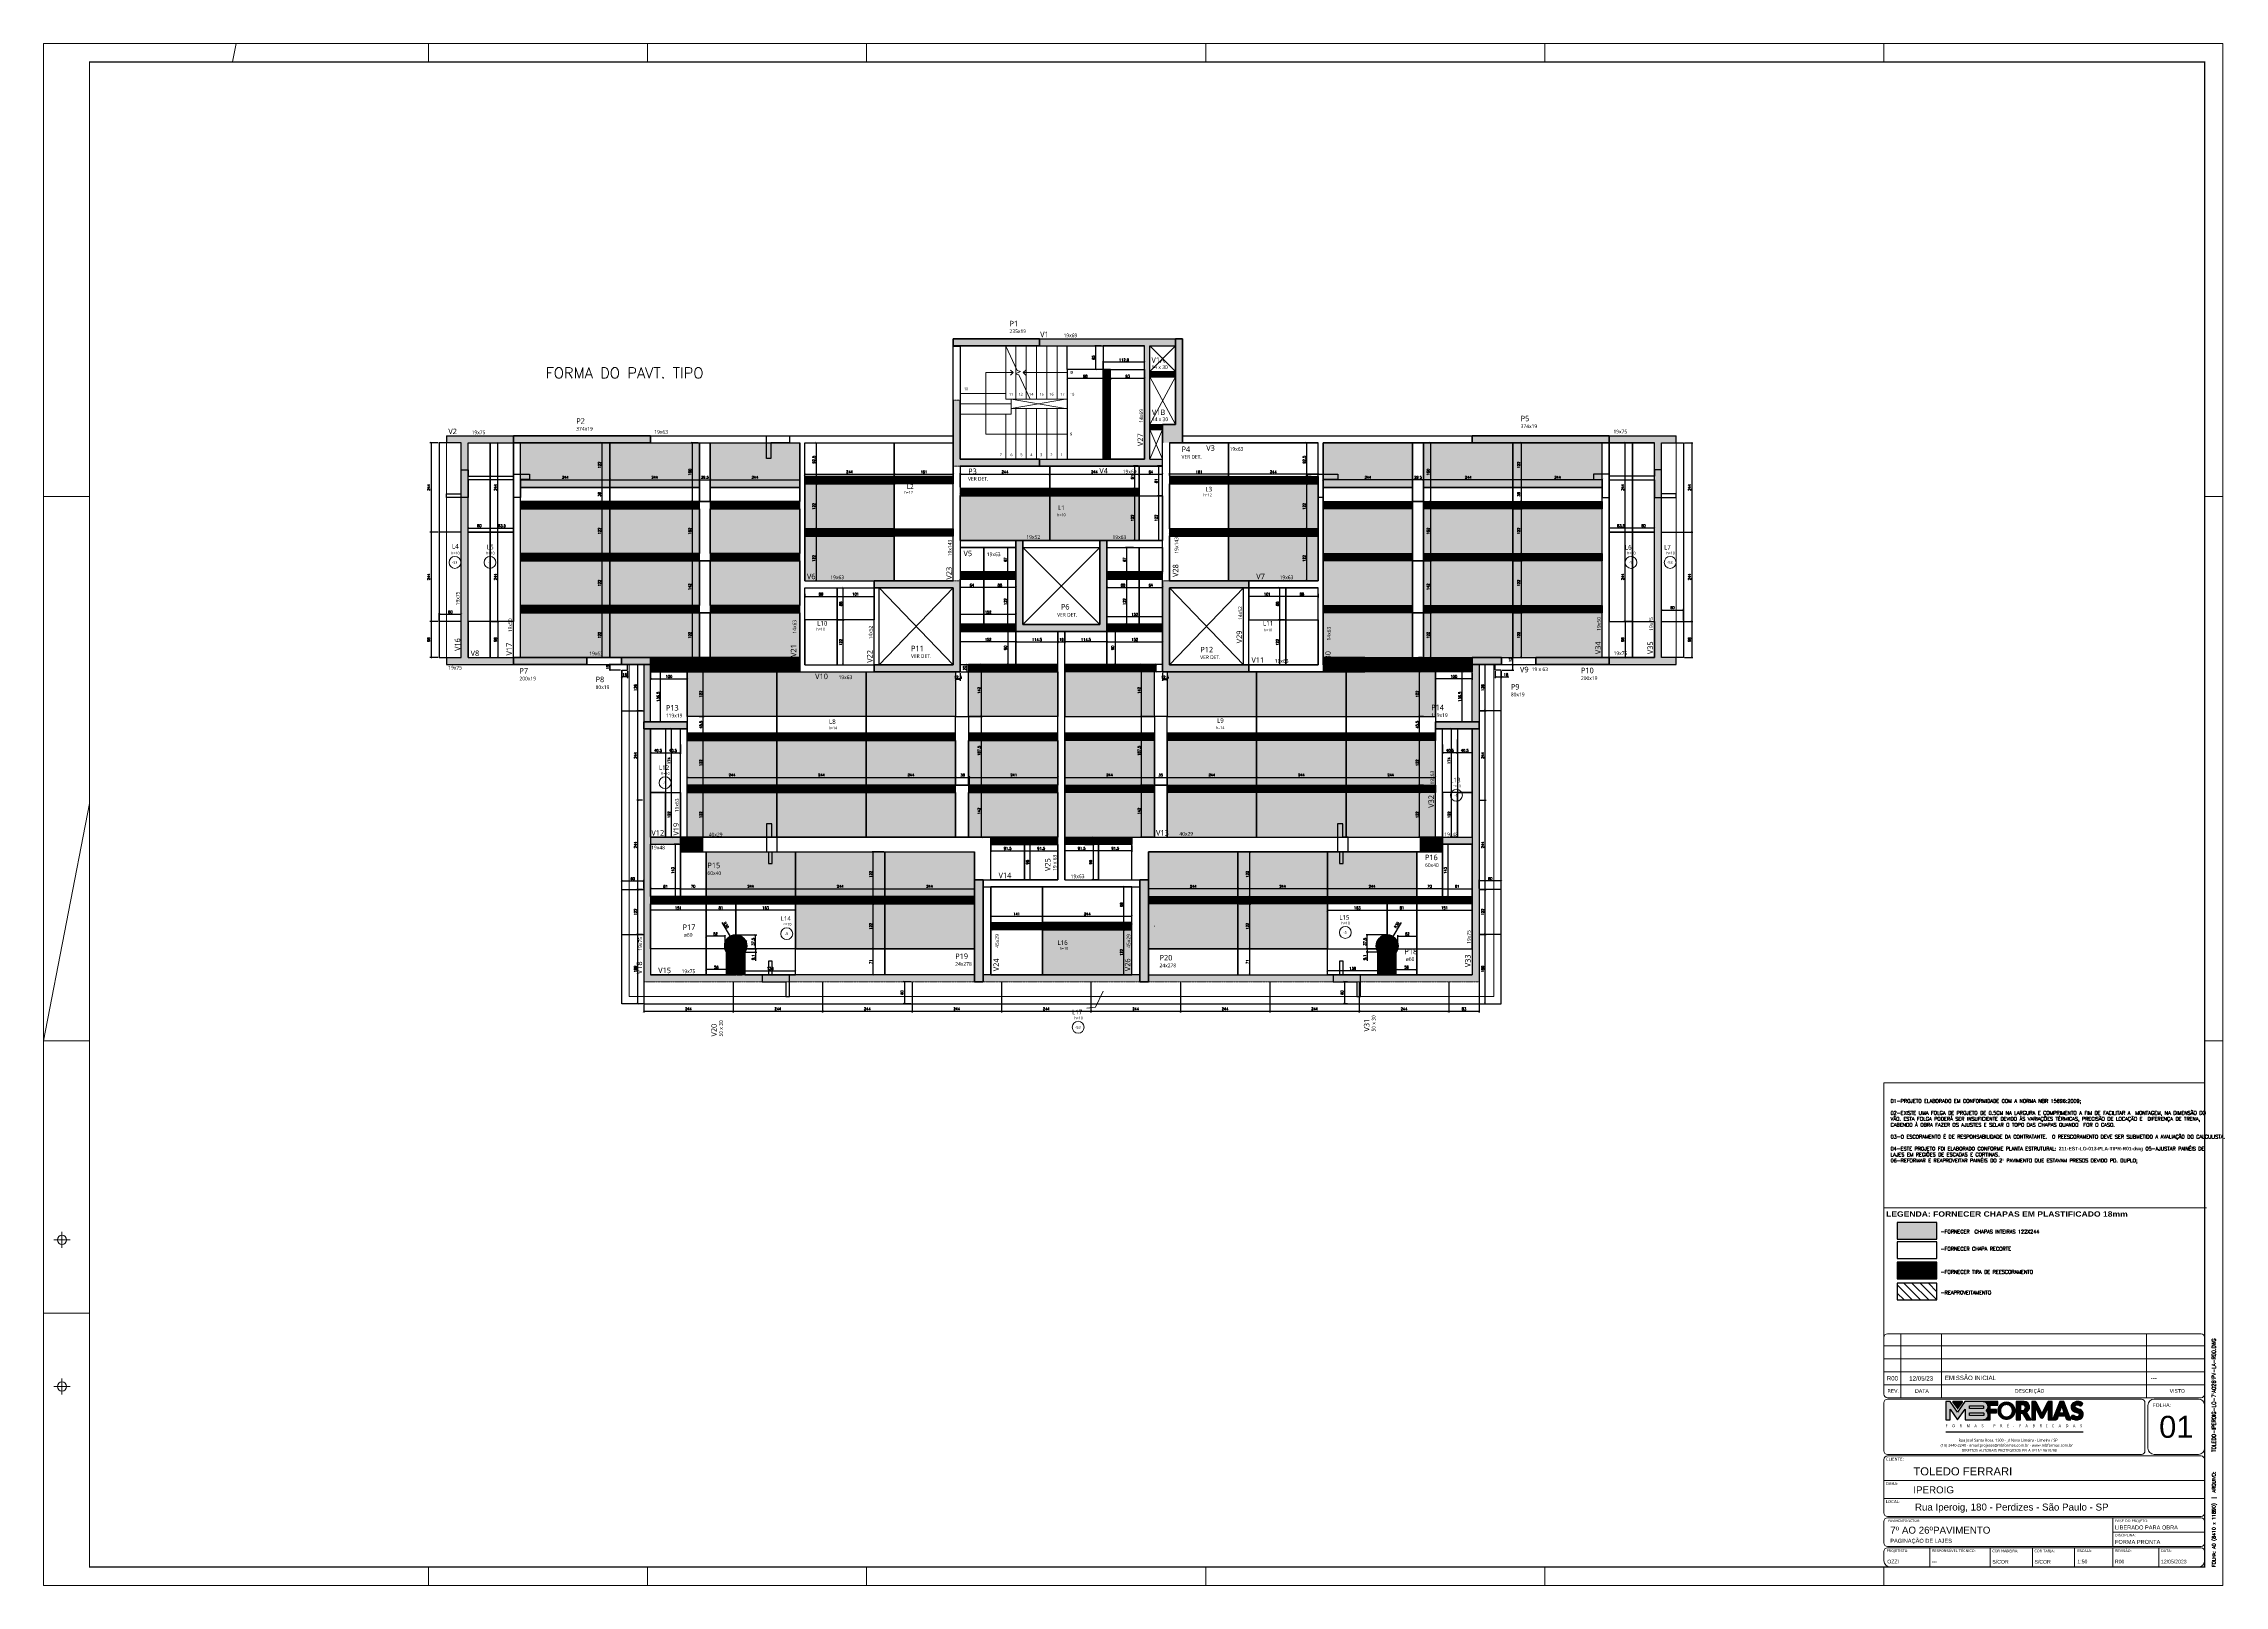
# Model space of a CAD drawing. Extents: x -29754 to -10774, y -8834 to 6017.
# Drawn here: x -25472 to -19523, y -8834 to -4629 of the extents above; entities that cross this region are included whole.
import ezdxf
from ezdxf.enums import TextEntityAlignment as Align

# ---------------------------------------------------------------- set-up
doc = ezdxf.new("R2010")
doc.units = 0
doc.header["$PDMODE"] = 2
doc.header["$PDSIZE"] = 10
for name, pattern in [('Aligning Line', [0.635, 0.3175, -0.3175]), ('Projeção', [0.396875, 0.238125, -0.15875]), ('Traço', [0.635, 0.3175, -0.3175])]:
    doc.linetypes.add(name, pattern=pattern)
doc.layers.get('0').update_dxf_attribs({"lineweight": 13})
doc.layers.get('Defpoints').update_dxf_attribs({"lineweight": 13})
for name, color, linetype, lineweight in [('0 RECORTES', 83, 'Continuous', 13), ('A-FLOR', 7, 'Continuous', 18), ('A-FLOR-IDEN', 7, 'Continuous', 9), ('A-GENM', 7, 'Continuous', 18), ('Carimbo', 7, 'Continuous', 13), ('cotas', 4, 'Continuous', 13), ('G-ANNO-TEXT', 7, 'Continuous', 9), ('LEGENDA', 7, 'Continuous', 15), ('NOME_VIGA', 3, 'Continuous', 13), ('PONT', 1, 'Continuous', 13), ('S-BEAM', 7, 'Continuous', 18), ('S-BEAM-IDEN', 7, 'Continuous', 9), ('S-COLS', 7, 'Continuous', 18), ('S-COLS-HDLN', 7, 'Traço', 18), ('S-COLS-IDEN', 7, 'Continuous', 9), ('S-STRS', 7, 'Continuous', 18), ('S-STRS-MBND', 7, 'Continuous', 18), ('texto de viga', 7, 'Continuous', 13)]:
    doc.layers.add(name, color=color, linetype=linetype, lineweight=lineweight)
doc.layers.add('A-DETL', color=94, linetype='Continuous', lineweight=18, true_color=0x00a600)
for name, color, linetype in [('Cota', 4, 'Continuous'), ('Faixa Reesc', 8, 'Continuous'), ('Hachura 122x244', 253, 'Continuous'), ('MB Logo', 254, 'Continuous'), ('Painéis', 200, 'Continuous'), ('Reaproveitamento', 251, 'Continuous')]:
    doc.layers.add(name, color=color, linetype=linetype)
doc.styles.add('ARIAL', font='arial.ttf', dxfattribs={"oblique": 15, "height": 25})
doc.styles.add('BLACK', font='')
doc.styles.add('Gadugi', font='gadugi.ttf', dxfattribs={"height": 15})
doc.styles.add('Gadugi_1', font='gadugi.ttf', dxfattribs={"height": 10})
doc.styles.add('Gadugi_2', font='gadugi.ttf', dxfattribs={"height": 0.2})
doc.styles.add('Gadugi_3', font='gadugi.ttf', dxfattribs={"height": 7.5})
doc.styles.add('Gadugi_4', font='gadugi.ttf', dxfattribs={"height": 7.5})
doc.styles.add('Gadugi_B', font='gadugib.ttf', dxfattribs={"height": 7.5})
doc.styles.add('MillsCAD', font='romans.shx', dxfattribs={"width": 0.8})
doc.styles.add('MtXpl_Lucida_Sans_Un', font='l_10646.ttf')
doc.styles.add('ROMANS', font='romans.shx')
doc.styles.add('stylellllll', font='verdana.ttf', dxfattribs={"height": 2})
doc.styles.get('BLACK').set_extended_font_data('Arial Black')
doc.dimstyles.new('Cota Paínel', dxfattribs={"dimtxt": 7, "dimasz": 5, "dimexe": 3, "dimexo": 3, "dimgap": 3, "dimtad": 1, "dimdec": 1, "dimzin": 12, "dimdsep": 46, "dimtxsty": 'ROMANS', "dimblk": 'ARCHTICK', "dimcen": 0, "dimclrd": 4, "dimclre": 4, "dimclrt": 1, "dimadec": 1, "dimazin": 3, "dimtfac": 1, "dimtdec": 1, "dimtmove": 0, "dimatfit": 3, "dimldrblk": 'OBLIQUE', "dimfxl": 1, "dimtolj": 1, "dimtzin": 12, "dimarcsym": 0})
pattern_1 = [(135, (6898.4582, -669.3456), (-1.79605122, -1.79605122), [])]
pattern_2 = [(135, (6580.4042, -9631.824), (-1.79605122, -1.79605122), [])]
pattern_3 = [(135, (7521.2974, -10345.0406), (-1.79605122, -1.79605122), [])]
pattern_4 = [(135, (7556.2974, -10345.0406), (-1.79605122, -1.79605122), [])]
pattern_5 = [(135, (7521.2974, -10203.0406), (-1.79605122, -1.79605122), [])]
pattern_6 = [(135, (7556.2974, -10203.0406), (-1.79605122, -1.79605122), [])]
pattern_7 = [(135, (7556.2974, -10015.5406), (-1.79605122, -1.79605122), [])]
pattern_8 = [(135, (6689.2974, -9997.0406), (-1.79605122, -1.79605122), [])]
pattern_9 = [(135, (6822.2974, -9997.0406), (-1.79605122, -1.79605122), [])]
pattern_10 = [(135, (7277.2974, -10345.0406), (-1.79605122, -1.79605122), [])]
pattern_11 = [(135, (7277.2974, -10203.0406), (-1.79605122, -1.79605122), [])]
pattern_12 = [(135, (7033.2974, -10345.0406), (-1.79605122, -1.79605122), [])]
pattern_13 = [(135, (7033.2974, -10203.0406), (-1.79605122, -1.79605122), [])]
pattern_14 = [(135, (7353.7974, -9645.5406), (-1.79605122, -1.79605122), [])]
pattern_15 = [(135, (7353.7974, -9503.5406), (-1.79605122, -1.79605122), [])]
pattern_16 = [(135, (6447.1664, -5243.5632), (-1.79605122, -1.79605122), [])]
pattern_17 = [(135, (7572.2974, -10649.0406), (-1.79605122, -1.79605122), [])]
pattern_18 = [(135, (7328.2974, -10649.0406), (-1.79605122, -1.79605122), [])]
pattern_19 = [(135, (7084.2974, -10649.0406), (-1.79605122, -1.79605122), [])]
pattern_20 = [(45, (6898.4582, -669.3456), (-2.24506403, 2.24506403), [])]
pattern_21 = [(135, (6578.2974, -9855.0406), (-1.79605122, -1.79605122), [])]
pattern_22 = [(135, (6822.2974, -9855.0406), (-1.79605122, -1.79605122), [])]
pattern_23 = [(135, (7095.7974, -9855.0406), (-1.79605122, -1.79605122), [])]
pattern_24 = [(135, (6578.2974, -9713.0406), (-1.79605122, -1.79605122), [])]
pattern_25 = [(135, (6822.2974, -9713.0406), (-1.79605122, -1.79605122), [])]
pattern_26 = [(135, (7095.7974, -9713.0406), (-1.79605122, -1.79605122), [])]
pattern_27 = [(135, (6578.2974, -9571.0406), (-1.79605122, -1.79605122), [])]
pattern_28 = [(135, (6822.2974, -9571.0406), (-1.79605122, -1.79605122), [])]
pattern_29 = [(135, (7095.7974, -9571.0406), (-1.79605122, -1.79605122), [])]

# ---------------------------------------------------------------- blocks, each defined once
blk = doc.blocks.new('PED_TAG_LAJE_R01 - TÍTULO_ESPESSURA_REBAIXO-2413107-PL100 - FORMA DO PAVIMENTO TIPO')
at = {"layer": 'A-FLOR-IDEN'}
blk.add_circle((-0.05, -0.67), 0.325, dxfattribs=at)
blk = doc.blocks.new('PED_TAG_PILAR_R03 - PILAR VER DET_-2523782-PL100 - FORMA DO PAVIMENTO TIPO')
at = {"layer": 'S-COLS-IDEN', "insert": (0.11, -0.63), "char_height": 0.2, "width": 1.3709, "attachment_point": 1, "style": 'Gadugi_4'}
blk.add_mtext('VER DET.', dxfattribs=at)
blk = doc.blocks.new('_ArchTick')
at = {"color": 0, "linetype": 'ByBlock', "const_width": 0.15}
blk.add_lwpolyline([(-0.5, -0.5), (0.5, 0.5)], dxfattribs=at)
blk = doc.blocks.new('*D20')
at = {"layer": 'A-GENM', "color": 4, "lineweight": -2, "transparency": 16777216}
for p, q in [((-24395.8, -5717.6), (-24418.3, -5717.6)), ((-24415.3, -5717.6), (-24415.3, -5961.6)), ((-24395.8, -5961.6), (-24418.3, -5961.6))]:
    blk.add_line(p, q, dxfattribs=at)
at = {"layer": 'Defpoints', "color": 0, "transparency": 16777216}
for p in [(-24392.8, -5717.6), (-24415.3, -5961.6), (-24392.8, -5961.6)]:
    blk.add_point(p, dxfattribs=at)
at = {"layer": 'A-GENM', "color": 4, "lineweight": -2, "transparency": 16777216, "xscale": 5, "yscale": 5, "zscale": 5}
for p, rotation in [((-24415.3, -5717.6), 90), ((-24415.3, -5961.6), 270)]:
    blk.add_blockref('_ArchTick', p, dxfattribs=dict(at, rotation=rotation))
at = {"layer": 'A-GENM', "color": 1, "transparency": 16777216, "insert": (-24421.8, -5839.6), "char_height": 7, "attachment_point": 5, "rotation": 90, "style": 'ROMANS'}
blk.add_mtext('\\A1;244', dxfattribs=at)
blk = doc.blocks.new('_OBLIQUE')
at = {"color": 0, "linetype": 'ByBlock', "lineweight": -2}
for p, q in [((0, 0), (-1, 0)), ((-0.5, -0.5), (0.5, 0.5))]:
    blk.add_line(p, q, dxfattribs=at)
blk = doc.blocks.new('*D21')
at = {"layer": 'A-GENM', "color": 4, "lineweight": -2, "transparency": 16777216}
for p, q in [((-24395.8, -5961.6), (-24418.3, -5961.6)), ((-24415.3, -5961.6), (-24415.3, -6205.6)), ((-24395.8, -6205.6), (-24418.3, -6205.6))]:
    blk.add_line(p, q, dxfattribs=at)
at = {"layer": 'Defpoints', "color": 0, "transparency": 16777216}
for p in [(-24392.8, -5961.6), (-24415.3, -6205.6), (-24392.8, -6205.6)]:
    blk.add_point(p, dxfattribs=at)
at = {"layer": 'A-GENM', "color": 4, "lineweight": -2, "transparency": 16777216, "xscale": 5, "yscale": 5, "zscale": 5}
for p, rotation in [((-24415.3, -5961.6), 90), ((-24415.3, -6205.6), 270)]:
    blk.add_blockref('_ArchTick', p, dxfattribs=dict(at, rotation=rotation))
at = {"layer": 'A-GENM', "color": 1, "transparency": 16777216, "insert": (-24421.8, -6083.6), "char_height": 7, "attachment_point": 5, "rotation": 90, "style": 'ROMANS'}
blk.add_mtext('\\A1;244', dxfattribs=at)
blk = doc.blocks.new('*D22')
at = {"layer": 'A-GENM', "color": 4, "lineweight": -2, "transparency": 16777216}
for p, q in [((-24395.8, -6205.6), (-24418.3, -6205.6)), ((-24415.3, -6205.6), (-24415.3, -6303.6)), ((-24395.8, -6303.6), (-24418.3, -6303.6))]:
    blk.add_line(p, q, dxfattribs=at)
at = {"layer": 'Defpoints', "color": 0, "transparency": 16777216}
for p in [(-24392.8, -6205.6), (-24415.3, -6303.6), (-24392.8, -6303.6)]:
    blk.add_point(p, dxfattribs=at)
at = {"layer": 'A-GENM', "color": 4, "lineweight": -2, "transparency": 16777216, "xscale": 5, "yscale": 5, "zscale": 5}
for p, rotation in [((-24415.3, -6205.6), 90), ((-24415.3, -6303.6), 270)]:
    blk.add_blockref('_ArchTick', p, dxfattribs=dict(at, rotation=rotation))
at = {"layer": 'A-GENM', "color": 1, "transparency": 16777216, "insert": (-24421.8, -6254.6), "char_height": 7, "attachment_point": 5, "rotation": 90, "style": 'ROMANS'}
blk.add_mtext('\\A1;98', dxfattribs=at)
blk = doc.blocks.new('*D23')
at = {"layer": 'A-GENM', "color": 4, "lineweight": -2, "transparency": 16777216}
for p, q in [((-20995.8, -5717.6), (-20973.2, -5717.6)), ((-20976.2, -5717.6), (-20976.2, -5961.6)), ((-20995.8, -5961.6), (-20973.2, -5961.6))]:
    blk.add_line(p, q, dxfattribs=at)
at = {"layer": 'Defpoints', "color": 0, "transparency": 16777216}
for p in [(-20998.8, -5717.6), (-20998.8, -5961.6), (-20976.2, -5961.6)]:
    blk.add_point(p, dxfattribs=at)
at = {"layer": 'A-GENM', "color": 4, "lineweight": -2, "transparency": 16777216, "xscale": 5, "yscale": 5, "zscale": 5}
for p, rotation in [((-20976.2, -5717.6), 90), ((-20976.2, -5961.6), 270)]:
    blk.add_blockref('_ArchTick', p, dxfattribs=dict(at, rotation=rotation))
at = {"layer": 'A-GENM', "color": 1, "transparency": 16777216, "insert": (-20982.7, -5839.6), "char_height": 7, "attachment_point": 5, "rotation": 90, "style": 'ROMANS'}
blk.add_mtext('\\A1;244', dxfattribs=at)
blk = doc.blocks.new('*D24')
at = {"layer": 'A-GENM', "color": 4, "lineweight": -2, "transparency": 16777216}
for p, q in [((-20995.8, -5961.6), (-20973.2, -5961.6)), ((-20976.2, -5961.6), (-20976.2, -6205.6)), ((-20995.8, -6205.6), (-20973.2, -6205.6))]:
    blk.add_line(p, q, dxfattribs=at)
at = {"layer": 'Defpoints', "color": 0, "transparency": 16777216}
for p in [(-20998.8, -5961.6), (-20998.8, -6205.6), (-20976.2, -6205.6)]:
    blk.add_point(p, dxfattribs=at)
at = {"layer": 'A-GENM', "color": 4, "lineweight": -2, "transparency": 16777216, "xscale": 5, "yscale": 5, "zscale": 5}
for p, rotation in [((-20976.2, -5961.6), 90), ((-20976.2, -6205.6), 270)]:
    blk.add_blockref('_ArchTick', p, dxfattribs=dict(at, rotation=rotation))
at = {"layer": 'A-GENM', "color": 1, "transparency": 16777216, "insert": (-20982.7, -6083.6), "char_height": 7, "attachment_point": 5, "rotation": 90, "style": 'ROMANS'}
blk.add_mtext('\\A1;244', dxfattribs=at)
blk = doc.blocks.new('*D25')
at = {"layer": 'A-GENM', "color": 4, "lineweight": -2, "transparency": 16777216}
for p, q in [((-20995.8, -6205.6), (-20973.2, -6205.6)), ((-20976.2, -6205.6), (-20976.2, -6303.6)), ((-20995.8, -6303.6), (-20973.2, -6303.6))]:
    blk.add_line(p, q, dxfattribs=at)
at = {"layer": 'Defpoints', "color": 0, "transparency": 16777216}
for p in [(-20998.8, -6205.6), (-20998.8, -6303.6), (-20976.2, -6303.6)]:
    blk.add_point(p, dxfattribs=at)
at = {"layer": 'A-GENM', "color": 4, "lineweight": -2, "transparency": 16777216, "xscale": 5, "yscale": 5, "zscale": 5}
for p, rotation in [((-20976.2, -6205.6), 90), ((-20976.2, -6303.6), 270)]:
    blk.add_blockref('_ArchTick', p, dxfattribs=dict(at, rotation=rotation))
at = {"layer": 'A-GENM', "color": 1, "transparency": 16777216, "insert": (-20982.7, -6254.6), "char_height": 7, "attachment_point": 5, "rotation": 90, "style": 'ROMANS'}
blk.add_mtext('\\A1;98', dxfattribs=at)
blk = doc.blocks.new('*D158')
at = {"layer": 'Cota', "color": 4, "lineweight": -2, "transparency": 16777216}
for p, q in [((-22971.8, -6197.3), (-22971.8, -6183.2)), ((-22819.8, -6186.2), (-22971.8, -6186.2)), ((-22819.8, -6197.3), (-22819.8, -6183.2))]:
    blk.add_line(p, q, dxfattribs=at)
at = {"layer": 'Defpoints', "color": 0, "transparency": 16777216}
for p in [(-22971.8, -6186.2), (-22971.8, -6200.3), (-22819.8, -6200.3)]:
    blk.add_point(p, dxfattribs=at)
at = {"layer": 'Cota', "color": 4, "lineweight": -2, "transparency": 16777216, "xscale": 5, "yscale": 5, "zscale": 5, "rotation": 180}
blk.add_blockref('_ArchTick', (-22971.8, -6186.2), dxfattribs=at)
at = {"layer": 'Cota', "color": 4, "lineweight": -2, "transparency": 16777216, "xscale": 5, "yscale": 5, "zscale": 5}
blk.add_blockref('_ArchTick', (-22819.8, -6186.2), dxfattribs=at)
at = {"layer": 'Cota', "color": 1, "transparency": 16777216, "insert": (-22895.8, -6179.7), "char_height": 7, "attachment_point": 5, "style": 'ROMANS'}
blk.add_mtext('\\A1;152', dxfattribs=at)
blk = doc.blocks.new('*D159')
at = {"layer": 'Cota', "color": 4, "lineweight": -2, "transparency": 16777216}
for p, q in [((-22842.8, -6212.1), (-22844.9, -6212.1)), ((-22842.8, -6232.1), (-22844.9, -6232.1)), ((-22841.9, -6232.1), (-22841.9, -6212.1))]:
    blk.add_line(p, q, dxfattribs=at)
at = {"layer": 'Defpoints', "color": 0, "transparency": 16777216}
for p in [(-22841.9, -6212.1), (-22839.8, -6212.1), (-22839.8, -6232.1)]:
    blk.add_point(p, dxfattribs=at)
at = {"layer": 'Cota', "color": 4, "lineweight": -2, "transparency": 16777216, "xscale": 5, "yscale": 5, "zscale": 5}
for p, rotation in [((-22841.9, -6212.1), 90), ((-22841.9, -6232.1), 270)]:
    blk.add_blockref('_ArchTick', p, dxfattribs=dict(at, rotation=rotation))
at = {"layer": 'Cota', "color": 1, "transparency": 16777216, "insert": (-22848.4, -6222.1), "char_height": 7, "attachment_point": 5, "rotation": 90, "style": 'ROMANS'}
blk.add_mtext('\\A1;20', dxfattribs=at)
blk = doc.blocks.new('*D160')
at = {"layer": 'Cota', "color": 4, "lineweight": -2, "transparency": 16777216}
for p, q in [((-22822.8, -6090.1), (-22844.9, -6090.1)), ((-22841.9, -6212.1), (-22841.9, -6090.1)), ((-22822.8, -6212.1), (-22844.9, -6212.1))]:
    blk.add_line(p, q, dxfattribs=at)
at = {"layer": 'Defpoints', "color": 0, "transparency": 16777216}
for p in [(-22841.9, -6090.1), (-22819.8, -6090.1), (-22819.8, -6212.1)]:
    blk.add_point(p, dxfattribs=at)
at = {"layer": 'Cota', "color": 4, "lineweight": -2, "transparency": 16777216, "xscale": 5, "yscale": 5, "zscale": 5}
for p, rotation in [((-22841.9, -6090.1), 90), ((-22841.9, -6212.1), 270)]:
    blk.add_blockref('_ArchTick', p, dxfattribs=dict(at, rotation=rotation))
at = {"layer": 'Cota', "color": 1, "transparency": 16777216, "insert": (-22848.4, -6151.1), "char_height": 7, "attachment_point": 5, "rotation": 90, "style": 'ROMANS'}
blk.add_mtext('\\A1;122', dxfattribs=at)
blk = doc.blocks.new('*D161')
at = {"layer": 'Cota', "color": 4, "lineweight": -2, "transparency": 16777216}
for p, q in [((-22822.8, -6070.1), (-22844.9, -6070.1)), ((-22822.8, -6090.1), (-22844.9, -6090.1)), ((-22841.9, -6090.1), (-22841.9, -6070.1))]:
    blk.add_line(p, q, dxfattribs=at)
at = {"layer": 'Defpoints', "color": 0, "transparency": 16777216}
for p in [(-22841.9, -6070.1), (-22819.8, -6070.1), (-22819.8, -6090.1)]:
    blk.add_point(p, dxfattribs=at)
at = {"layer": 'Cota', "color": 4, "lineweight": -2, "transparency": 16777216, "xscale": 5, "yscale": 5, "zscale": 5}
for p, rotation in [((-22841.9, -6070.1), 90), ((-22841.9, -6090.1), 270)]:
    blk.add_blockref('_ArchTick', p, dxfattribs=dict(at, rotation=rotation))
at = {"layer": 'Cota', "color": 1, "transparency": 16777216, "insert": (-22848.4, -6080.1), "char_height": 7, "attachment_point": 5, "rotation": 90, "style": 'ROMANS'}
blk.add_mtext('\\A1;20', dxfattribs=at)
blk = doc.blocks.new('*D162')
at = {"layer": 'Cota', "color": 4, "lineweight": -2, "transparency": 16777216}
for p, q in [((-22822.8, -6003.1), (-22844.9, -6003.1)), ((-22841.9, -6070.1), (-22841.9, -6003.1)), ((-22822.8, -6070.1), (-22844.9, -6070.1))]:
    blk.add_line(p, q, dxfattribs=at)
at = {"layer": 'Defpoints', "color": 0, "transparency": 16777216}
for p in [(-22841.9, -6003.1), (-22819.8, -6003.1), (-22819.8, -6070.1)]:
    blk.add_point(p, dxfattribs=at)
at = {"layer": 'Cota', "color": 4, "lineweight": -2, "transparency": 16777216, "xscale": 5, "yscale": 5, "zscale": 5}
for p, rotation in [((-22841.9, -6003.1), 90), ((-22841.9, -6070.1), 270)]:
    blk.add_blockref('_ArchTick', p, dxfattribs=dict(at, rotation=rotation))
at = {"layer": 'Cota', "color": 1, "transparency": 16777216, "insert": (-22848.4, -6036.6), "char_height": 7, "attachment_point": 5, "rotation": 90, "style": 'ROMANS'}
blk.add_mtext('\\A1;67', dxfattribs=at)
blk = doc.blocks.new('*D163')
at = {"layer": 'Cota', "color": 4, "lineweight": -2, "transparency": 16777216}
for p, q in [((-22907.8, -6093.1), (-22907.8, -6115.8)), ((-22819.8, -6112.8), (-22907.8, -6112.8)), ((-22819.8, -6093.1), (-22819.8, -6115.8))]:
    blk.add_line(p, q, dxfattribs=at)
at = {"layer": 'Defpoints', "color": 0, "transparency": 16777216}
for p in [(-22907.8, -6090.1), (-22907.8, -6112.8), (-22819.8, -6090.1)]:
    blk.add_point(p, dxfattribs=at)
at = {"layer": 'Cota', "color": 4, "lineweight": -2, "transparency": 16777216, "xscale": 5, "yscale": 5, "zscale": 5, "rotation": 180}
blk.add_blockref('_ArchTick', (-22907.8, -6112.8), dxfattribs=at)
at = {"layer": 'Cota', "color": 4, "lineweight": -2, "transparency": 16777216, "xscale": 5, "yscale": 5, "zscale": 5}
blk.add_blockref('_ArchTick', (-22819.8, -6112.8), dxfattribs=at)
at = {"layer": 'Cota', "color": 1, "transparency": 16777216, "insert": (-22863.8, -6106.3), "char_height": 7, "attachment_point": 5, "style": 'ROMANS'}
blk.add_mtext('\\A1;88', dxfattribs=at)
blk = doc.blocks.new('*D164')
at = {"layer": 'Cota', "color": 4, "lineweight": -2, "transparency": 16777216}
for p, q in [((-22971.8, -6093.1), (-22971.8, -6115.8)), ((-22907.8, -6112.8), (-22971.8, -6112.8)), ((-22907.8, -6096.1), (-22907.8, -6115.8))]:
    blk.add_line(p, q, dxfattribs=at)
at = {"layer": 'Defpoints', "color": 0, "transparency": 16777216}
for p in [(-22971.8, -6090.1), (-22971.8, -6112.8), (-22907.8, -6093.1)]:
    blk.add_point(p, dxfattribs=at)
at = {"layer": 'Cota', "color": 4, "lineweight": -2, "transparency": 16777216, "xscale": 5, "yscale": 5, "zscale": 5, "rotation": 180}
blk.add_blockref('_ArchTick', (-22971.8, -6112.8), dxfattribs=at)
at = {"layer": 'Cota', "color": 4, "lineweight": -2, "transparency": 16777216, "xscale": 5, "yscale": 5, "zscale": 5}
blk.add_blockref('_ArchTick', (-22907.8, -6112.8), dxfattribs=at)
at = {"layer": 'Cota', "color": 1, "transparency": 16777216, "insert": (-22939.8, -6106.3), "char_height": 7, "attachment_point": 5, "style": 'ROMANS'}
blk.add_mtext('\\A1;64', dxfattribs=at)
blk = doc.blocks.new('*D197')
at = {"layer": 'Cota', "color": 4, "lineweight": -2, "transparency": 16777216}
for p, q in [((-22498.8, -6090.1), (-22520.5, -6090.1)), ((-22517.5, -6212.1), (-22517.5, -6090.1)), ((-22498.8, -6212.1), (-22520.5, -6212.1))]:
    blk.add_line(p, q, dxfattribs=at)
at = {"layer": 'Defpoints', "color": 0, "transparency": 16777216}
for p in [(-22517.5, -6090.1), (-22495.8, -6090.1), (-22495.8, -6212.1)]:
    blk.add_point(p, dxfattribs=at)
at = {"layer": 'Cota', "color": 4, "lineweight": -2, "transparency": 16777216, "xscale": 5, "yscale": 5, "zscale": 5}
for p, rotation in [((-22517.5, -6090.1), 90), ((-22517.5, -6212.1), 270)]:
    blk.add_blockref('_ArchTick', p, dxfattribs=dict(at, rotation=rotation))
at = {"layer": 'Cota', "color": 1, "transparency": 16777216, "insert": (-22524, -6151.1), "char_height": 7, "attachment_point": 5, "rotation": 90, "style": 'ROMANS'}
blk.add_mtext('\\A1;122', dxfattribs=at)
blk = doc.blocks.new('*D165')
at = {"layer": 'Cota', "color": 4, "lineweight": -2, "transparency": 16777216}
for p, q in [((-22498.8, -6212.1), (-22520.5, -6212.1)), ((-22498.8, -6232.1), (-22520.5, -6232.1)), ((-22517.5, -6232.1), (-22517.5, -6212.1))]:
    blk.add_line(p, q, dxfattribs=at)
at = {"layer": 'Defpoints', "color": 0, "transparency": 16777216}
for p in [(-22517.5, -6212.1), (-22495.8, -6212.1), (-22495.8, -6232.1)]:
    blk.add_point(p, dxfattribs=at)
at = {"layer": 'Cota', "color": 4, "lineweight": -2, "transparency": 16777216, "xscale": 5, "yscale": 5, "zscale": 5}
for p, rotation in [((-22517.5, -6212.1), 90), ((-22517.5, -6232.1), 270)]:
    blk.add_blockref('_ArchTick', p, dxfattribs=dict(at, rotation=rotation))
at = {"layer": 'Cota', "color": 1, "transparency": 16777216, "insert": (-22524, -6222.1), "char_height": 7, "attachment_point": 5, "rotation": 90, "style": 'ROMANS'}
blk.add_mtext('\\A1;20', dxfattribs=at)
blk = doc.blocks.new('*D166')
at = {"layer": 'Cota', "color": 4, "lineweight": -2, "transparency": 16777216}
for p, q in [((-22498.8, -6070.1), (-22520.5, -6070.1)), ((-22498.8, -6090.1), (-22520.5, -6090.1)), ((-22517.5, -6090.1), (-22517.5, -6070.1))]:
    blk.add_line(p, q, dxfattribs=at)
at = {"layer": 'Defpoints', "color": 0, "transparency": 16777216}
for p in [(-22517.5, -6070.1), (-22495.8, -6070.1), (-22495.8, -6090.1)]:
    blk.add_point(p, dxfattribs=at)
at = {"layer": 'Cota', "color": 4, "lineweight": -2, "transparency": 16777216, "xscale": 5, "yscale": 5, "zscale": 5}
for p, rotation in [((-22517.5, -6070.1), 90), ((-22517.5, -6090.1), 270)]:
    blk.add_blockref('_ArchTick', p, dxfattribs=dict(at, rotation=rotation))
at = {"layer": 'Cota', "color": 1, "transparency": 16777216, "insert": (-22524, -6080.1), "char_height": 7, "attachment_point": 5, "rotation": 90, "style": 'ROMANS'}
blk.add_mtext('\\A1;20', dxfattribs=at)
blk = doc.blocks.new('*D198')
at = {"layer": 'Cota', "color": 4, "lineweight": -2, "transparency": 16777216}
for p, q in [((-22498.8, -6003.1), (-22520.5, -6003.1)), ((-22517.5, -6070.1), (-22517.5, -6003.1)), ((-22498.8, -6070.1), (-22520.5, -6070.1))]:
    blk.add_line(p, q, dxfattribs=at)
at = {"layer": 'Defpoints', "color": 0, "transparency": 16777216}
for p in [(-22517.5, -6003.1), (-22495.8, -6003.1), (-22495.8, -6070.1)]:
    blk.add_point(p, dxfattribs=at)
at = {"layer": 'Cota', "color": 4, "lineweight": -2, "transparency": 16777216, "xscale": 5, "yscale": 5, "zscale": 5}
for p, rotation in [((-22517.5, -6003.1), 90), ((-22517.5, -6070.1), 270)]:
    blk.add_blockref('_ArchTick', p, dxfattribs=dict(at, rotation=rotation))
at = {"layer": 'Cota', "color": 1, "transparency": 16777216, "insert": (-22524, -6036.6), "char_height": 7, "attachment_point": 5, "rotation": 90, "style": 'ROMANS'}
blk.add_mtext('\\A1;67', dxfattribs=at)
blk = doc.blocks.new('*D199')
at = {"layer": 'Cota', "color": 4, "lineweight": -2, "transparency": 16777216}
for p, q in [((-22571.8, -6209.1), (-22571.8, -6189.4)), ((-22419.8, -6192.4), (-22571.8, -6192.4)), ((-22419.8, -6209.1), (-22419.8, -6189.4))]:
    blk.add_line(p, q, dxfattribs=at)
at = {"layer": 'Defpoints', "color": 0, "transparency": 16777216}
for p in [(-22571.8, -6192.4), (-22571.8, -6212.1), (-22419.8, -6212.1)]:
    blk.add_point(p, dxfattribs=at)
at = {"layer": 'Cota', "color": 4, "lineweight": -2, "transparency": 16777216, "xscale": 5, "yscale": 5, "zscale": 5, "rotation": 180}
blk.add_blockref('_ArchTick', (-22571.8, -6192.4), dxfattribs=at)
at = {"layer": 'Cota', "color": 4, "lineweight": -2, "transparency": 16777216, "xscale": 5, "yscale": 5, "zscale": 5}
blk.add_blockref('_ArchTick', (-22419.8, -6192.4), dxfattribs=at)
at = {"layer": 'Cota', "color": 1, "transparency": 16777216, "insert": (-22495.8, -6185.9), "char_height": 7, "attachment_point": 5, "style": 'ROMANS'}
blk.add_mtext('\\A1;152', dxfattribs=at)
blk = doc.blocks.new('*D200')
at = {"layer": 'Cota', "color": 4, "lineweight": -2, "transparency": 16777216}
for p, q in [((-22571.8, -6093.1), (-22571.8, -6115.8)), ((-22571.8, -6112.8), (-22483.8, -6112.8)), ((-22483.8, -6093.1), (-22483.8, -6115.8))]:
    blk.add_line(p, q, dxfattribs=at)
at = {"layer": 'Defpoints', "color": 0, "transparency": 16777216}
for p in [(-22571.8, -6090.1), (-22483.8, -6090.1), (-22483.8, -6112.8)]:
    blk.add_point(p, dxfattribs=at)
at = {"layer": 'Cota', "color": 4, "lineweight": -2, "transparency": 16777216, "xscale": 5, "yscale": 5, "zscale": 5, "rotation": 180}
blk.add_blockref('_ArchTick', (-22571.8, -6112.8), dxfattribs=at)
at = {"layer": 'Cota', "color": 4, "lineweight": -2, "transparency": 16777216, "xscale": 5, "yscale": 5, "zscale": 5}
blk.add_blockref('_ArchTick', (-22483.8, -6112.8), dxfattribs=at)
at = {"layer": 'Cota', "color": 1, "transparency": 16777216, "insert": (-22527.8, -6106.3), "char_height": 7, "attachment_point": 5, "style": 'ROMANS'}
blk.add_mtext('\\A1;88', dxfattribs=at)
blk = doc.blocks.new('*D201')
at = {"layer": 'Cota', "color": 4, "lineweight": -2, "transparency": 16777216}
for p, q in [((-22483.8, -6096.1), (-22483.8, -6115.8)), ((-22483.8, -6112.8), (-22419.8, -6112.8)), ((-22419.8, -6093.1), (-22419.8, -6115.8))]:
    blk.add_line(p, q, dxfattribs=at)
at = {"layer": 'Defpoints', "color": 0, "transparency": 16777216}
for p in [(-22483.8, -6093.1), (-22419.8, -6090.1), (-22419.8, -6112.8)]:
    blk.add_point(p, dxfattribs=at)
at = {"layer": 'Cota', "color": 4, "lineweight": -2, "transparency": 16777216, "xscale": 5, "yscale": 5, "zscale": 5, "rotation": 180}
blk.add_blockref('_ArchTick', (-22483.8, -6112.8), dxfattribs=at)
at = {"layer": 'Cota', "color": 4, "lineweight": -2, "transparency": 16777216, "xscale": 5, "yscale": 5, "zscale": 5}
blk.add_blockref('_ArchTick', (-22419.8, -6112.8), dxfattribs=at)
at = {"layer": 'Cota', "color": 1, "transparency": 16777216, "insert": (-22451.8, -6106.3), "char_height": 7, "attachment_point": 5, "style": 'ROMANS'}
blk.add_mtext('\\A1;64', dxfattribs=at)
blk = doc.blocks.new('*D167')
at = {"layer": 'Cota', "color": 4, "lineweight": -2, "transparency": 16777216}
for p, q in [((-24250.8, -5961.6), (-24230.2, -5961.6)), ((-24233.2, -6205.6), (-24233.2, -5961.6)), ((-24250.8, -6205.6), (-24230.2, -6205.6))]:
    blk.add_line(p, q, dxfattribs=at)
at = {"layer": 'Defpoints', "color": 0, "transparency": 16777216}
for p in [(-24253.8, -5961.6), (-24233.2, -5961.6), (-24253.8, -6205.6)]:
    blk.add_point(p, dxfattribs=at)
at = {"layer": 'Cota', "color": 4, "lineweight": -2, "transparency": 16777216, "xscale": 5, "yscale": 5, "zscale": 5}
for p, rotation in [((-24233.2, -5961.6), 90), ((-24233.2, -6205.6), 270)]:
    blk.add_blockref('_ArchTick', p, dxfattribs=dict(at, rotation=rotation))
at = {"layer": 'Cota', "color": 1, "transparency": 16777216, "insert": (-24239.7, -6083.6), "char_height": 7, "attachment_point": 5, "rotation": 90, "style": 'ROMANS'}
blk.add_mtext('\\A1;244', dxfattribs=at)
blk = doc.blocks.new('*D168')
at = {"layer": 'Cota', "color": 4, "lineweight": -2, "transparency": 16777216}
for p, q in [((-24248, -5717.6), (-24230.2, -5717.6)), ((-24233.2, -5961.6), (-24233.2, -5717.6)), ((-24250.8, -5961.6), (-24230.2, -5961.6))]:
    blk.add_line(p, q, dxfattribs=at)
at = {"layer": 'Defpoints', "color": 0, "transparency": 16777216}
for p in [(-24251, -5717.6), (-24233.2, -5717.6), (-24253.8, -5961.6)]:
    blk.add_point(p, dxfattribs=at)
at = {"layer": 'Cota', "color": 4, "lineweight": -2, "transparency": 16777216, "xscale": 5, "yscale": 5, "zscale": 5}
for p, rotation in [((-24233.2, -5717.6), 90), ((-24233.2, -5961.6), 270)]:
    blk.add_blockref('_ArchTick', p, dxfattribs=dict(at, rotation=rotation))
at = {"layer": 'Cota', "color": 1, "transparency": 16777216, "insert": (-24239.7, -5839.6), "char_height": 7, "attachment_point": 5, "rotation": 90, "style": 'ROMANS'}
blk.add_mtext('\\A1;244', dxfattribs=at)
blk = doc.blocks.new('*D169')
at = {"layer": 'Cota', "color": 4, "lineweight": -2, "transparency": 16777216}
for p, q in [((-24313.8, -5958.6), (-24313.8, -5947.6)), ((-24253.8, -5958.6), (-24253.8, -5947.6)), ((-24313.8, -5950.6), (-24253.8, -5950.6))]:
    blk.add_line(p, q, dxfattribs=at)
at = {"layer": 'Defpoints', "color": 0, "transparency": 16777216}
for p in [(-24313.8, -5961.6), (-24253.8, -5950.6), (-24253.8, -5961.6)]:
    blk.add_point(p, dxfattribs=at)
at = {"layer": 'Cota', "color": 4, "lineweight": -2, "transparency": 16777216, "xscale": 5, "yscale": 5, "zscale": 5, "rotation": 180}
blk.add_blockref('_ArchTick', (-24313.8, -5950.6), dxfattribs=at)
at = {"layer": 'Cota', "color": 4, "lineweight": -2, "transparency": 16777216, "xscale": 5, "yscale": 5, "zscale": 5}
blk.add_blockref('_ArchTick', (-24253.8, -5950.6), dxfattribs=at)
at = {"layer": 'Cota', "color": 1, "transparency": 16777216, "insert": (-24283.8, -5944.1), "char_height": 7, "attachment_point": 5, "style": 'ROMANS'}
blk.add_mtext('\\A1;60', dxfattribs=at)
blk = doc.blocks.new('*D170')
at = {"layer": 'Cota', "color": 4, "lineweight": -2, "transparency": 16777216}
for p, q in [((-24253.8, -5958.6), (-24253.8, -5947.6)), ((-24190.3, -5958.6), (-24190.3, -5947.6)), ((-24253.8, -5950.6), (-24190.3, -5950.6))]:
    blk.add_line(p, q, dxfattribs=at)
at = {"layer": 'Defpoints', "color": 0, "transparency": 16777216}
for p in [(-24253.8, -5961.6), (-24190.3, -5950.6), (-24190.3, -5961.6)]:
    blk.add_point(p, dxfattribs=at)
at = {"layer": 'Cota', "color": 4, "lineweight": -2, "transparency": 16777216, "xscale": 5, "yscale": 5, "zscale": 5, "rotation": 180}
blk.add_blockref('_ArchTick', (-24253.8, -5950.6), dxfattribs=at)
at = {"layer": 'Cota', "color": 4, "lineweight": -2, "transparency": 16777216, "xscale": 5, "yscale": 5, "zscale": 5}
blk.add_blockref('_ArchTick', (-24190.3, -5950.6), dxfattribs=at)
at = {"layer": 'Cota', "color": 1, "transparency": 16777216, "insert": (-24222, -5944.1), "char_height": 7, "attachment_point": 5, "style": 'ROMANS'}
blk.add_mtext('\\A1;63.5', dxfattribs=at)
blk = doc.blocks.new('*D171')
at = {"layer": 'Cota', "color": 4, "lineweight": -2, "transparency": 16777216}
for p, q in [((-24237.5, -6205.6), (-24230.2, -6205.6)), ((-24233.2, -6205.6), (-24233.2, -6303.6)), ((-24237.5, -6303.6), (-24230.2, -6303.6))]:
    blk.add_line(p, q, dxfattribs=at)
at = {"layer": 'Defpoints', "color": 0, "transparency": 16777216}
for p in [(-24240.5, -6205.6), (-24240.5, -6303.6), (-24233.2, -6303.6)]:
    blk.add_point(p, dxfattribs=at)
at = {"layer": 'Cota', "color": 4, "lineweight": -2, "transparency": 16777216, "xscale": 5, "yscale": 5, "zscale": 5}
for p, rotation in [((-24233.2, -6205.6), 90), ((-24233.2, -6303.6), 270)]:
    blk.add_blockref('_ArchTick', p, dxfattribs=dict(at, rotation=rotation))
at = {"layer": 'Cota', "color": 1, "transparency": 16777216, "insert": (-24239.7, -6254.6), "char_height": 7, "attachment_point": 5, "rotation": 90, "style": 'ROMANS'}
blk.add_mtext('\\A1;98', dxfattribs=at)
blk = doc.blocks.new('122x244')
at = {"layer": 'Hachura 122x244'}
h = blk.add_hatch(color=256, dxfattribs=at)
h.dxf.hatch_style = 2
h.paths.add_polyline_path([(-30259.5, 9300.7), (-30015.5, 9300.7), (-30015.5, 9422.7), (-30259.5, 9422.7)])
at = {"layer": 'Painéis'}
blk.add_lwpolyline([(-30259.5, 9300.7), (-30015.5, 9300.7), (-30015.5, 9422.7), (-30259.5, 9422.7)], close=True, dxfattribs=at)
blk = doc.blocks.new('*D155')
at = {"layer": 'Cota', "color": 4, "lineweight": -2, "transparency": 16777216}
for p, q in [((-22971.8, -6267.4), (-22971.8, -6258.1)), ((-22819.8, -6261.1), (-22971.8, -6261.1)), ((-22819.8, -6267.4), (-22819.8, -6258.1))]:
    blk.add_line(p, q, dxfattribs=at)
at = {"layer": 'Defpoints', "color": 0, "transparency": 16777216}
for p in [(-22971.8, -6261.1), (-22971.8, -6270.4), (-22819.8, -6270.4)]:
    blk.add_point(p, dxfattribs=at)
at = {"layer": 'Cota', "color": 4, "lineweight": -2, "transparency": 16777216, "xscale": 5, "yscale": 5, "zscale": 5, "rotation": 180}
blk.add_blockref('_ArchTick', (-22971.8, -6261.1), dxfattribs=at)
at = {"layer": 'Cota', "color": 4, "lineweight": -2, "transparency": 16777216, "xscale": 5, "yscale": 5, "zscale": 5}
blk.add_blockref('_ArchTick', (-22819.8, -6261.1), dxfattribs=at)
at = {"layer": 'Cota', "color": 1, "transparency": 16777216, "insert": (-22895.8, -6254.6), "char_height": 7, "attachment_point": 5, "style": 'ROMANS'}
blk.add_mtext('\\A1;152', dxfattribs=at)
blk = doc.blocks.new('*D156')
at = {"layer": 'Cota', "color": 4, "lineweight": -2, "transparency": 16777216}
for p, q in [((-22819.8, -6235.1), (-22819.8, -6264.1)), ((-22705.3, -6235.1), (-22705.3, -6264.1)), ((-22819.8, -6261.1), (-22705.3, -6261.1))]:
    blk.add_line(p, q, dxfattribs=at)
at = {"layer": 'Defpoints', "color": 0, "transparency": 16777216}
for p in [(-22819.8, -6232.1), (-22705.3, -6232.1), (-22705.3, -6261.1)]:
    blk.add_point(p, dxfattribs=at)
at = {"layer": 'Cota', "color": 4, "lineweight": -2, "transparency": 16777216, "xscale": 5, "yscale": 5, "zscale": 5, "rotation": 180}
blk.add_blockref('_ArchTick', (-22819.8, -6261.1), dxfattribs=at)
at = {"layer": 'Cota', "color": 4, "lineweight": -2, "transparency": 16777216, "xscale": 5, "yscale": 5, "zscale": 5}
blk.add_blockref('_ArchTick', (-22705.3, -6261.1), dxfattribs=at)
at = {"layer": 'Cota', "color": 1, "transparency": 16777216, "insert": (-22762.5, -6254.6), "char_height": 7, "attachment_point": 5, "style": 'ROMANS'}
blk.add_mtext('\\A1;114.5', dxfattribs=at)
blk = doc.blocks.new('*D157')
at = {"layer": 'Cota', "color": 4, "lineweight": -2, "transparency": 16777216}
for p, q in [((-22822.8, -6232.1), (-22844.9, -6232.1)), ((-22841.9, -6232.1), (-22841.9, -6322.1)), ((-22822.8, -6322.1), (-22844.9, -6322.1))]:
    blk.add_line(p, q, dxfattribs=at)
at = {"layer": 'Defpoints', "color": 0, "transparency": 16777216}
for p in [(-22819.8, -6232.1), (-22841.9, -6322.1), (-22819.8, -6322.1)]:
    blk.add_point(p, dxfattribs=at)
at = {"layer": 'Cota', "color": 4, "lineweight": -2, "transparency": 16777216, "xscale": 5, "yscale": 5, "zscale": 5}
for p, rotation in [((-22841.9, -6232.1), 90), ((-22841.9, -6322.1), 270)]:
    blk.add_blockref('_ArchTick', p, dxfattribs=dict(at, rotation=rotation))
at = {"layer": 'Cota', "color": 1, "transparency": 16777216, "insert": (-22848.4, -6277.1), "char_height": 7, "attachment_point": 5, "rotation": 90, "style": 'ROMANS'}
blk.add_mtext('\\A1;90', dxfattribs=at)
blk = doc.blocks.new('*D145')
at = {"layer": 'Cota', "color": 4, "lineweight": -2, "transparency": 16777216}
for p, q in [((-23395.8, -5807.1), (-23395.8, -5800.8)), ((-23395.8, -5803.8), (-23151.8, -5803.8)), ((-23151.8, -5807.1), (-23151.8, -5800.8))]:
    blk.add_line(p, q, dxfattribs=at)
at = {"layer": 'Defpoints', "color": 0, "transparency": 16777216}
for p in [(-23395.8, -5810.1), (-23151.8, -5803.8), (-23151.8, -5810.1)]:
    blk.add_point(p, dxfattribs=at)
at = {"layer": 'Cota', "color": 4, "lineweight": -2, "transparency": 16777216, "xscale": 5, "yscale": 5, "zscale": 5, "rotation": 180}
blk.add_blockref('_ArchTick', (-23395.8, -5803.8), dxfattribs=at)
at = {"layer": 'Cota', "color": 4, "lineweight": -2, "transparency": 16777216, "xscale": 5, "yscale": 5, "zscale": 5}
blk.add_blockref('_ArchTick', (-23151.8, -5803.8), dxfattribs=at)
at = {"layer": 'Cota', "color": 1, "transparency": 16777216, "insert": (-23273.8, -5797.3), "char_height": 7, "attachment_point": 5, "style": 'ROMANS'}
blk.add_mtext('\\A1;244', dxfattribs=at)
blk = doc.blocks.new('*D146')
at = {"layer": 'Cota', "color": 4, "lineweight": -2, "transparency": 16777216}
for p, q in [((-23151.8, -5807.1), (-23151.8, -5800.8)), ((-23151.8, -5803.8), (-22990.8, -5803.8)), ((-22990.8, -5807.1), (-22990.8, -5800.8))]:
    blk.add_line(p, q, dxfattribs=at)
at = {"layer": 'Defpoints', "color": 0, "transparency": 16777216}
for p in [(-23151.8, -5810.1), (-22990.8, -5803.8), (-22990.8, -5810.1)]:
    blk.add_point(p, dxfattribs=at)
at = {"layer": 'Cota', "color": 4, "lineweight": -2, "transparency": 16777216, "xscale": 5, "yscale": 5, "zscale": 5, "rotation": 180}
blk.add_blockref('_ArchTick', (-23151.8, -5803.8), dxfattribs=at)
at = {"layer": 'Cota', "color": 4, "lineweight": -2, "transparency": 16777216, "xscale": 5, "yscale": 5, "zscale": 5}
blk.add_blockref('_ArchTick', (-22990.8, -5803.8), dxfattribs=at)
at = {"layer": 'Cota', "color": 1, "transparency": 16777216, "insert": (-23071.3, -5797.3), "char_height": 7, "attachment_point": 5, "style": 'ROMANS'}
blk.add_mtext('\\A1;161', dxfattribs=at)
blk = doc.blocks.new('*D147')
at = {"layer": 'Cota', "color": 4, "lineweight": -2, "transparency": 16777216}
for p, q in [((-23376.7, -5717.6), (-23361.6, -5717.6)), ((-23364.6, -5717.6), (-23364.6, -5810.1)), ((-23376.7, -5810.1), (-23361.6, -5810.1))]:
    blk.add_line(p, q, dxfattribs=at)
at = {"layer": 'Defpoints', "color": 0, "transparency": 16777216}
for p in [(-23379.7, -5717.6), (-23379.7, -5810.1), (-23364.6, -5810.1)]:
    blk.add_point(p, dxfattribs=at)
at = {"layer": 'Cota', "color": 4, "lineweight": -2, "transparency": 16777216, "xscale": 5, "yscale": 5, "zscale": 5}
for p, rotation in [((-23364.6, -5717.6), 90), ((-23364.6, -5810.1), 270)]:
    blk.add_blockref('_ArchTick', p, dxfattribs=dict(at, rotation=rotation))
at = {"layer": 'Cota', "color": 1, "transparency": 16777216, "insert": (-23371.1, -5763.9), "char_height": 7, "attachment_point": 5, "rotation": 90, "style": 'ROMANS'}
blk.add_mtext('\\A1;92.5', dxfattribs=at)
blk = doc.blocks.new('*D148')
at = {"layer": 'Cota', "color": 4, "lineweight": -2, "transparency": 16777216}
for p, q in [((-23376.7, -5810.1), (-23361.6, -5810.1)), ((-23364.6, -5810.1), (-23364.6, -5830.1)), ((-23371.5, -5830.1), (-23361.6, -5830.1))]:
    blk.add_line(p, q, dxfattribs=at)
at = {"layer": 'Defpoints', "color": 0, "transparency": 16777216}
for p in [(-23379.7, -5810.1), (-23374.5, -5830.1), (-23364.6, -5830.1)]:
    blk.add_point(p, dxfattribs=at)
at = {"layer": 'Cota', "color": 4, "lineweight": -2, "transparency": 16777216, "xscale": 5, "yscale": 5, "zscale": 5}
for p, rotation in [((-23364.6, -5810.1), 90), ((-23364.6, -5830.1), 270)]:
    blk.add_blockref('_ArchTick', p, dxfattribs=dict(at, rotation=rotation))
at = {"layer": 'Cota', "color": 1, "transparency": 16777216, "insert": (-23371.1, -5820.1), "char_height": 7, "attachment_point": 5, "rotation": 90, "style": 'ROMANS'}
blk.add_mtext('\\A1;20', dxfattribs=at)
blk = doc.blocks.new('*D149')
at = {"layer": 'Cota', "color": 4, "lineweight": -2, "transparency": 16777216}
for p, q in [((-23371.5, -5830.1), (-23361.6, -5830.1)), ((-23364.6, -5830.1), (-23364.6, -5952.1)), ((-23371.5, -5952.1), (-23361.6, -5952.1))]:
    blk.add_line(p, q, dxfattribs=at)
at = {"layer": 'Defpoints', "color": 0, "transparency": 16777216}
for p in [(-23374.5, -5830.1), (-23374.5, -5952.1), (-23364.6, -5952.1)]:
    blk.add_point(p, dxfattribs=at)
at = {"layer": 'Cota', "color": 4, "lineweight": -2, "transparency": 16777216, "xscale": 5, "yscale": 5, "zscale": 5}
for p, rotation in [((-23364.6, -5830.1), 90), ((-23364.6, -5952.1), 270)]:
    blk.add_blockref('_ArchTick', p, dxfattribs=dict(at, rotation=rotation))
at = {"layer": 'Cota', "color": 1, "transparency": 16777216, "insert": (-23371.1, -5891.1), "char_height": 7, "attachment_point": 5, "rotation": 90, "style": 'ROMANS'}
blk.add_mtext('\\A1;122', dxfattribs=at)
blk = doc.blocks.new('*D150')
at = {"layer": 'Cota', "color": 4, "lineweight": -2, "transparency": 16777216}
for p, q in [((-23371.5, -5952.1), (-23361.6, -5952.1)), ((-23368.5, -5972.1), (-23361.6, -5972.1)), ((-23364.6, -5952.1), (-23364.6, -5972.1))]:
    blk.add_line(p, q, dxfattribs=at)
at = {"layer": 'Defpoints', "color": 0, "transparency": 16777216}
for p in [(-23374.5, -5952.1), (-23371.5, -5972.1), (-23364.6, -5972.1)]:
    blk.add_point(p, dxfattribs=at)
at = {"layer": 'Cota', "color": 4, "lineweight": -2, "transparency": 16777216, "xscale": 5, "yscale": 5, "zscale": 5}
for p, rotation in [((-23364.6, -5952.1), 90), ((-23364.6, -5972.1), 270)]:
    blk.add_blockref('_ArchTick', p, dxfattribs=dict(at, rotation=rotation))
at = {"layer": 'Cota', "color": 1, "transparency": 16777216, "insert": (-23371.1, -5962.1), "char_height": 7, "attachment_point": 5, "rotation": 90, "style": 'ROMANS'}
blk.add_mtext('\\A1;20', dxfattribs=at)
blk = doc.blocks.new('*D151')
at = {"layer": 'Cota', "color": 4, "lineweight": -2, "transparency": 16777216}
for p, q in [((-23368.5, -5972.1), (-23361.6, -5972.1)), ((-23364.6, -5972.1), (-23364.6, -6094.1)), ((-23368.5, -6094.1), (-23361.6, -6094.1))]:
    blk.add_line(p, q, dxfattribs=at)
at = {"layer": 'Defpoints', "color": 0, "transparency": 16777216}
for p in [(-23371.5, -5972.1), (-23371.5, -6094.1), (-23364.6, -6094.1)]:
    blk.add_point(p, dxfattribs=at)
at = {"layer": 'Cota', "color": 4, "lineweight": -2, "transparency": 16777216, "xscale": 5, "yscale": 5, "zscale": 5}
for p, rotation in [((-23364.6, -5972.1), 90), ((-23364.6, -6094.1), 270)]:
    blk.add_blockref('_ArchTick', p, dxfattribs=dict(at, rotation=rotation))
at = {"layer": 'Cota', "color": 1, "transparency": 16777216, "insert": (-23371.1, -6033.1), "char_height": 7, "attachment_point": 5, "rotation": 90, "style": 'ROMANS'}
blk.add_mtext('\\A1;122', dxfattribs=at)
blk = doc.blocks.new('*D152')
at = {"layer": 'Cota', "color": 4, "lineweight": -2, "transparency": 16777216}
for p, q in [((-22946.3, -6651.6), (-22911.1, -6651.6)), ((-22914.1, -6793.6), (-22914.1, -6651.6)), ((-22946.3, -6793.6), (-22911.1, -6793.6))]:
    blk.add_line(p, q, dxfattribs=at)
at = {"layer": 'Defpoints', "color": 0, "transparency": 16777216}
for p in [(-22949.3, -6651.6), (-22914.1, -6651.6), (-22949.3, -6793.6)]:
    blk.add_point(p, dxfattribs=at)
at = {"layer": 'Cota', "color": 4, "lineweight": -2, "transparency": 16777216, "xscale": 5, "yscale": 5, "zscale": 5}
for p, rotation in [((-22914.1, -6651.6), 90), ((-22914.1, -6793.6), 270)]:
    blk.add_blockref('_ArchTick', p, dxfattribs=dict(at, rotation=rotation))
at = {"layer": 'Cota', "color": 1, "transparency": 16777216, "insert": (-22920.6, -6722.6), "char_height": 7, "attachment_point": 5, "rotation": 90, "style": 'ROMANS'}
blk.add_mtext('\\A1;142', dxfattribs=at)
blk = doc.blocks.new('*D153')
at = {"layer": 'Cota', "color": 4, "lineweight": -2, "transparency": 16777216}
for p, q in [((-22946.3, -6464.1), (-22911.1, -6464.1)), ((-22914.1, -6651.6), (-22914.1, -6464.1)), ((-22946.3, -6651.6), (-22911.1, -6651.6))]:
    blk.add_line(p, q, dxfattribs=at)
at = {"layer": 'Defpoints', "color": 0, "transparency": 16777216}
for p in [(-22949.3, -6464.1), (-22914.1, -6464.1), (-22949.3, -6651.6)]:
    blk.add_point(p, dxfattribs=at)
at = {"layer": 'Cota', "color": 4, "lineweight": -2, "transparency": 16777216, "xscale": 5, "yscale": 5, "zscale": 5}
for p, rotation in [((-22914.1, -6464.1), 90), ((-22914.1, -6651.6), 270)]:
    blk.add_blockref('_ArchTick', p, dxfattribs=dict(at, rotation=rotation))
at = {"layer": 'Cota', "color": 1, "transparency": 16777216, "insert": (-22920.6, -6557.9), "char_height": 7, "attachment_point": 5, "rotation": 90, "style": 'ROMANS'}
blk.add_mtext('\\A1;187.5', dxfattribs=at)
blk = doc.blocks.new('*D154')
at = {"layer": 'Cota', "color": 4, "lineweight": -2, "transparency": 16777216}
for p, q in [((-22946.3, -6322.1), (-22911.1, -6322.1)), ((-22914.1, -6464.1), (-22914.1, -6322.1)), ((-22946.3, -6464.1), (-22911.1, -6464.1))]:
    blk.add_line(p, q, dxfattribs=at)
at = {"layer": 'Defpoints', "color": 0, "transparency": 16777216}
for p in [(-22949.3, -6322.1), (-22914.1, -6322.1), (-22949.3, -6464.1)]:
    blk.add_point(p, dxfattribs=at)
at = {"layer": 'Cota', "color": 4, "lineweight": -2, "transparency": 16777216, "xscale": 5, "yscale": 5, "zscale": 5}
for p, rotation in [((-22914.1, -6322.1), 90), ((-22914.1, -6464.1), 270)]:
    blk.add_blockref('_ArchTick', p, dxfattribs=dict(at, rotation=rotation))
at = {"layer": 'Cota', "color": 1, "transparency": 16777216, "insert": (-22920.6, -6393.1), "char_height": 7, "attachment_point": 5, "rotation": 90, "style": 'ROMANS'}
blk.add_mtext('\\A1;142', dxfattribs=at)
blk = doc.blocks.new('*D135')
at = {"layer": 'Cota', "color": 4, "lineweight": -2, "transparency": 16777216}
for p, q in [((-22968.8, -6322.1), (-22950.4, -6322.1)), ((-22968.8, -6342.1), (-22950.4, -6342.1)), ((-22953.4, -6322.1), (-22953.4, -6342.1))]:
    blk.add_line(p, q, dxfattribs=at)
at = {"layer": 'Defpoints', "color": 0, "transparency": 16777216}
for p in [(-22971.8, -6322.1), (-22971.8, -6342.1), (-22953.4, -6342.1)]:
    blk.add_point(p, dxfattribs=at)
at = {"layer": 'Cota', "color": 4, "lineweight": -2, "transparency": 16777216, "xscale": 5, "yscale": 5, "zscale": 5}
for p, rotation in [((-22953.4, -6322.1), 90), ((-22953.4, -6342.1), 270)]:
    blk.add_blockref('_ArchTick', p, dxfattribs=dict(at, rotation=rotation))
at = {"layer": 'Cota', "color": 1, "transparency": 16777216, "insert": (-22959.9, -6332.1), "char_height": 7, "attachment_point": 5, "rotation": 90, "style": 'ROMANS'}
blk.add_mtext('\\A1;20', dxfattribs=at)
blk = doc.blocks.new('*D136')
at = {"layer": 'Cota', "color": 4, "lineweight": -2, "transparency": 16777216}
for p, q in [((-22984.3, -6345.1), (-22984.3, -6366.8)), ((-22971.8, -6363.8), (-22984.3, -6363.8)), ((-22971.8, -6345.1), (-22971.8, -6366.8))]:
    blk.add_line(p, q, dxfattribs=at)
at = {"layer": 'Defpoints', "color": 0, "transparency": 16777216}
for p in [(-22984.3, -6342.1), (-22984.3, -6363.8), (-22971.8, -6342.1)]:
    blk.add_point(p, dxfattribs=at)
at = {"layer": 'Cota', "color": 4, "lineweight": -2, "transparency": 16777216, "xscale": 5, "yscale": 5, "zscale": 5, "rotation": 180}
blk.add_blockref('_ArchTick', (-22984.3, -6363.8), dxfattribs=at)
at = {"layer": 'Cota', "color": 4, "lineweight": -2, "transparency": 16777216, "xscale": 5, "yscale": 5, "zscale": 5}
blk.add_blockref('_ArchTick', (-22971.8, -6363.8), dxfattribs=at)
at = {"layer": 'Cota', "color": 1, "transparency": 16777216, "insert": (-22978, -6357.3), "char_height": 7, "attachment_point": 5, "style": 'ROMANS'}
blk.add_mtext('\\A1;12.5', dxfattribs=at)
blk = doc.blocks.new('*D137')
at = {"layer": 'Cota', "color": 4, "lineweight": -2, "transparency": 16777216}
for p, q in [((-23693, -6671.6), (-23669.9, -6671.6)), ((-23672.9, -6793.6), (-23672.9, -6671.6)), ((-23693, -6793.6), (-23669.9, -6793.6))]:
    blk.add_line(p, q, dxfattribs=at)
at = {"layer": 'Defpoints', "color": 0, "transparency": 16777216}
for p in [(-23696, -6671.6), (-23672.9, -6671.6), (-23696, -6793.6)]:
    blk.add_point(p, dxfattribs=at)
at = {"layer": 'Cota', "color": 4, "lineweight": -2, "transparency": 16777216, "xscale": 5, "yscale": 5, "zscale": 5}
for p, rotation in [((-23672.9, -6671.6), 90), ((-23672.9, -6793.6), 270)]:
    blk.add_blockref('_ArchTick', p, dxfattribs=dict(at, rotation=rotation))
at = {"layer": 'Cota', "color": 1, "transparency": 16777216, "insert": (-23679.4, -6732.6), "char_height": 7, "attachment_point": 5, "rotation": 90, "style": 'ROMANS'}
blk.add_mtext('\\A1;122', dxfattribs=at)
blk = doc.blocks.new('*D138')
at = {"layer": 'Cota', "color": 4, "lineweight": -2, "transparency": 16777216}
for p, q in [((-23683.8, -6651.6), (-23669.9, -6651.6)), ((-23672.9, -6671.6), (-23672.9, -6651.6)), ((-23693, -6671.6), (-23669.9, -6671.6))]:
    blk.add_line(p, q, dxfattribs=at)
at = {"layer": 'Defpoints', "color": 0, "transparency": 16777216}
for p in [(-23686.8, -6651.6), (-23672.9, -6651.6), (-23696, -6671.6)]:
    blk.add_point(p, dxfattribs=at)
at = {"layer": 'Cota', "color": 4, "lineweight": -2, "transparency": 16777216, "xscale": 5, "yscale": 5, "zscale": 5}
for p, rotation in [((-23672.9, -6651.6), 90), ((-23672.9, -6671.6), 270)]:
    blk.add_blockref('_ArchTick', p, dxfattribs=dict(at, rotation=rotation))
at = {"layer": 'Cota', "color": 1, "transparency": 16777216, "insert": (-23679.4, -6661.6), "char_height": 7, "attachment_point": 5, "rotation": 90, "style": 'ROMANS'}
blk.add_mtext('\\A1;20', dxfattribs=at)
blk = doc.blocks.new('*D139')
at = {"layer": 'Cota', "color": 4, "lineweight": -2, "transparency": 16777216}
for p, q in [((-23683.8, -6529.6), (-23669.9, -6529.6)), ((-23672.9, -6651.6), (-23672.9, -6529.6)), ((-23683.8, -6651.6), (-23669.9, -6651.6))]:
    blk.add_line(p, q, dxfattribs=at)
at = {"layer": 'Defpoints', "color": 0, "transparency": 16777216}
for p in [(-23686.8, -6529.6), (-23672.9, -6529.6), (-23686.8, -6651.6)]:
    blk.add_point(p, dxfattribs=at)
at = {"layer": 'Cota', "color": 4, "lineweight": -2, "transparency": 16777216, "xscale": 5, "yscale": 5, "zscale": 5}
for p, rotation in [((-23672.9, -6529.6), 90), ((-23672.9, -6651.6), 270)]:
    blk.add_blockref('_ArchTick', p, dxfattribs=dict(at, rotation=rotation))
at = {"layer": 'Cota', "color": 1, "transparency": 16777216, "insert": (-23679.4, -6590.6), "char_height": 7, "attachment_point": 5, "rotation": 90, "style": 'ROMANS'}
blk.add_mtext('\\A1;122', dxfattribs=at)
blk = doc.blocks.new('*D140')
at = {"layer": 'Cota', "color": 4, "lineweight": -2, "transparency": 16777216}
for p, q in [((-23683.8, -6509.6), (-23669.9, -6509.6)), ((-23683.8, -6529.6), (-23669.9, -6529.6)), ((-23672.9, -6529.6), (-23672.9, -6509.6))]:
    blk.add_line(p, q, dxfattribs=at)
at = {"layer": 'Defpoints', "color": 0, "transparency": 16777216}
for p in [(-23686.8, -6509.6), (-23686.8, -6529.6), (-23672.9, -6509.6)]:
    blk.add_point(p, dxfattribs=at)
at = {"layer": 'Cota', "color": 4, "lineweight": -2, "transparency": 16777216, "xscale": 5, "yscale": 5, "zscale": 5}
for p, rotation in [((-23672.9, -6509.6), 90), ((-23672.9, -6529.6), 270)]:
    blk.add_blockref('_ArchTick', p, dxfattribs=dict(at, rotation=rotation))
at = {"layer": 'Cota', "color": 1, "transparency": 16777216, "insert": (-23679.4, -6519.6), "char_height": 7, "attachment_point": 5, "rotation": 90, "style": 'ROMANS'}
blk.add_mtext('\\A1;20', dxfattribs=at)
blk = doc.blocks.new('*D141')
at = {"layer": 'Cota', "color": 4, "lineweight": -2, "transparency": 16777216}
for p, q in [((-23683.8, -6464.1), (-23669.9, -6464.1)), ((-23672.9, -6509.6), (-23672.9, -6464.1)), ((-23683.8, -6509.6), (-23669.9, -6509.6))]:
    blk.add_line(p, q, dxfattribs=at)
at = {"layer": 'Defpoints', "color": 0, "transparency": 16777216}
for p in [(-23686.8, -6464.1), (-23672.9, -6464.1), (-23686.8, -6509.6)]:
    blk.add_point(p, dxfattribs=at)
at = {"layer": 'Cota', "color": 4, "lineweight": -2, "transparency": 16777216, "xscale": 5, "yscale": 5, "zscale": 5}
for p, rotation in [((-23672.9, -6464.1), 90), ((-23672.9, -6509.6), 270)]:
    blk.add_blockref('_ArchTick', p, dxfattribs=dict(at, rotation=rotation))
at = {"layer": 'Cota', "color": 1, "transparency": 16777216, "insert": (-23679.4, -6486.9), "char_height": 7, "attachment_point": 5, "rotation": 90, "style": 'ROMANS'}
blk.add_mtext('\\A1;45.5', dxfattribs=at)
blk = doc.blocks.new('*D142')
at = {"layer": 'Cota', "color": 4, "lineweight": -2, "transparency": 16777216}
for p, q in [((-23680.3, -6342.1), (-23669.9, -6342.1)), ((-23672.9, -6464.1), (-23672.9, -6342.1)), ((-23683.8, -6464.1), (-23669.9, -6464.1))]:
    blk.add_line(p, q, dxfattribs=at)
at = {"layer": 'Defpoints', "color": 0, "transparency": 16777216}
for p in [(-23683.3, -6342.1), (-23672.9, -6342.1), (-23686.8, -6464.1)]:
    blk.add_point(p, dxfattribs=at)
at = {"layer": 'Cota', "color": 4, "lineweight": -2, "transparency": 16777216, "xscale": 5, "yscale": 5, "zscale": 5}
for p, rotation in [((-23672.9, -6342.1), 90), ((-23672.9, -6464.1), 270)]:
    blk.add_blockref('_ArchTick', p, dxfattribs=dict(at, rotation=rotation))
at = {"layer": 'Cota', "color": 1, "transparency": 16777216, "insert": (-23679.4, -6403.1), "char_height": 7, "attachment_point": 5, "rotation": 90, "style": 'ROMANS'}
blk.add_mtext('\\A1;122', dxfattribs=at)
blk = doc.blocks.new('*D143')
at = {"layer": 'Cota', "color": 4, "lineweight": -2, "transparency": 16777216}
for p, q in [((-23680.3, -6303.6), (-23669.9, -6303.6)), ((-23672.9, -6342.1), (-23672.9, -6303.6)), ((-23680.3, -6342.1), (-23669.9, -6342.1))]:
    blk.add_line(p, q, dxfattribs=at)
at = {"layer": 'Defpoints', "color": 0, "transparency": 16777216}
for p in [(-23683.3, -6303.6), (-23672.9, -6303.6), (-23683.3, -6342.1)]:
    blk.add_point(p, dxfattribs=at)
at = {"layer": 'Cota', "color": 4, "lineweight": -2, "transparency": 16777216, "xscale": 5, "yscale": 5, "zscale": 5}
for p, rotation in [((-23672.9, -6303.6), 90), ((-23672.9, -6342.1), 270)]:
    blk.add_blockref('_ArchTick', p, dxfattribs=dict(at, rotation=rotation))
at = {"layer": 'Cota', "color": 1, "transparency": 16777216, "insert": (-23679.4, -6322.9), "char_height": 7, "attachment_point": 5, "rotation": 90, "style": 'ROMANS'}
blk.add_mtext('\\A1;38.5', dxfattribs=at)
blk = doc.blocks.new('*D144')
at = {"layer": 'Cota', "color": 4, "lineweight": -2, "transparency": 16777216}
for p, q in [((-22759.3, -6793.6), (-22784.9, -6793.6)), ((-22759.3, -6813.6), (-22784.9, -6813.6)), ((-22781.9, -6813.6), (-22781.9, -6793.6))]:
    blk.add_line(p, q, dxfattribs=at)
at = {"layer": 'Defpoints', "color": 0, "transparency": 16777216}
for p in [(-22781.9, -6793.6), (-22756.3, -6793.6), (-22756.3, -6813.6)]:
    blk.add_point(p, dxfattribs=at)
at = {"layer": 'Cota', "color": 4, "lineweight": -2, "transparency": 16777216, "xscale": 5, "yscale": 5, "zscale": 5}
for p, rotation in [((-22781.9, -6793.6), 90), ((-22781.9, -6813.6), 270)]:
    blk.add_blockref('_ArchTick', p, dxfattribs=dict(at, rotation=rotation))
at = {"layer": 'Cota', "color": 1, "transparency": 16777216, "insert": (-22788.4, -6803.6), "char_height": 7, "attachment_point": 5, "rotation": 90, "style": 'ROMANS'}
blk.add_mtext('\\A1;20', dxfattribs=at)
blk = doc.blocks.new('*D194')
at = {"layer": 'Cota', "color": 4, "lineweight": -2, "transparency": 16777216}
for p, q in [((-22793.8, -6813.6), (-22778.9, -6813.6)), ((-22781.9, -6813.6), (-22781.9, -6909.6)), ((-22793.8, -6909.6), (-22778.9, -6909.6))]:
    blk.add_line(p, q, dxfattribs=at)
at = {"layer": 'Defpoints', "color": 0, "transparency": 16777216}
for p in [(-22796.8, -6813.6), (-22796.8, -6909.6), (-22781.9, -6909.6)]:
    blk.add_point(p, dxfattribs=at)
at = {"layer": 'Cota', "color": 4, "lineweight": -2, "transparency": 16777216, "xscale": 5, "yscale": 5, "zscale": 5}
for p, rotation in [((-22781.9, -6813.6), 90), ((-22781.9, -6909.6), 270)]:
    blk.add_blockref('_ArchTick', p, dxfattribs=dict(at, rotation=rotation))
at = {"layer": 'Cota', "color": 1, "transparency": 16777216, "insert": (-22788.4, -6861.6), "char_height": 7, "attachment_point": 5, "rotation": 90, "style": 'ROMANS'}
blk.add_mtext('\\A1;96', dxfattribs=at)
blk = doc.blocks.new('*D195')
at = {"layer": 'Cota', "color": 4, "lineweight": -2, "transparency": 16777216}
for p, q in [((-22888.3, -6816.6), (-22888.3, -6833.7)), ((-22888.3, -6830.7), (-22796.8, -6830.7)), ((-22796.8, -6816.6), (-22796.8, -6833.7))]:
    blk.add_line(p, q, dxfattribs=at)
at = {"layer": 'Defpoints', "color": 0, "transparency": 16777216}
for p in [(-22888.3, -6813.6), (-22796.8, -6813.6), (-22796.8, -6830.7)]:
    blk.add_point(p, dxfattribs=at)
at = {"layer": 'Cota', "color": 4, "lineweight": -2, "transparency": 16777216, "xscale": 5, "yscale": 5, "zscale": 5, "rotation": 180}
blk.add_blockref('_ArchTick', (-22888.3, -6830.7), dxfattribs=at)
at = {"layer": 'Cota', "color": 4, "lineweight": -2, "transparency": 16777216, "xscale": 5, "yscale": 5, "zscale": 5}
blk.add_blockref('_ArchTick', (-22796.8, -6830.7), dxfattribs=at)
at = {"layer": 'Cota', "color": 1, "transparency": 16777216, "insert": (-22842.5, -6824.2), "char_height": 7, "attachment_point": 5, "style": 'ROMANS'}
blk.add_mtext('\\A1;91.5', dxfattribs=at)
blk = doc.blocks.new('*D196')
at = {"layer": 'Cota', "color": 4, "lineweight": -2, "transparency": 16777216}
for p, q in [((-22796.8, -6816.6), (-22796.8, -6833.7)), ((-22796.8, -6830.7), (-22705.3, -6830.7)), ((-22705.3, -6816.6), (-22705.3, -6833.7))]:
    blk.add_line(p, q, dxfattribs=at)
at = {"layer": 'Defpoints', "color": 0, "transparency": 16777216}
for p in [(-22796.8, -6813.6), (-22705.3, -6813.6), (-22705.3, -6830.7)]:
    blk.add_point(p, dxfattribs=at)
at = {"layer": 'Cota', "color": 4, "lineweight": -2, "transparency": 16777216, "xscale": 5, "yscale": 5, "zscale": 5, "rotation": 180}
blk.add_blockref('_ArchTick', (-22796.8, -6830.7), dxfattribs=at)
at = {"layer": 'Cota', "color": 4, "lineweight": -2, "transparency": 16777216, "xscale": 5, "yscale": 5, "zscale": 5}
blk.add_blockref('_ArchTick', (-22705.3, -6830.7), dxfattribs=at)
at = {"layer": 'Cota', "color": 1, "transparency": 16777216, "insert": (-22751, -6824.2), "char_height": 7, "attachment_point": 5, "style": 'ROMANS'}
blk.add_mtext('\\A1;91.5', dxfattribs=at)
blk = doc.blocks.new('*D183')
at = {"layer": 'Cota', "color": 4, "lineweight": -2, "transparency": 16777216}
for p, q in [((-23816.3, -6345.1), (-23816.3, -6364.7)), ((-23816.3, -6361.7), (-23716.3, -6361.7)), ((-23716.3, -6345.1), (-23716.3, -6364.7))]:
    blk.add_line(p, q, dxfattribs=at)
at = {"layer": 'Defpoints', "color": 0, "transparency": 16777216}
for p in [(-23816.3, -6342.1), (-23716.3, -6342.1), (-23716.3, -6361.7)]:
    blk.add_point(p, dxfattribs=at)
at = {"layer": 'Cota', "color": 4, "lineweight": -2, "transparency": 16777216, "xscale": 5, "yscale": 5, "zscale": 5, "rotation": 180}
blk.add_blockref('_ArchTick', (-23816.3, -6361.7), dxfattribs=at)
at = {"layer": 'Cota', "color": 4, "lineweight": -2, "transparency": 16777216, "xscale": 5, "yscale": 5, "zscale": 5}
blk.add_blockref('_ArchTick', (-23716.3, -6361.7), dxfattribs=at)
at = {"layer": 'Cota', "color": 1, "transparency": 16777216, "insert": (-23766.3, -6355.2), "char_height": 7, "attachment_point": 5, "style": 'ROMANS'}
blk.add_mtext('\\A1;100', dxfattribs=at)
blk = doc.blocks.new('*D184')
at = {"layer": 'Cota', "color": 4, "lineweight": -2, "transparency": 16777216}
for p, q in [((-23800.9, -6342.1), (-23786.2, -6342.1)), ((-23789.2, -6478.6), (-23789.2, -6342.1)), ((-23800.9, -6478.6), (-23786.2, -6478.6))]:
    blk.add_line(p, q, dxfattribs=at)
at = {"layer": 'Defpoints', "color": 0, "transparency": 16777216}
for p in [(-23803.9, -6342.1), (-23789.2, -6342.1), (-23803.9, -6478.6)]:
    blk.add_point(p, dxfattribs=at)
at = {"layer": 'Cota', "color": 4, "lineweight": -2, "transparency": 16777216, "xscale": 5, "yscale": 5, "zscale": 5}
for p, rotation in [((-23789.2, -6342.1), 90), ((-23789.2, -6478.6), 270)]:
    blk.add_blockref('_ArchTick', p, dxfattribs=dict(at, rotation=rotation))
at = {"layer": 'Cota', "color": 1, "transparency": 16777216, "insert": (-23795.7, -6410.4), "char_height": 7, "attachment_point": 5, "rotation": 90, "style": 'ROMANS'}
blk.add_mtext('\\A1;136.5', dxfattribs=at)
blk = doc.blocks.new('*D185')
at = {"layer": 'Cota', "color": 4, "lineweight": -2, "transparency": 16777216}
for p, q in [((-23584.3, -6978.6), (-23584.3, -6995.8)), ((-23421.3, -6992.8), (-23584.3, -6992.8)), ((-23421.3, -6978.6), (-23421.3, -6995.8))]:
    blk.add_line(p, q, dxfattribs=at)
at = {"layer": 'Defpoints', "color": 0, "transparency": 16777216}
for p in [(-23584.3, -6975.6), (-23584.3, -6992.8), (-23421.3, -6975.6)]:
    blk.add_point(p, dxfattribs=at)
at = {"layer": 'Cota', "color": 4, "lineweight": -2, "transparency": 16777216, "xscale": 5, "yscale": 5, "zscale": 5, "rotation": 180}
blk.add_blockref('_ArchTick', (-23584.3, -6992.8), dxfattribs=at)
at = {"layer": 'Cota', "color": 4, "lineweight": -2, "transparency": 16777216, "xscale": 5, "yscale": 5, "zscale": 5}
blk.add_blockref('_ArchTick', (-23421.3, -6992.8), dxfattribs=at)
at = {"layer": 'Cota', "color": 1, "transparency": 16777216, "insert": (-23502.8, -6986.3), "char_height": 7, "attachment_point": 5, "style": 'ROMANS'}
blk.add_mtext('\\A1;163', dxfattribs=at)
blk = doc.blocks.new('*D186')
at = {"layer": 'Cota', "color": 4, "lineweight": -2, "transparency": 16777216}
for p, q in [((-23665.3, -6978.6), (-23665.3, -6995.8)), ((-23584.3, -6992.8), (-23665.3, -6992.8)), ((-23584.3, -6978.6), (-23584.3, -6995.8))]:
    blk.add_line(p, q, dxfattribs=at)
at = {"layer": 'Defpoints', "color": 0, "transparency": 16777216}
for p in [(-23665.3, -6975.6), (-23665.3, -6992.8), (-23584.3, -6975.6)]:
    blk.add_point(p, dxfattribs=at)
at = {"layer": 'Cota', "color": 4, "lineweight": -2, "transparency": 16777216, "xscale": 5, "yscale": 5, "zscale": 5, "rotation": 180}
blk.add_blockref('_ArchTick', (-23665.3, -6992.8), dxfattribs=at)
at = {"layer": 'Cota', "color": 4, "lineweight": -2, "transparency": 16777216, "xscale": 5, "yscale": 5, "zscale": 5}
blk.add_blockref('_ArchTick', (-23584.3, -6992.8), dxfattribs=at)
at = {"layer": 'Cota', "color": 1, "transparency": 16777216, "insert": (-23624.8, -6986.3), "char_height": 7, "attachment_point": 5, "style": 'ROMANS'}
blk.add_mtext('\\A1;81', dxfattribs=at)
blk = doc.blocks.new('*D187')
at = {"layer": 'Cota', "color": 4, "lineweight": -2, "transparency": 16777216}
for p, q in [((-23816.3, -6978.6), (-23816.3, -6995.8)), ((-23665.3, -6992.8), (-23816.3, -6992.8)), ((-23665.3, -6978.6), (-23665.3, -6995.8))]:
    blk.add_line(p, q, dxfattribs=at)
at = {"layer": 'Defpoints', "color": 0, "transparency": 16777216}
for p in [(-23816.3, -6975.6), (-23816.3, -6992.8), (-23665.3, -6975.6)]:
    blk.add_point(p, dxfattribs=at)
at = {"layer": 'Cota', "color": 4, "lineweight": -2, "transparency": 16777216, "xscale": 5, "yscale": 5, "zscale": 5, "rotation": 180}
blk.add_blockref('_ArchTick', (-23816.3, -6992.8), dxfattribs=at)
at = {"layer": 'Cota', "color": 4, "lineweight": -2, "transparency": 16777216, "xscale": 5, "yscale": 5, "zscale": 5}
blk.add_blockref('_ArchTick', (-23665.3, -6992.8), dxfattribs=at)
at = {"layer": 'Cota', "color": 1, "transparency": 16777216, "insert": (-23740.8, -6986.3), "char_height": 7, "attachment_point": 5, "style": 'ROMANS'}
blk.add_mtext('\\A1;151', dxfattribs=at)
blk = doc.blocks.new('*D133')
at = {"layer": 'Cota', "color": 4, "lineweight": -2, "transparency": 16777216}
for p, q in [((-23584.3, -7094.6), (-23584.3, -7075.7)), ((-23584.3, -7078.7), (-23555.2, -7078.7)), ((-23555.2, -7094.6), (-23555.2, -7075.7))]:
    blk.add_line(p, q, dxfattribs=at)
at = {"layer": 'Defpoints', "color": 0, "transparency": 16777216}
for p in [(-23555.2, -7078.7), (-23584.3, -7097.6), (-23555.2, -7097.6)]:
    blk.add_point(p, dxfattribs=at)
at = {"layer": 'Cota', "color": 4, "lineweight": -2, "transparency": 16777216, "xscale": 5, "yscale": 5, "zscale": 5, "rotation": 180}
blk.add_blockref('_ArchTick', (-23584.3, -7078.7), dxfattribs=at)
at = {"layer": 'Cota', "color": 4, "lineweight": -2, "transparency": 16777216, "xscale": 5, "yscale": 5, "zscale": 5}
blk.add_blockref('_ArchTick', (-23555.2, -7078.7), dxfattribs=at)
at = {"layer": 'Cota', "color": 1, "transparency": 16777216, "insert": (-23569.7, -7072.2), "char_height": 7, "attachment_point": 5, "style": 'ROMANS'}
blk.add_mtext('\\A1;29', dxfattribs=at)
blk = doc.blocks.new('*D188')
at = {"layer": 'Cota', "color": 4, "lineweight": -2, "transparency": 16777216}
for p, q in [((-23581.3, -7060.1), (-23526.9, -7060.1)), ((-23529.9, -7097.6), (-23529.9, -7060.1)), ((-23552.2, -7097.6), (-23526.9, -7097.6))]:
    blk.add_line(p, q, dxfattribs=at)
at = {"layer": 'Defpoints', "color": 0, "transparency": 16777216}
for p in [(-23584.3, -7060.1), (-23529.9, -7060.1), (-23555.2, -7097.6)]:
    blk.add_point(p, dxfattribs=at)
at = {"layer": 'Cota', "color": 4, "lineweight": -2, "transparency": 16777216, "xscale": 5, "yscale": 5, "zscale": 5}
for p, rotation in [((-23529.9, -7060.1), 90), ((-23529.9, -7097.6), 270)]:
    blk.add_blockref('_ArchTick', p, dxfattribs=dict(at, rotation=rotation))
at = {"layer": 'Cota', "color": 1, "transparency": 16777216, "insert": (-23536.4, -7078.9), "char_height": 7, "attachment_point": 5, "rotation": 90, "style": 'ROMANS'}
blk.add_mtext('\\A1;37.5', dxfattribs=at)
blk = doc.blocks.new('*D189')
at = {"layer": 'Cota', "color": 4, "lineweight": -2, "transparency": 16777216}
for p, q in [((-23665.3, -7094.6), (-23665.3, -7060.7)), ((-23613.3, -7063.7), (-23665.3, -7063.7)), ((-23613.3, -7094.6), (-23613.3, -7060.7))]:
    blk.add_line(p, q, dxfattribs=at)
at = {"layer": 'Defpoints', "color": 0, "transparency": 16777216}
for p in [(-23665.3, -7063.7), (-23665.3, -7097.6), (-23613.3, -7097.6)]:
    blk.add_point(p, dxfattribs=at)
at = {"layer": 'Cota', "color": 4, "lineweight": -2, "transparency": 16777216, "xscale": 5, "yscale": 5, "zscale": 5, "rotation": 180}
blk.add_blockref('_ArchTick', (-23665.3, -7063.7), dxfattribs=at)
at = {"layer": 'Cota', "color": 4, "lineweight": -2, "transparency": 16777216, "xscale": 5, "yscale": 5, "zscale": 5}
blk.add_blockref('_ArchTick', (-23613.3, -7063.7), dxfattribs=at)
at = {"layer": 'Cota', "color": 1, "transparency": 16777216, "insert": (-23639.3, -7057.2), "char_height": 7, "attachment_point": 5, "style": 'ROMANS'}
blk.add_mtext('\\A1;52', dxfattribs=at)
blk = doc.blocks.new('*D190')
at = {"layer": 'Cota', "color": 4, "lineweight": -2, "transparency": 16777216}
for p in [(-23622.3, -7026.3), (-23584.3, -7090.1)]:
    blk.add_line(p, (-23599.6, -7064.4), dxfattribs=at)
at = {"layer": 'Defpoints', "color": 0, "transparency": 16777216}
for p in [(-23599.6, -7064.4), (-23584.3, -7090.1)]:
    blk.add_point(p, dxfattribs=at)
at = {"layer": 'Cota', "color": 4, "lineweight": -2, "transparency": 16777216, "xscale": 5, "yscale": 5, "zscale": 5, "rotation": 300.7622981416284}
blk.add_blockref('_ArchTick', (-23599.6, -7064.4), dxfattribs=at)
at = {"layer": 'Cota', "color": 1, "transparency": 16777216, "insert": (-23610.5, -7033.3), "char_height": 7, "attachment_point": 5, "rotation": 300.7623, "style": 'ROMANS'}
blk.add_mtext('\\A1;R30', dxfattribs=at)
blk = doc.blocks.new('*D134')
at = {"layer": 'Cota', "color": 4, "lineweight": -2, "transparency": 16777216}
for p, q in [((-23556.3, -7106.7), (-23526.9, -7106.7)), ((-23549.2, -7097.6), (-23526.9, -7097.6)), ((-23529.9, -7097.6), (-23529.9, -7106.7)), ((-23529.9, -7106.7), (-23529.9, -7130.4))]:
    blk.add_line(p, q, dxfattribs=at)
at = {"layer": 'Defpoints', "color": 0, "transparency": 16777216}
for p in [(-23559.3, -7106.7), (-23552.2, -7097.6), (-23529.9, -7097.6)]:
    blk.add_point(p, dxfattribs=at)
at = {"layer": 'Cota', "color": 4, "lineweight": -2, "transparency": 16777216, "xscale": 5, "yscale": 5, "zscale": 5}
for p, rotation in [((-23529.9, -7097.6), 90), ((-23529.9, -7106.7), 270)]:
    blk.add_blockref('_ArchTick', p, dxfattribs=dict(at, rotation=rotation))
at = {"layer": 'Cota', "color": 1, "transparency": 16777216, "insert": (-23536.4, -7121.1), "char_height": 7, "attachment_point": 5, "rotation": 90, "style": 'ROMANS'}
blk.add_mtext('\\A1;9.1', dxfattribs=at)
blk = doc.blocks.new('*D191')
at = {"layer": 'Cota', "color": 4, "lineweight": -2, "transparency": 16777216}
for p, q in [((-23738.3, -6812.6), (-23752.5, -6812.6)), ((-23749.5, -6812.6), (-23749.5, -6955.6)), ((-23738.3, -6955.6), (-23752.5, -6955.6))]:
    blk.add_line(p, q, dxfattribs=at)
at = {"layer": 'Defpoints', "color": 0, "transparency": 16777216}
for p in [(-23735.3, -6812.6), (-23749.5, -6955.6), (-23735.3, -6955.6)]:
    blk.add_point(p, dxfattribs=at)
at = {"layer": 'Cota', "color": 4, "lineweight": -2, "transparency": 16777216, "xscale": 5, "yscale": 5, "zscale": 5}
for p, rotation in [((-23749.5, -6812.6), 90), ((-23749.5, -6955.6), 270)]:
    blk.add_blockref('_ArchTick', p, dxfattribs=dict(at, rotation=rotation))
at = {"layer": 'Cota', "color": 1, "transparency": 16777216, "insert": (-23756, -6884.1), "char_height": 7, "attachment_point": 5, "rotation": 90, "style": 'ROMANS'}
blk.add_mtext('\\A1;143', dxfattribs=at)
blk = doc.blocks.new('*D192')
at = {"layer": 'Cota', "color": 4, "lineweight": -2, "transparency": 16777216}
for p, q in [((-23816.3, -6952.6), (-23816.3, -6931.1)), ((-23735.3, -6934.1), (-23816.3, -6934.1)), ((-23735.3, -6952.6), (-23735.3, -6931.1))]:
    blk.add_line(p, q, dxfattribs=at)
at = {"layer": 'Defpoints', "color": 0, "transparency": 16777216}
for p in [(-23816.3, -6934.1), (-23816.3, -6955.6), (-23735.3, -6955.6)]:
    blk.add_point(p, dxfattribs=at)
at = {"layer": 'Cota', "color": 4, "lineweight": -2, "transparency": 16777216, "xscale": 5, "yscale": 5, "zscale": 5, "rotation": 180}
blk.add_blockref('_ArchTick', (-23816.3, -6934.1), dxfattribs=at)
at = {"layer": 'Cota', "color": 4, "lineweight": -2, "transparency": 16777216, "xscale": 5, "yscale": 5, "zscale": 5}
blk.add_blockref('_ArchTick', (-23735.3, -6934.1), dxfattribs=at)
at = {"layer": 'Cota', "color": 1, "transparency": 16777216, "insert": (-23775.8, -6927.6), "char_height": 7, "attachment_point": 5, "style": 'ROMANS'}
blk.add_mtext('\\A1;81', dxfattribs=at)
blk = doc.blocks.new('*D193')
at = {"layer": 'Cota', "color": 4, "lineweight": -2, "transparency": 16777216}
for p, q in [((-23735.3, -6952.6), (-23735.3, -6931.1)), ((-23735.3, -6934.1), (-23665.3, -6934.1)), ((-23665.3, -6952.6), (-23665.3, -6931.1))]:
    blk.add_line(p, q, dxfattribs=at)
at = {"layer": 'Defpoints', "color": 0, "transparency": 16777216}
for p in [(-23735.3, -6955.6), (-23665.3, -6934.1), (-23665.3, -6955.6)]:
    blk.add_point(p, dxfattribs=at)
at = {"layer": 'Cota', "color": 4, "lineweight": -2, "transparency": 16777216, "xscale": 5, "yscale": 5, "zscale": 5, "rotation": 180}
blk.add_blockref('_ArchTick', (-23735.3, -6934.1), dxfattribs=at)
at = {"layer": 'Cota', "color": 4, "lineweight": -2, "transparency": 16777216, "xscale": 5, "yscale": 5, "zscale": 5}
blk.add_blockref('_ArchTick', (-23665.3, -6934.1), dxfattribs=at)
at = {"layer": 'Cota', "color": 1, "transparency": 16777216, "insert": (-23700.3, -6927.6), "char_height": 7, "attachment_point": 5, "style": 'ROMANS'}
blk.add_mtext('\\A1;70', dxfattribs=at)
blk = doc.blocks.new('*D124')
at = {"layer": 'Cota', "color": 4, "lineweight": -2, "transparency": 16777216}
for p, q in [((-23180.3, -7097.6), (-23212.4, -7097.6)), ((-23209.4, -7168.6), (-23209.4, -7097.6)), ((-23180.3, -7168.6), (-23212.4, -7168.6))]:
    blk.add_line(p, q, dxfattribs=at)
at = {"layer": 'Defpoints', "color": 0, "transparency": 16777216}
for p in [(-23209.4, -7097.6), (-23177.3, -7097.6), (-23177.3, -7168.6)]:
    blk.add_point(p, dxfattribs=at)
at = {"layer": 'Cota', "color": 4, "lineweight": -2, "transparency": 16777216, "xscale": 5, "yscale": 5, "zscale": 5}
for p, rotation in [((-23209.4, -7097.6), 90), ((-23209.4, -7168.6), 270)]:
    blk.add_blockref('_ArchTick', p, dxfattribs=dict(at, rotation=rotation))
at = {"layer": 'Cota', "color": 1, "transparency": 16777216, "insert": (-23215.9, -7133.1), "char_height": 7, "attachment_point": 5, "rotation": 90, "style": 'ROMANS'}
blk.add_mtext('\\A1;71', dxfattribs=at)
blk = doc.blocks.new('*D125')
at = {"layer": 'Cota', "color": 4, "lineweight": -2, "transparency": 16777216}
for p, q in [((-23180.3, -6975.6), (-23212.4, -6975.6)), ((-23209.4, -7097.6), (-23209.4, -6975.6)), ((-23180.3, -7097.6), (-23212.4, -7097.6))]:
    blk.add_line(p, q, dxfattribs=at)
at = {"layer": 'Defpoints', "color": 0, "transparency": 16777216}
for p in [(-23209.4, -6975.6), (-23177.3, -6975.6), (-23177.3, -7097.6)]:
    blk.add_point(p, dxfattribs=at)
at = {"layer": 'Cota', "color": 4, "lineweight": -2, "transparency": 16777216, "xscale": 5, "yscale": 5, "zscale": 5}
for p, rotation in [((-23209.4, -6975.6), 90), ((-23209.4, -7097.6), 270)]:
    blk.add_blockref('_ArchTick', p, dxfattribs=dict(at, rotation=rotation))
at = {"layer": 'Cota', "color": 1, "transparency": 16777216, "insert": (-23215.9, -7036.6), "char_height": 7, "attachment_point": 5, "rotation": 90, "style": 'ROMANS'}
blk.add_mtext('\\A1;122', dxfattribs=at)
blk = doc.blocks.new('*D126')
at = {"layer": 'Cota', "color": 4, "lineweight": -2, "transparency": 16777216}
for p, q in [((-23180.3, -6955.6), (-23212.4, -6955.6)), ((-23209.4, -6975.6), (-23209.4, -6955.6)), ((-23180.3, -6975.6), (-23212.4, -6975.6))]:
    blk.add_line(p, q, dxfattribs=at)
at = {"layer": 'Defpoints', "color": 0, "transparency": 16777216}
for p in [(-23209.4, -6955.6), (-23177.3, -6955.6), (-23177.3, -6975.6)]:
    blk.add_point(p, dxfattribs=at)
at = {"layer": 'Cota', "color": 4, "lineweight": -2, "transparency": 16777216, "xscale": 5, "yscale": 5, "zscale": 5}
for p, rotation in [((-23209.4, -6955.6), 90), ((-23209.4, -6975.6), 270)]:
    blk.add_blockref('_ArchTick', p, dxfattribs=dict(at, rotation=rotation))
at = {"layer": 'Cota', "color": 1, "transparency": 16777216, "insert": (-23215.9, -6965.6), "char_height": 7, "attachment_point": 5, "rotation": 90, "style": 'ROMANS'}
blk.add_mtext('\\A1;20', dxfattribs=at)
blk = doc.blocks.new('*D127')
at = {"layer": 'Cota', "color": 4, "lineweight": -2, "transparency": 16777216}
for p, q in [((-23180.3, -6833.6), (-23212.4, -6833.6)), ((-23209.4, -6955.6), (-23209.4, -6833.6)), ((-23180.3, -6955.6), (-23212.4, -6955.6))]:
    blk.add_line(p, q, dxfattribs=at)
at = {"layer": 'Defpoints', "color": 0, "transparency": 16777216}
for p in [(-23209.4, -6833.6), (-23177.3, -6833.6), (-23177.3, -6955.6)]:
    blk.add_point(p, dxfattribs=at)
at = {"layer": 'Cota', "color": 4, "lineweight": -2, "transparency": 16777216, "xscale": 5, "yscale": 5, "zscale": 5}
for p, rotation in [((-23209.4, -6833.6), 90), ((-23209.4, -6955.6), 270)]:
    blk.add_blockref('_ArchTick', p, dxfattribs=dict(at, rotation=rotation))
at = {"layer": 'Cota', "color": 1, "transparency": 16777216, "insert": (-23215.9, -6894.6), "char_height": 7, "attachment_point": 5, "rotation": 90, "style": 'ROMANS'}
blk.add_mtext('\\A1;122', dxfattribs=at)
blk = doc.blocks.new('*D128')
at = {"layer": 'Cota', "color": 4, "lineweight": -2, "transparency": 16777216}
for p, q in [((-23665.3, -6952.6), (-23665.3, -6931.1)), ((-23665.3, -6934.1), (-23421.3, -6934.1)), ((-23421.3, -6952.6), (-23421.3, -6931.1))]:
    blk.add_line(p, q, dxfattribs=at)
at = {"layer": 'Defpoints', "color": 0, "transparency": 16777216}
for p in [(-23665.3, -6955.6), (-23421.3, -6934.1), (-23421.3, -6955.6)]:
    blk.add_point(p, dxfattribs=at)
at = {"layer": 'Cota', "color": 4, "lineweight": -2, "transparency": 16777216, "xscale": 5, "yscale": 5, "zscale": 5, "rotation": 180}
blk.add_blockref('_ArchTick', (-23665.3, -6934.1), dxfattribs=at)
at = {"layer": 'Cota', "color": 4, "lineweight": -2, "transparency": 16777216, "xscale": 5, "yscale": 5, "zscale": 5}
blk.add_blockref('_ArchTick', (-23421.3, -6934.1), dxfattribs=at)
at = {"layer": 'Cota', "color": 1, "transparency": 16777216, "insert": (-23543.3, -6927.6), "char_height": 7, "attachment_point": 5, "style": 'ROMANS'}
blk.add_mtext('\\A1;244', dxfattribs=at)
blk = doc.blocks.new('*D129')
at = {"layer": 'Cota', "color": 4, "lineweight": -2, "transparency": 16777216}
for p, q in [((-23421.3, -6952.6), (-23421.3, -6931.1)), ((-23421.3, -6934.1), (-23177.3, -6934.1)), ((-23177.3, -6952.6), (-23177.3, -6931.1))]:
    blk.add_line(p, q, dxfattribs=at)
at = {"layer": 'Defpoints', "color": 0, "transparency": 16777216}
for p in [(-23421.3, -6955.6), (-23177.3, -6934.1), (-23177.3, -6955.6)]:
    blk.add_point(p, dxfattribs=at)
at = {"layer": 'Cota', "color": 4, "lineweight": -2, "transparency": 16777216, "xscale": 5, "yscale": 5, "zscale": 5, "rotation": 180}
blk.add_blockref('_ArchTick', (-23421.3, -6934.1), dxfattribs=at)
at = {"layer": 'Cota', "color": 4, "lineweight": -2, "transparency": 16777216, "xscale": 5, "yscale": 5, "zscale": 5}
blk.add_blockref('_ArchTick', (-23177.3, -6934.1), dxfattribs=at)
at = {"layer": 'Cota', "color": 1, "transparency": 16777216, "insert": (-23299.3, -6927.6), "char_height": 7, "attachment_point": 5, "style": 'ROMANS'}
blk.add_mtext('\\A1;244', dxfattribs=at)
blk = doc.blocks.new('*D130')
at = {"layer": 'Cota', "color": 4, "lineweight": -2, "transparency": 16777216}
for p, q in [((-23177.3, -6952.6), (-23177.3, -6931.1)), ((-23177.3, -6934.1), (-22933.3, -6934.1)), ((-22933.3, -6952.6), (-22933.3, -6931.1))]:
    blk.add_line(p, q, dxfattribs=at)
at = {"layer": 'Defpoints', "color": 0, "transparency": 16777216}
for p in [(-23177.3, -6955.6), (-22933.3, -6934.1), (-22933.3, -6955.6)]:
    blk.add_point(p, dxfattribs=at)
at = {"layer": 'Cota', "color": 4, "lineweight": -2, "transparency": 16777216, "xscale": 5, "yscale": 5, "zscale": 5, "rotation": 180}
blk.add_blockref('_ArchTick', (-23177.3, -6934.1), dxfattribs=at)
at = {"layer": 'Cota', "color": 4, "lineweight": -2, "transparency": 16777216, "xscale": 5, "yscale": 5, "zscale": 5}
blk.add_blockref('_ArchTick', (-22933.3, -6934.1), dxfattribs=at)
at = {"layer": 'Cota', "color": 1, "transparency": 16777216, "insert": (-23055.3, -6927.6), "char_height": 7, "attachment_point": 5, "style": 'ROMANS'}
blk.add_mtext('\\A1;244', dxfattribs=at)
blk = doc.blocks.new('*D131')
at = {"layer": 'Cota', "color": 4, "lineweight": -2, "transparency": 16777216}
for p, q in [((-23559.3, -7165.6), (-23559.3, -7155.2)), ((-23559.3, -7158.2), (-23421.3, -7158.2)), ((-23421.3, -7165.6), (-23421.3, -7155.2))]:
    blk.add_line(p, q, dxfattribs=at)
at = {"layer": 'Defpoints', "color": 0, "transparency": 16777216}
for p in [(-23559.3, -7168.6), (-23421.3, -7158.2), (-23421.3, -7168.6)]:
    blk.add_point(p, dxfattribs=at)
at = {"layer": 'Cota', "color": 4, "lineweight": -2, "transparency": 16777216, "xscale": 5, "yscale": 5, "zscale": 5, "rotation": 180}
blk.add_blockref('_ArchTick', (-23559.3, -7158.2), dxfattribs=at)
at = {"layer": 'Cota', "color": 4, "lineweight": -2, "transparency": 16777216, "xscale": 5, "yscale": 5, "zscale": 5}
blk.add_blockref('_ArchTick', (-23421.3, -7158.2), dxfattribs=at)
at = {"layer": 'Cota', "color": 1, "transparency": 16777216, "insert": (-23490.3, -7151.7), "char_height": 7, "attachment_point": 5, "style": 'ROMANS'}
blk.add_mtext('\\A1;138', dxfattribs=at)
blk = doc.blocks.new('*D132')
at = {"layer": 'Cota', "color": 4, "lineweight": -2, "transparency": 16777216}
for p, q in [((-23665.3, -7165.6), (-23665.3, -7151.8)), ((-23609.3, -7154.8), (-23665.3, -7154.8)), ((-23609.3, -7165.6), (-23609.3, -7151.8))]:
    blk.add_line(p, q, dxfattribs=at)
at = {"layer": 'Defpoints', "color": 0, "transparency": 16777216}
for p in [(-23665.3, -7154.8), (-23665.3, -7168.6), (-23609.3, -7168.6)]:
    blk.add_point(p, dxfattribs=at)
at = {"layer": 'Cota', "color": 4, "lineweight": -2, "transparency": 16777216, "xscale": 5, "yscale": 5, "zscale": 5, "rotation": 180}
blk.add_blockref('_ArchTick', (-23665.3, -7154.8), dxfattribs=at)
at = {"layer": 'Cota', "color": 4, "lineweight": -2, "transparency": 16777216, "xscale": 5, "yscale": 5, "zscale": 5}
blk.add_blockref('_ArchTick', (-23609.3, -7154.8), dxfattribs=at)
at = {"layer": 'Cota', "color": 1, "transparency": 16777216, "insert": (-23637.3, -7148.3), "char_height": 7, "attachment_point": 5, "style": 'ROMANS'}
blk.add_mtext('\\A1;56', dxfattribs=at)
blk = doc.blocks.new('*D179')
at = {"layer": 'Cota', "color": 4, "lineweight": -2, "transparency": 16777216}
for p, q in [((-23772.8, -6671.6), (-23756.7, -6671.6)), ((-23759.7, -6793.6), (-23759.7, -6671.6)), ((-23772.8, -6793.6), (-23756.7, -6793.6))]:
    blk.add_line(p, q, dxfattribs=at)
at = {"layer": 'Defpoints', "color": 0, "transparency": 16777216}
for p in [(-23775.8, -6671.6), (-23759.7, -6671.6), (-23775.8, -6793.6)]:
    blk.add_point(p, dxfattribs=at)
at = {"layer": 'Cota', "color": 4, "lineweight": -2, "transparency": 16777216, "xscale": 5, "yscale": 5, "zscale": 5}
for p, rotation in [((-23759.7, -6671.6), 90), ((-23759.7, -6793.6), 270)]:
    blk.add_blockref('_ArchTick', p, dxfattribs=dict(at, rotation=rotation))
at = {"layer": 'Cota', "color": 1, "transparency": 16777216, "insert": (-23766.2, -6732.6), "char_height": 7, "attachment_point": 5, "rotation": 90, "style": 'ROMANS'}
blk.add_mtext('\\A1;122', dxfattribs=at)
blk = doc.blocks.new('*D180')
at = {"layer": 'Cota', "color": 4, "lineweight": -2, "transparency": 16777216}
for p, q in [((-23772.8, -6497.6), (-23756.7, -6497.6)), ((-23759.7, -6671.6), (-23759.7, -6497.6)), ((-23772.8, -6671.6), (-23756.7, -6671.6))]:
    blk.add_line(p, q, dxfattribs=at)
at = {"layer": 'Defpoints', "color": 0, "transparency": 16777216}
for p in [(-23775.8, -6497.6), (-23759.7, -6497.6), (-23775.8, -6671.6)]:
    blk.add_point(p, dxfattribs=at)
at = {"layer": 'Cota', "color": 4, "lineweight": -2, "transparency": 16777216, "xscale": 5, "yscale": 5, "zscale": 5}
for p, rotation in [((-23759.7, -6497.6), 90), ((-23759.7, -6671.6), 270)]:
    blk.add_blockref('_ArchTick', p, dxfattribs=dict(at, rotation=rotation))
at = {"layer": 'Cota', "color": 1, "transparency": 16777216, "insert": (-23766.2, -6584.6), "char_height": 7, "attachment_point": 5, "rotation": 90, "style": 'ROMANS'}
blk.add_mtext('\\A1;174', dxfattribs=at)
blk = doc.blocks.new('*D181')
at = {"layer": 'Cota', "color": 4, "lineweight": -2, "transparency": 16777216}
for p, q in [((-23816.3, -6527.1), (-23816.3, -6566.6)), ((-23775.8, -6527.1), (-23775.8, -6566.6)), ((-23816.3, -6563.6), (-23775.8, -6563.6))]:
    blk.add_line(p, q, dxfattribs=at)
at = {"layer": 'Defpoints', "color": 0, "transparency": 16777216}
for p in [(-23816.3, -6524.1), (-23775.8, -6524.1), (-23775.8, -6563.6)]:
    blk.add_point(p, dxfattribs=at)
at = {"layer": 'Cota', "color": 4, "lineweight": -2, "transparency": 16777216, "xscale": 5, "yscale": 5, "zscale": 5, "rotation": 180}
blk.add_blockref('_ArchTick', (-23816.3, -6563.6), dxfattribs=at)
at = {"layer": 'Cota', "color": 4, "lineweight": -2, "transparency": 16777216, "xscale": 5, "yscale": 5, "zscale": 5}
blk.add_blockref('_ArchTick', (-23775.8, -6563.6), dxfattribs=at)
at = {"layer": 'Cota', "color": 1, "transparency": 16777216, "insert": (-23796, -6557.1), "char_height": 7, "attachment_point": 5, "style": 'ROMANS'}
blk.add_mtext('\\A1;40.5', dxfattribs=at)
blk = doc.blocks.new('*D182')
at = {"layer": 'Cota', "color": 4, "lineweight": -2, "transparency": 16777216}
for p, q in [((-23775.8, -6527.1), (-23775.8, -6566.6)), ((-23735.3, -6540.7), (-23735.3, -6566.6)), ((-23775.8, -6563.6), (-23735.3, -6563.6))]:
    blk.add_line(p, q, dxfattribs=at)
at = {"layer": 'Defpoints', "color": 0, "transparency": 16777216}
for p in [(-23775.8, -6524.1), (-23735.3, -6537.7), (-23735.3, -6563.6)]:
    blk.add_point(p, dxfattribs=at)
at = {"layer": 'Cota', "color": 4, "lineweight": -2, "transparency": 16777216, "xscale": 5, "yscale": 5, "zscale": 5, "rotation": 180}
blk.add_blockref('_ArchTick', (-23775.8, -6563.6), dxfattribs=at)
at = {"layer": 'Cota', "color": 4, "lineweight": -2, "transparency": 16777216, "xscale": 5, "yscale": 5, "zscale": 5}
blk.add_blockref('_ArchTick', (-23735.3, -6563.6), dxfattribs=at)
at = {"layer": 'Cota', "color": 1, "transparency": 16777216, "insert": (-23755.5, -6557.1), "char_height": 7, "attachment_point": 5, "style": 'ROMANS'}
blk.add_mtext('\\A1;40.5', dxfattribs=at)
blk = doc.blocks.new('*D120')
at = {"layer": 'Cota', "color": 4, "lineweight": -2, "transparency": 16777216}
for p, q in [((-22506.3, -7046.6), (-22528.4, -7046.6)), ((-22525.4, -7168.6), (-22525.4, -7046.6)), ((-22506.3, -7168.6), (-22528.4, -7168.6))]:
    blk.add_line(p, q, dxfattribs=at)
at = {"layer": 'Defpoints', "color": 0, "transparency": 16777216}
for p in [(-22525.4, -7046.6), (-22503.3, -7046.6), (-22503.3, -7168.6)]:
    blk.add_point(p, dxfattribs=at)
at = {"layer": 'Cota', "color": 4, "lineweight": -2, "transparency": 16777216, "xscale": 5, "yscale": 5, "zscale": 5}
for p, rotation in [((-22525.4, -7046.6), 90), ((-22525.4, -7168.6), 270)]:
    blk.add_blockref('_ArchTick', p, dxfattribs=dict(at, rotation=rotation))
at = {"layer": 'Cota', "color": 1, "transparency": 16777216, "insert": (-22531.9, -7107.6), "char_height": 7, "attachment_point": 5, "rotation": 90, "style": 'ROMANS'}
blk.add_mtext('\\A1;122', dxfattribs=at)
blk = doc.blocks.new('*D121')
at = {"layer": 'Cota', "color": 4, "lineweight": -2, "transparency": 16777216}
for p, q in [((-22506.3, -7026.6), (-22528.4, -7026.6)), ((-22509.3, -7046.6), (-22528.4, -7046.6)), ((-22525.4, -7046.6), (-22525.4, -7026.6))]:
    blk.add_line(p, q, dxfattribs=at)
at = {"layer": 'Defpoints', "color": 0, "transparency": 16777216}
for p in [(-22525.4, -7026.6), (-22506.3, -7046.6), (-22503.3, -7026.6)]:
    blk.add_point(p, dxfattribs=at)
at = {"layer": 'Cota', "color": 4, "lineweight": -2, "transparency": 16777216, "xscale": 5, "yscale": 5, "zscale": 5}
for p, rotation in [((-22525.4, -7026.6), 90), ((-22525.4, -7046.6), 270)]:
    blk.add_blockref('_ArchTick', p, dxfattribs=dict(at, rotation=rotation))
at = {"layer": 'Cota', "color": 1, "transparency": 16777216, "insert": (-22531.9, -7036.6), "char_height": 7, "attachment_point": 5, "rotation": 90, "style": 'ROMANS'}
blk.add_mtext('\\A1;20', dxfattribs=at)
blk = doc.blocks.new('*D122')
at = {"layer": 'Cota', "color": 4, "lineweight": -2, "transparency": 16777216}
for p, q in [((-22506.3, -6928.6), (-22528.4, -6928.6)), ((-22525.4, -7026.6), (-22525.4, -6928.6)), ((-22506.3, -7026.6), (-22528.4, -7026.6))]:
    blk.add_line(p, q, dxfattribs=at)
at = {"layer": 'Defpoints', "color": 0, "transparency": 16777216}
for p in [(-22525.4, -6928.6), (-22503.3, -6928.6), (-22503.3, -7026.6)]:
    blk.add_point(p, dxfattribs=at)
at = {"layer": 'Cota', "color": 4, "lineweight": -2, "transparency": 16777216, "xscale": 5, "yscale": 5, "zscale": 5}
for p, rotation in [((-22525.4, -6928.6), 90), ((-22525.4, -7026.6), 270)]:
    blk.add_blockref('_ArchTick', p, dxfattribs=dict(at, rotation=rotation))
at = {"layer": 'Cota', "color": 1, "transparency": 16777216, "insert": (-22531.9, -6977.6), "char_height": 7, "attachment_point": 5, "rotation": 90, "style": 'ROMANS'}
blk.add_mtext('\\A1;98', dxfattribs=at)
blk = doc.blocks.new('*D123')
at = {"layer": 'Cota', "color": 4, "lineweight": -2, "transparency": 16777216}
for p, q in [((-22747.3, -7023.6), (-22747.3, -7006.6)), ((-22503.3, -7009.6), (-22747.3, -7009.6)), ((-22503.3, -7023.6), (-22503.3, -7006.6))]:
    blk.add_line(p, q, dxfattribs=at)
at = {"layer": 'Defpoints', "color": 0, "transparency": 16777216}
for p in [(-22747.3, -7009.6), (-22747.3, -7026.6), (-22503.3, -7026.6)]:
    blk.add_point(p, dxfattribs=at)
at = {"layer": 'Cota', "color": 4, "lineweight": -2, "transparency": 16777216, "xscale": 5, "yscale": 5, "zscale": 5, "rotation": 180}
blk.add_blockref('_ArchTick', (-22747.3, -7009.6), dxfattribs=at)
at = {"layer": 'Cota', "color": 4, "lineweight": -2, "transparency": 16777216, "xscale": 5, "yscale": 5, "zscale": 5}
blk.add_blockref('_ArchTick', (-22503.3, -7009.6), dxfattribs=at)
at = {"layer": 'Cota', "color": 1, "transparency": 16777216, "insert": (-22625.3, -7003.1), "char_height": 7, "attachment_point": 5, "style": 'ROMANS'}
blk.add_mtext('\\A1;244', dxfattribs=at)
blk = doc.blocks.new('*D178')
at = {"layer": 'Cota', "color": 4, "lineweight": -2, "transparency": 16777216}
for p, q in [((-22888.3, -7023.6), (-22888.3, -7006.6)), ((-22747.3, -7009.6), (-22888.3, -7009.6)), ((-22747.3, -7023.6), (-22747.3, -7006.6))]:
    blk.add_line(p, q, dxfattribs=at)
at = {"layer": 'Defpoints', "color": 0, "transparency": 16777216}
for p in [(-22888.3, -7009.6), (-22888.3, -7026.6), (-22747.3, -7026.6)]:
    blk.add_point(p, dxfattribs=at)
at = {"layer": 'Cota', "color": 4, "lineweight": -2, "transparency": 16777216, "xscale": 5, "yscale": 5, "zscale": 5, "rotation": 180}
blk.add_blockref('_ArchTick', (-22888.3, -7009.6), dxfattribs=at)
at = {"layer": 'Cota', "color": 4, "lineweight": -2, "transparency": 16777216, "xscale": 5, "yscale": 5, "zscale": 5}
blk.add_blockref('_ArchTick', (-22747.3, -7009.6), dxfattribs=at)
at = {"layer": 'Cota', "color": 1, "transparency": 16777216, "insert": (-22817.8, -7003.1), "char_height": 7, "attachment_point": 5, "style": 'ROMANS'}
blk.add_mtext('\\A1;141', dxfattribs=at)
blk = doc.blocks.new('*D176')
at = {"layer": 'Cota', "color": 4, "lineweight": -2, "transparency": 16777216}
for p, q in [((-22587.7, -5453.1), (-22605, -5453.1)), ((-22602, -5518.1), (-22602, -5453.1)), ((-22587.7, -5518.1), (-22605, -5518.1))]:
    blk.add_line(p, q, dxfattribs=at)
at = {"layer": 'Defpoints', "color": 0, "transparency": 16777216}
for p in [(-22602, -5453.1), (-22584.7, -5453.1), (-22584.7, -5518.1)]:
    blk.add_point(p, dxfattribs=at)
at = {"layer": 'Cota', "color": 4, "lineweight": -2, "transparency": 16777216, "xscale": 5, "yscale": 5, "zscale": 5}
for p, rotation in [((-22602, -5453.1), 90), ((-22602, -5518.1), 270)]:
    blk.add_blockref('_ArchTick', p, dxfattribs=dict(at, rotation=rotation))
at = {"layer": 'Cota', "color": 1, "transparency": 16777216, "insert": (-22608.5, -5485.6), "char_height": 7, "attachment_point": 5, "rotation": 90, "style": 'ROMANS'}
blk.add_mtext('\\A1;65', dxfattribs=at)
blk = doc.blocks.new('*D177')
at = {"layer": 'Cota', "color": 4, "lineweight": -2, "transparency": 16777216}
for p, q in [((-22581.7, -5515.1), (-22581.7, -5495.3)), ((-22468.8, -5498.3), (-22581.7, -5498.3)), ((-22468.8, -5515.1), (-22468.8, -5495.3))]:
    blk.add_line(p, q, dxfattribs=at)
at = {"layer": 'Defpoints', "color": 0, "transparency": 16777216}
for p in [(-22581.7, -5498.3), (-22581.7, -5518.1), (-22468.8, -5518.1)]:
    blk.add_point(p, dxfattribs=at)
at = {"layer": 'Cota', "color": 4, "lineweight": -2, "transparency": 16777216, "xscale": 5, "yscale": 5, "zscale": 5, "rotation": 180}
blk.add_blockref('_ArchTick', (-22581.7, -5498.3), dxfattribs=at)
at = {"layer": 'Cota', "color": 4, "lineweight": -2, "transparency": 16777216, "xscale": 5, "yscale": 5, "zscale": 5}
blk.add_blockref('_ArchTick', (-22468.8, -5498.3), dxfattribs=at)
at = {"layer": 'Cota', "color": 1, "transparency": 16777216, "insert": (-22525.2, -5491.8), "char_height": 7, "attachment_point": 5, "style": 'ROMANS'}
blk.add_mtext('\\A1;112.9', dxfattribs=at)
blk = doc.blocks.new('*D117')
at = {"layer": 'Cota', "color": 4, "lineweight": -2, "transparency": 16777216}
for p, q in [((-22561.7, -5541.8), (-22561.7, -5545.8)), ((-22468.7, -5542.8), (-22561.7, -5542.8)), ((-22468.7, -5541.8), (-22468.7, -5545.8))]:
    blk.add_line(p, q, dxfattribs=at)
at = {"layer": 'Defpoints', "color": 0, "transparency": 16777216}
for p in [(-22561.7, -5538.8), (-22561.7, -5542.8), (-22468.7, -5538.8)]:
    blk.add_point(p, dxfattribs=at)
at = {"layer": 'Cota', "color": 4, "lineweight": -2, "transparency": 16777216, "xscale": 5, "yscale": 5, "zscale": 5, "rotation": 180}
blk.add_blockref('_ArchTick', (-22561.7, -5542.8), dxfattribs=at)
at = {"layer": 'Cota', "color": 4, "lineweight": -2, "transparency": 16777216, "xscale": 5, "yscale": 5, "zscale": 5}
blk.add_blockref('_ArchTick', (-22468.7, -5542.8), dxfattribs=at)
at = {"layer": 'Cota', "color": 1, "transparency": 16777216, "insert": (-22515.2, -5536.3), "char_height": 7, "attachment_point": 5, "style": 'ROMANS'}
blk.add_mtext('\\A1;93', dxfattribs=at)
blk = doc.blocks.new('*D118')
at = {"layer": 'Cota', "color": 4, "lineweight": -2, "transparency": 16777216}
for p, q in [((-22581.7, -5521.1), (-22581.7, -5545.8)), ((-22561.7, -5542.8), (-22581.7, -5542.8)), ((-22561.7, -5541.8), (-22561.7, -5545.8))]:
    blk.add_line(p, q, dxfattribs=at)
at = {"layer": 'Defpoints', "color": 0, "transparency": 16777216}
for p in [(-22581.7, -5518.1), (-22581.7, -5542.8), (-22561.7, -5538.8)]:
    blk.add_point(p, dxfattribs=at)
at = {"layer": 'Cota', "color": 4, "lineweight": -2, "transparency": 16777216, "xscale": 5, "yscale": 5, "zscale": 5, "rotation": 180}
blk.add_blockref('_ArchTick', (-22581.7, -5542.8), dxfattribs=at)
at = {"layer": 'Cota', "color": 4, "lineweight": -2, "transparency": 16777216, "xscale": 5, "yscale": 5, "zscale": 5}
blk.add_blockref('_ArchTick', (-22561.7, -5542.8), dxfattribs=at)
at = {"layer": 'Cota', "color": 1, "transparency": 16777216, "insert": (-22571.7, -5536.3), "char_height": 7, "attachment_point": 5, "style": 'ROMANS'}
blk.add_mtext('\\A1;20', dxfattribs=at)
blk = doc.blocks.new('*D119')
at = {"layer": 'Cota', "color": 4, "lineweight": -2, "transparency": 16777216}
for p, q in [((-22679.7, -5521.1), (-22679.7, -5545.8)), ((-22581.7, -5521.1), (-22581.7, -5545.8)), ((-22581.7, -5542.8), (-22679.7, -5542.8))]:
    blk.add_line(p, q, dxfattribs=at)
at = {"layer": 'Defpoints', "color": 0, "transparency": 16777216}
for p in [(-22679.7, -5518.1), (-22581.7, -5518.1), (-22679.7, -5542.8)]:
    blk.add_point(p, dxfattribs=at)
at = {"layer": 'Cota', "color": 4, "lineweight": -2, "transparency": 16777216, "xscale": 5, "yscale": 5, "zscale": 5, "rotation": 180}
blk.add_blockref('_ArchTick', (-22679.7, -5542.8), dxfattribs=at)
at = {"layer": 'Cota', "color": 4, "lineweight": -2, "transparency": 16777216, "xscale": 5, "yscale": 5, "zscale": 5}
blk.add_blockref('_ArchTick', (-22581.7, -5542.8), dxfattribs=at)
at = {"layer": 'Cota', "color": 1, "transparency": 16777216, "insert": (-22630.7, -5536.3), "char_height": 7, "attachment_point": 5, "style": 'ROMANS'}
blk.add_mtext('\\A1;98', dxfattribs=at)
blk = doc.blocks.new('*D172')
at = {"layer": 'Cota', "color": 4, "lineweight": -2, "transparency": 16777216}
for p, q in [((-23395.8, -6129.4), (-23395.8, -6140.1)), ((-23395.8, -6137.1), (-23307.8, -6137.1)), ((-23307.8, -6129.4), (-23307.8, -6140.1))]:
    blk.add_line(p, q, dxfattribs=at)
at = {"layer": 'Defpoints', "color": 0, "transparency": 16777216}
for p in [(-23395.8, -6126.4), (-23307.8, -6126.4), (-23307.8, -6137.1)]:
    blk.add_point(p, dxfattribs=at)
at = {"layer": 'Cota', "color": 4, "lineweight": -2, "transparency": 16777216, "xscale": 5, "yscale": 5, "zscale": 5, "rotation": 180}
blk.add_blockref('_ArchTick', (-23395.8, -6137.1), dxfattribs=at)
at = {"layer": 'Cota', "color": 4, "lineweight": -2, "transparency": 16777216, "xscale": 5, "yscale": 5, "zscale": 5}
blk.add_blockref('_ArchTick', (-23307.8, -6137.1), dxfattribs=at)
at = {"layer": 'Cota', "color": 1, "transparency": 16777216, "insert": (-23351.8, -6130.6), "char_height": 7, "attachment_point": 5, "style": 'ROMANS'}
blk.add_mtext('\\A1;88', dxfattribs=at)
blk = doc.blocks.new('*D173')
at = {"layer": 'Cota', "color": 4, "lineweight": -2, "transparency": 16777216}
for p, q in [((-23307.8, -6122.1), (-23307.8, -6140.1)), ((-23206.8, -6122.1), (-23206.8, -6140.1)), ((-23307.8, -6137.1), (-23206.8, -6137.1))]:
    blk.add_line(p, q, dxfattribs=at)
at = {"layer": 'Defpoints', "color": 0, "transparency": 16777216}
for p in [(-23307.8, -6119.1), (-23206.8, -6119.1), (-23206.8, -6137.1)]:
    blk.add_point(p, dxfattribs=at)
at = {"layer": 'Cota', "color": 4, "lineweight": -2, "transparency": 16777216, "xscale": 5, "yscale": 5, "zscale": 5, "rotation": 180}
blk.add_blockref('_ArchTick', (-23307.8, -6137.1), dxfattribs=at)
at = {"layer": 'Cota', "color": 4, "lineweight": -2, "transparency": 16777216, "xscale": 5, "yscale": 5, "zscale": 5}
blk.add_blockref('_ArchTick', (-23206.8, -6137.1), dxfattribs=at)
at = {"layer": 'Cota', "color": 1, "transparency": 16777216, "insert": (-23257.3, -6130.6), "char_height": 7, "attachment_point": 5, "style": 'ROMANS'}
blk.add_mtext('\\A1;101', dxfattribs=at)
blk = doc.blocks.new('*D174')
at = {"layer": 'Cota', "color": 4, "lineweight": -2, "transparency": 16777216}
for p, q in [((-23304.8, -6201.1), (-23288.4, -6201.1)), ((-23291.4, -6323.1), (-23291.4, -6201.1)), ((-23304.8, -6323.1), (-23288.4, -6323.1))]:
    blk.add_line(p, q, dxfattribs=at)
at = {"layer": 'Defpoints', "color": 0, "transparency": 16777216}
for p in [(-23307.8, -6201.1), (-23291.4, -6201.1), (-23307.8, -6323.1)]:
    blk.add_point(p, dxfattribs=at)
at = {"layer": 'Cota', "color": 4, "lineweight": -2, "transparency": 16777216, "xscale": 5, "yscale": 5, "zscale": 5}
for p, rotation in [((-23291.4, -6201.1), 90), ((-23291.4, -6323.1), 270)]:
    blk.add_blockref('_ArchTick', p, dxfattribs=dict(at, rotation=rotation))
at = {"layer": 'Cota', "color": 1, "transparency": 16777216, "insert": (-23297.9, -6262.1), "char_height": 7, "attachment_point": 5, "rotation": 90, "style": 'ROMANS'}
blk.add_mtext('\\A1;122', dxfattribs=at)
blk = doc.blocks.new('*D175')
at = {"layer": 'Cota', "color": 4, "lineweight": -2, "transparency": 16777216}
for p, q in [((-23304.8, -6113.1), (-23288.4, -6113.1)), ((-23291.4, -6201.1), (-23291.4, -6113.1)), ((-23304.8, -6201.1), (-23288.4, -6201.1))]:
    blk.add_line(p, q, dxfattribs=at)
at = {"layer": 'Defpoints', "color": 0, "transparency": 16777216}
for p in [(-23307.8, -6113.1), (-23291.4, -6113.1), (-23307.8, -6201.1)]:
    blk.add_point(p, dxfattribs=at)
at = {"layer": 'Cota', "color": 4, "lineweight": -2, "transparency": 16777216, "xscale": 5, "yscale": 5, "zscale": 5}
for p, rotation in [((-23291.4, -6113.1), 90), ((-23291.4, -6201.1), 270)]:
    blk.add_blockref('_ArchTick', p, dxfattribs=dict(at, rotation=rotation))
at = {"layer": 'Cota', "color": 1, "transparency": 16777216, "insert": (-23297.9, -6157.1), "char_height": 7, "attachment_point": 5, "rotation": 90, "style": 'ROMANS'}
blk.add_mtext('\\A1;88', dxfattribs=at)
blk = doc.blocks.new('*D89')
at = {"layer": 'Cota', "color": 4, "lineweight": -2, "transparency": 16777216}
for p, q in [((-23835.3, -7250.6), (-23835.3, -7271.4)), ((-23591.3, -7250.6), (-23591.3, -7271.4)), ((-23835.3, -7268.4), (-23591.3, -7268.4))]:
    blk.add_line(p, q, dxfattribs=at)
at = {"layer": 'Defpoints', "color": 0, "transparency": 16777216}
for p in [(-23835.3, -7247.6), (-23591.3, -7247.6), (-23591.3, -7268.4)]:
    blk.add_point(p, dxfattribs=at)
at = {"layer": 'Cota', "color": 4, "lineweight": -2, "transparency": 16777216, "xscale": 5, "yscale": 5, "zscale": 5, "rotation": 180}
blk.add_blockref('_ArchTick', (-23835.3, -7268.4), dxfattribs=at)
at = {"layer": 'Cota', "color": 4, "lineweight": -2, "transparency": 16777216, "xscale": 5, "yscale": 5, "zscale": 5}
blk.add_blockref('_ArchTick', (-23591.3, -7268.4), dxfattribs=at)
at = {"layer": 'Cota', "color": 1, "transparency": 16777216, "insert": (-23713.3, -7261.9), "char_height": 7, "attachment_point": 5, "style": 'ROMANS'}
blk.add_mtext('\\A1;244', dxfattribs=at)
blk = doc.blocks.new('*D90')
at = {"layer": 'Cota', "color": 4, "lineweight": -2, "transparency": 16777216}
for p, q in [((-23591.3, -7250.6), (-23591.3, -7271.4)), ((-23347.3, -7250.6), (-23347.3, -7271.4)), ((-23591.3, -7268.4), (-23347.3, -7268.4))]:
    blk.add_line(p, q, dxfattribs=at)
at = {"layer": 'Defpoints', "color": 0, "transparency": 16777216}
for p in [(-23591.3, -7247.6), (-23347.3, -7247.6), (-23347.3, -7268.4)]:
    blk.add_point(p, dxfattribs=at)
at = {"layer": 'Cota', "color": 4, "lineweight": -2, "transparency": 16777216, "xscale": 5, "yscale": 5, "zscale": 5, "rotation": 180}
blk.add_blockref('_ArchTick', (-23591.3, -7268.4), dxfattribs=at)
at = {"layer": 'Cota', "color": 4, "lineweight": -2, "transparency": 16777216, "xscale": 5, "yscale": 5, "zscale": 5}
blk.add_blockref('_ArchTick', (-23347.3, -7268.4), dxfattribs=at)
at = {"layer": 'Cota', "color": 1, "transparency": 16777216, "insert": (-23469.3, -7261.9), "char_height": 7, "attachment_point": 5, "style": 'ROMANS'}
blk.add_mtext('\\A1;244', dxfattribs=at)
blk = doc.blocks.new('*D91')
at = {"layer": 'Cota', "color": 4, "lineweight": -2, "transparency": 16777216}
for p, q in [((-23347.3, -7250.6), (-23347.3, -7271.4)), ((-23103.3, -7250.6), (-23103.3, -7271.4)), ((-23347.3, -7268.4), (-23103.3, -7268.4))]:
    blk.add_line(p, q, dxfattribs=at)
at = {"layer": 'Defpoints', "color": 0, "transparency": 16777216}
for p in [(-23347.3, -7247.6), (-23103.3, -7247.6), (-23103.3, -7268.4)]:
    blk.add_point(p, dxfattribs=at)
at = {"layer": 'Cota', "color": 4, "lineweight": -2, "transparency": 16777216, "xscale": 5, "yscale": 5, "zscale": 5, "rotation": 180}
blk.add_blockref('_ArchTick', (-23347.3, -7268.4), dxfattribs=at)
at = {"layer": 'Cota', "color": 4, "lineweight": -2, "transparency": 16777216, "xscale": 5, "yscale": 5, "zscale": 5}
blk.add_blockref('_ArchTick', (-23103.3, -7268.4), dxfattribs=at)
at = {"layer": 'Cota', "color": 1, "transparency": 16777216, "insert": (-23225.3, -7261.9), "char_height": 7, "attachment_point": 5, "style": 'ROMANS'}
blk.add_mtext('\\A1;244', dxfattribs=at)
blk = doc.blocks.new('*D92')
at = {"layer": 'Cota', "color": 4, "lineweight": -2, "transparency": 16777216}
for p, q in [((-23103.3, -7250.6), (-23103.3, -7271.4)), ((-22859.3, -7250.6), (-22859.3, -7271.4)), ((-23103.3, -7268.4), (-22859.3, -7268.4))]:
    blk.add_line(p, q, dxfattribs=at)
at = {"layer": 'Defpoints', "color": 0, "transparency": 16777216}
for p in [(-23103.3, -7247.6), (-22859.3, -7247.6), (-22859.3, -7268.4)]:
    blk.add_point(p, dxfattribs=at)
at = {"layer": 'Cota', "color": 4, "lineweight": -2, "transparency": 16777216, "xscale": 5, "yscale": 5, "zscale": 5, "rotation": 180}
blk.add_blockref('_ArchTick', (-23103.3, -7268.4), dxfattribs=at)
at = {"layer": 'Cota', "color": 4, "lineweight": -2, "transparency": 16777216, "xscale": 5, "yscale": 5, "zscale": 5}
blk.add_blockref('_ArchTick', (-22859.3, -7268.4), dxfattribs=at)
at = {"layer": 'Cota', "color": 1, "transparency": 16777216, "insert": (-22981.3, -7261.9), "char_height": 7, "attachment_point": 5, "style": 'ROMANS'}
blk.add_mtext('\\A1;244', dxfattribs=at)
blk = doc.blocks.new('*D93')
at = {"layer": 'Cota', "color": 4, "lineweight": -2, "transparency": 16777216}
for p, q in [((-22859.3, -7253.6), (-22859.3, -7271.4)), ((-22615.3, -7250.6), (-22615.3, -7271.4)), ((-22859.3, -7268.4), (-22615.3, -7268.4))]:
    blk.add_line(p, q, dxfattribs=at)
at = {"layer": 'Defpoints', "color": 0, "transparency": 16777216}
for p in [(-22859.3, -7250.6), (-22615.3, -7247.6), (-22615.3, -7268.4)]:
    blk.add_point(p, dxfattribs=at)
at = {"layer": 'Cota', "color": 4, "lineweight": -2, "transparency": 16777216, "xscale": 5, "yscale": 5, "zscale": 5, "rotation": 180}
blk.add_blockref('_ArchTick', (-22859.3, -7268.4), dxfattribs=at)
at = {"layer": 'Cota', "color": 4, "lineweight": -2, "transparency": 16777216, "xscale": 5, "yscale": 5, "zscale": 5}
blk.add_blockref('_ArchTick', (-22615.3, -7268.4), dxfattribs=at)
at = {"layer": 'Cota', "color": 1, "transparency": 16777216, "insert": (-22737.3, -7261.9), "char_height": 7, "attachment_point": 5, "style": 'ROMANS'}
blk.add_mtext('\\A1;244', dxfattribs=at)
blk = doc.blocks.new('*D94')
at = {"layer": 'Cota', "color": 4, "lineweight": -2, "transparency": 16777216}
for p, q in [((-22615.3, -7250.6), (-22615.3, -7271.4)), ((-22371.3, -7250.6), (-22371.3, -7271.4)), ((-22615.3, -7268.4), (-22371.3, -7268.4))]:
    blk.add_line(p, q, dxfattribs=at)
at = {"layer": 'Defpoints', "color": 0, "transparency": 16777216}
for p in [(-22615.3, -7247.6), (-22371.3, -7247.6), (-22371.3, -7268.4)]:
    blk.add_point(p, dxfattribs=at)
at = {"layer": 'Cota', "color": 4, "lineweight": -2, "transparency": 16777216, "xscale": 5, "yscale": 5, "zscale": 5, "rotation": 180}
blk.add_blockref('_ArchTick', (-22615.3, -7268.4), dxfattribs=at)
at = {"layer": 'Cota', "color": 4, "lineweight": -2, "transparency": 16777216, "xscale": 5, "yscale": 5, "zscale": 5}
blk.add_blockref('_ArchTick', (-22371.3, -7268.4), dxfattribs=at)
at = {"layer": 'Cota', "color": 1, "transparency": 16777216, "insert": (-22493.3, -7261.9), "char_height": 7, "attachment_point": 5, "style": 'ROMANS'}
blk.add_mtext('\\A1;244', dxfattribs=at)
blk = doc.blocks.new('*D95')
at = {"layer": 'Cota', "color": 4, "lineweight": -2, "transparency": 16777216}
for p, q in [((-22371.3, -7250.6), (-22371.3, -7271.4)), ((-22127.3, -7250.6), (-22127.3, -7271.4)), ((-22371.3, -7268.4), (-22127.3, -7268.4))]:
    blk.add_line(p, q, dxfattribs=at)
at = {"layer": 'Defpoints', "color": 0, "transparency": 16777216}
for p in [(-22371.3, -7247.6), (-22127.3, -7247.6), (-22127.3, -7268.4)]:
    blk.add_point(p, dxfattribs=at)
at = {"layer": 'Cota', "color": 4, "lineweight": -2, "transparency": 16777216, "xscale": 5, "yscale": 5, "zscale": 5, "rotation": 180}
blk.add_blockref('_ArchTick', (-22371.3, -7268.4), dxfattribs=at)
at = {"layer": 'Cota', "color": 4, "lineweight": -2, "transparency": 16777216, "xscale": 5, "yscale": 5, "zscale": 5}
blk.add_blockref('_ArchTick', (-22127.3, -7268.4), dxfattribs=at)
at = {"layer": 'Cota', "color": 1, "transparency": 16777216, "insert": (-22249.3, -7261.9), "char_height": 7, "attachment_point": 5, "style": 'ROMANS'}
blk.add_mtext('\\A1;244', dxfattribs=at)
blk = doc.blocks.new('*D96')
at = {"layer": 'Cota', "color": 4, "lineweight": -2, "transparency": 16777216}
for p, q in [((-22127.3, -7250.6), (-22127.3, -7271.4)), ((-21883.3, -7250.6), (-21883.3, -7271.4)), ((-22127.3, -7268.4), (-21883.3, -7268.4))]:
    blk.add_line(p, q, dxfattribs=at)
at = {"layer": 'Defpoints', "color": 0, "transparency": 16777216}
for p in [(-22127.3, -7247.6), (-21883.3, -7247.6), (-21883.3, -7268.4)]:
    blk.add_point(p, dxfattribs=at)
at = {"layer": 'Cota', "color": 4, "lineweight": -2, "transparency": 16777216, "xscale": 5, "yscale": 5, "zscale": 5, "rotation": 180}
blk.add_blockref('_ArchTick', (-22127.3, -7268.4), dxfattribs=at)
at = {"layer": 'Cota', "color": 4, "lineweight": -2, "transparency": 16777216, "xscale": 5, "yscale": 5, "zscale": 5}
blk.add_blockref('_ArchTick', (-21883.3, -7268.4), dxfattribs=at)
at = {"layer": 'Cota', "color": 1, "transparency": 16777216, "insert": (-22005.3, -7261.9), "char_height": 7, "attachment_point": 5, "style": 'ROMANS'}
blk.add_mtext('\\A1;244', dxfattribs=at)
blk = doc.blocks.new('*D97')
at = {"layer": 'Cota', "color": 4, "lineweight": -2, "transparency": 16777216}
for p, q in [((-21883.3, -7250.6), (-21883.3, -7271.4)), ((-21639.3, -7250.6), (-21639.3, -7271.4)), ((-21883.3, -7268.4), (-21639.3, -7268.4))]:
    blk.add_line(p, q, dxfattribs=at)
at = {"layer": 'Defpoints', "color": 0, "transparency": 16777216}
for p in [(-21883.3, -7247.6), (-21639.3, -7247.6), (-21639.3, -7268.4)]:
    blk.add_point(p, dxfattribs=at)
at = {"layer": 'Cota', "color": 4, "lineweight": -2, "transparency": 16777216, "xscale": 5, "yscale": 5, "zscale": 5, "rotation": 180}
blk.add_blockref('_ArchTick', (-21883.3, -7268.4), dxfattribs=at)
at = {"layer": 'Cota', "color": 4, "lineweight": -2, "transparency": 16777216, "xscale": 5, "yscale": 5, "zscale": 5}
blk.add_blockref('_ArchTick', (-21639.3, -7268.4), dxfattribs=at)
at = {"layer": 'Cota', "color": 1, "transparency": 16777216, "insert": (-21761.3, -7261.9), "char_height": 7, "attachment_point": 5, "style": 'ROMANS'}
blk.add_mtext('\\A1;244', dxfattribs=at)
blk = doc.blocks.new('*D98')
at = {"layer": 'Cota', "color": 4, "lineweight": -2, "transparency": 16777216}
for p, q in [((-21639.3, -7250.6), (-21639.3, -7271.4)), ((-21556.3, -7250.6), (-21556.3, -7271.4)), ((-21639.3, -7268.4), (-21556.3, -7268.4))]:
    blk.add_line(p, q, dxfattribs=at)
at = {"layer": 'Defpoints', "color": 0, "transparency": 16777216}
for p in [(-21639.3, -7247.6), (-21556.3, -7247.6), (-21556.3, -7268.4)]:
    blk.add_point(p, dxfattribs=at)
at = {"layer": 'Cota', "color": 4, "lineweight": -2, "transparency": 16777216, "xscale": 5, "yscale": 5, "zscale": 5, "rotation": 180}
blk.add_blockref('_ArchTick', (-21639.3, -7268.4), dxfattribs=at)
at = {"layer": 'Cota', "color": 4, "lineweight": -2, "transparency": 16777216, "xscale": 5, "yscale": 5, "zscale": 5}
blk.add_blockref('_ArchTick', (-21556.3, -7268.4), dxfattribs=at)
at = {"layer": 'Cota', "color": 1, "transparency": 16777216, "insert": (-21597.8, -7261.9), "char_height": 7, "attachment_point": 5, "style": 'ROMANS'}
blk.add_mtext('\\A1;83', dxfattribs=at)
blk = doc.blocks.new('*D99')
at = {"layer": 'Cota', "color": 4, "lineweight": -2, "transparency": 16777216}
for p, q in [((-23106.3, -7187.6), (-23127.2, -7187.6)), ((-23124.2, -7187.6), (-23124.2, -7247.6)), ((-23106.3, -7247.6), (-23127.2, -7247.6))]:
    blk.add_line(p, q, dxfattribs=at)
at = {"layer": 'Defpoints', "color": 0, "transparency": 16777216}
for p in [(-23103.3, -7187.6), (-23124.2, -7247.6), (-23103.3, -7247.6)]:
    blk.add_point(p, dxfattribs=at)
at = {"layer": 'Cota', "color": 4, "lineweight": -2, "transparency": 16777216, "xscale": 5, "yscale": 5, "zscale": 5}
for p, rotation in [((-23124.2, -7187.6), 90), ((-23124.2, -7247.6), 270)]:
    blk.add_blockref('_ArchTick', p, dxfattribs=dict(at, rotation=rotation))
at = {"layer": 'Cota', "color": 1, "transparency": 16777216, "insert": (-23130.7, -7217.6), "char_height": 7, "attachment_point": 5, "rotation": 90, "style": 'ROMANS'}
blk.add_mtext('\\A1;60', dxfattribs=at)
blk = doc.blocks.new('*D100')
at = {"layer": 'Cota', "color": 4, "lineweight": -2, "transparency": 16777216}
for p, q in [((-21915.3, -7187.6), (-21926.7, -7187.6)), ((-21923.7, -7187.6), (-21923.7, -7247.6)), ((-21915.3, -7247.6), (-21926.7, -7247.6))]:
    blk.add_line(p, q, dxfattribs=at)
at = {"layer": 'Defpoints', "color": 0, "transparency": 16777216}
for p in [(-21912.3, -7187.6), (-21923.7, -7247.6), (-21912.3, -7247.6)]:
    blk.add_point(p, dxfattribs=at)
at = {"layer": 'Cota', "color": 4, "lineweight": -2, "transparency": 16777216, "xscale": 5, "yscale": 5, "zscale": 5}
for p, rotation in [((-21923.7, -7187.6), 90), ((-21923.7, -7247.6), 270)]:
    blk.add_blockref('_ArchTick', p, dxfattribs=dict(at, rotation=rotation))
at = {"layer": 'Cota', "color": 1, "transparency": 16777216, "insert": (-21930.2, -7217.6), "char_height": 7, "attachment_point": 5, "rotation": 90, "style": 'ROMANS'}
blk.add_mtext('\\A1;60', dxfattribs=at)
blk = doc.blocks.new('*D101')
at = {"layer": 'Cota', "color": 4, "lineweight": -2, "transparency": 16777216}
for p, q in [((-21553.2, -7058.6), (-21537.1, -7058.6)), ((-21540.1, -7247.6), (-21540.1, -7058.6)), ((-21553.2, -7247.6), (-21537.1, -7247.6))]:
    blk.add_line(p, q, dxfattribs=at)
at = {"layer": 'Defpoints', "color": 0, "transparency": 16777216}
for p in [(-21556.2, -7058.6), (-21540.1, -7058.6), (-21556.2, -7247.6)]:
    blk.add_point(p, dxfattribs=at)
at = {"layer": 'Cota', "color": 4, "lineweight": -2, "transparency": 16777216, "xscale": 5, "yscale": 5, "zscale": 5}
for p, rotation in [((-21540.1, -7058.6), 90), ((-21540.1, -7247.6), 270)]:
    blk.add_blockref('_ArchTick', p, dxfattribs=dict(at, rotation=rotation))
at = {"layer": 'Cota', "color": 1, "transparency": 16777216, "insert": (-21546.6, -7153.1), "char_height": 7, "attachment_point": 5, "rotation": 90, "style": 'ROMANS'}
blk.add_mtext('\\A1;189', dxfattribs=at)
blk = doc.blocks.new('*D102')
at = {"layer": 'Cota', "color": 4, "lineweight": -2, "transparency": 16777216}
for p, q in [((-21553.2, -6936.6), (-21537.1, -6936.6)), ((-21540.1, -7058.6), (-21540.1, -6936.6)), ((-21553.2, -7058.6), (-21537.1, -7058.6))]:
    blk.add_line(p, q, dxfattribs=at)
at = {"layer": 'Defpoints', "color": 0, "transparency": 16777216}
for p in [(-21556.2, -6936.6), (-21540.1, -6936.6), (-21556.2, -7058.6)]:
    blk.add_point(p, dxfattribs=at)
at = {"layer": 'Cota', "color": 4, "lineweight": -2, "transparency": 16777216, "xscale": 5, "yscale": 5, "zscale": 5}
for p, rotation in [((-21540.1, -6936.6), 90), ((-21540.1, -7058.6), 270)]:
    blk.add_blockref('_ArchTick', p, dxfattribs=dict(at, rotation=rotation))
at = {"layer": 'Cota', "color": 1, "transparency": 16777216, "insert": (-21546.6, -6997.6), "char_height": 7, "attachment_point": 5, "rotation": 90, "style": 'ROMANS'}
blk.add_mtext('\\A1;122', dxfattribs=at)
blk = doc.blocks.new('*D103')
at = {"layer": 'Cota', "color": 4, "lineweight": -2, "transparency": 16777216}
for p, q in [((-21553.2, -6692.6), (-21537.1, -6692.6)), ((-21540.1, -6936.6), (-21540.1, -6692.6)), ((-21553.2, -6936.6), (-21537.1, -6936.6))]:
    blk.add_line(p, q, dxfattribs=at)
at = {"layer": 'Defpoints', "color": 0, "transparency": 16777216}
for p in [(-21556.2, -6692.6), (-21540.1, -6692.6), (-21556.2, -6936.6)]:
    blk.add_point(p, dxfattribs=at)
at = {"layer": 'Cota', "color": 4, "lineweight": -2, "transparency": 16777216, "xscale": 5, "yscale": 5, "zscale": 5}
for p, rotation in [((-21540.1, -6692.6), 90), ((-21540.1, -6936.6), 270)]:
    blk.add_blockref('_ArchTick', p, dxfattribs=dict(at, rotation=rotation))
at = {"layer": 'Cota', "color": 1, "transparency": 16777216, "insert": (-21546.6, -6814.6), "char_height": 7, "attachment_point": 5, "rotation": 90, "style": 'ROMANS'}
blk.add_mtext('\\A1;244', dxfattribs=at)
blk = doc.blocks.new('*D104')
at = {"layer": 'Cota', "color": 4, "lineweight": -2, "transparency": 16777216}
for p, q in [((-21553.2, -6448.6), (-21537.1, -6448.6)), ((-21540.1, -6692.6), (-21540.1, -6448.6)), ((-21553.2, -6692.6), (-21537.1, -6692.6))]:
    blk.add_line(p, q, dxfattribs=at)
at = {"layer": 'Defpoints', "color": 0, "transparency": 16777216}
for p in [(-21556.2, -6448.6), (-21540.1, -6448.6), (-21556.2, -6692.6)]:
    blk.add_point(p, dxfattribs=at)
at = {"layer": 'Cota', "color": 4, "lineweight": -2, "transparency": 16777216, "xscale": 5, "yscale": 5, "zscale": 5}
for p, rotation in [((-21540.1, -6448.6), 90), ((-21540.1, -6692.6), 270)]:
    blk.add_blockref('_ArchTick', p, dxfattribs=dict(at, rotation=rotation))
at = {"layer": 'Cota', "color": 1, "transparency": 16777216, "insert": (-21546.6, -6570.6), "char_height": 7, "attachment_point": 5, "rotation": 90, "style": 'ROMANS'}
blk.add_mtext('\\A1;244', dxfattribs=at)
blk = doc.blocks.new('*D105')
at = {"layer": 'Cota', "color": 4, "lineweight": -2, "transparency": 16777216}
for p, q in [((-21553.2, -6322.6), (-21537.1, -6322.6)), ((-21540.1, -6448.6), (-21540.1, -6322.6)), ((-21553.2, -6448.6), (-21537.1, -6448.6))]:
    blk.add_line(p, q, dxfattribs=at)
at = {"layer": 'Defpoints', "color": 0, "transparency": 16777216}
for p in [(-21556.2, -6322.6), (-21540.1, -6322.6), (-21556.2, -6448.6)]:
    blk.add_point(p, dxfattribs=at)
at = {"layer": 'Cota', "color": 4, "lineweight": -2, "transparency": 16777216, "xscale": 5, "yscale": 5, "zscale": 5}
for p, rotation in [((-21540.1, -6322.6), 90), ((-21540.1, -6448.6), 270)]:
    blk.add_blockref('_ArchTick', p, dxfattribs=dict(at, rotation=rotation))
at = {"layer": 'Cota', "color": 1, "transparency": 16777216, "insert": (-21546.6, -6385.6), "char_height": 7, "attachment_point": 5, "rotation": 90, "style": 'ROMANS'}
blk.add_mtext('\\A1;126', dxfattribs=at)
blk = doc.blocks.new('*D106')
at = {"layer": 'Cota', "color": 4, "lineweight": -2, "transparency": 16777216}
for p, q in [((-21556.2, -6933.6), (-21556.2, -6910)), ((-21496.2, -6913), (-21556.2, -6913)), ((-21496.2, -6933.6), (-21496.2, -6910))]:
    blk.add_line(p, q, dxfattribs=at)
at = {"layer": 'Defpoints', "color": 0, "transparency": 16777216}
for p in [(-21556.2, -6913), (-21556.2, -6936.6), (-21496.2, -6936.6)]:
    blk.add_point(p, dxfattribs=at)
at = {"layer": 'Cota', "color": 4, "lineweight": -2, "transparency": 16777216, "xscale": 5, "yscale": 5, "zscale": 5, "rotation": 180}
blk.add_blockref('_ArchTick', (-21556.2, -6913), dxfattribs=at)
at = {"layer": 'Cota', "color": 4, "lineweight": -2, "transparency": 16777216, "xscale": 5, "yscale": 5, "zscale": 5}
blk.add_blockref('_ArchTick', (-21496.2, -6913), dxfattribs=at)
at = {"layer": 'Cota', "color": 1, "transparency": 16777216, "insert": (-21526.2, -6906.5), "char_height": 7, "attachment_point": 5, "style": 'ROMANS'}
blk.add_mtext('\\A1;60', dxfattribs=at)
blk = doc.blocks.new('*D107')
at = {"layer": 'Cota', "color": 4, "lineweight": -2, "transparency": 16777216}
for p, q in [((-21464.7, -6322.6), (-21464.7, -6301.3)), ((-21493.2, -6322.6), (-21461.7, -6322.6)), ((-21493.2, -6337.6), (-21461.7, -6337.6)), ((-21464.7, -6337.6), (-21464.7, -6322.6))]:
    blk.add_line(p, q, dxfattribs=at)
at = {"layer": 'Defpoints', "color": 0, "transparency": 16777216}
for p in [(-21496.2, -6322.6), (-21496.2, -6337.6), (-21464.7, -6322.6)]:
    blk.add_point(p, dxfattribs=at)
at = {"layer": 'Cota', "color": 4, "lineweight": -2, "transparency": 16777216, "xscale": 5, "yscale": 5, "zscale": 5}
for p, rotation in [((-21464.7, -6322.6), 90), ((-21464.7, -6337.6), 270)]:
    blk.add_blockref('_ArchTick', p, dxfattribs=dict(at, rotation=rotation))
at = {"layer": 'Cota', "color": 1, "transparency": 16777216, "insert": (-21471.2, -6309.5), "char_height": 7, "attachment_point": 5, "rotation": 90, "style": 'ROMANS'}
blk.add_mtext('\\A1;15', dxfattribs=at)
blk = doc.blocks.new('*D108')
at = {"layer": 'Cota', "color": 4, "lineweight": -2, "transparency": 16777216}
for p, q in [((-21512.3, -6340.6), (-21512.3, -6359.6)), ((-21512.3, -6356.6), (-21496.2, -6356.6)), ((-21496.2, -6340.6), (-21496.2, -6359.6)), ((-21496.2, -6356.6), (-21474.9, -6356.6))]:
    blk.add_line(p, q, dxfattribs=at)
at = {"layer": 'Defpoints', "color": 0, "transparency": 16777216}
for p in [(-21512.3, -6337.6), (-21496.2, -6337.6), (-21496.2, -6356.6)]:
    blk.add_point(p, dxfattribs=at)
at = {"layer": 'Cota', "color": 4, "lineweight": -2, "transparency": 16777216, "xscale": 5, "yscale": 5, "zscale": 5, "rotation": 180}
blk.add_blockref('_ArchTick', (-21512.3, -6356.6), dxfattribs=at)
at = {"layer": 'Cota', "color": 4, "lineweight": -2, "transparency": 16777216, "xscale": 5, "yscale": 5, "zscale": 5}
blk.add_blockref('_ArchTick', (-21496.2, -6356.6), dxfattribs=at)
at = {"layer": 'Cota', "color": 1, "transparency": 16777216, "insert": (-21483.1, -6350.1), "char_height": 7, "attachment_point": 5, "style": 'ROMANS'}
blk.add_mtext('\\A1;16', dxfattribs=at)
blk = doc.blocks.new('*D109')
at = {"layer": 'Cota', "color": 4, "lineweight": -2, "transparency": 16777216}
for p, q in [((-23838.3, -7058.6), (-23854.4, -7058.6)), ((-23851.4, -7247.6), (-23851.4, -7058.6)), ((-23838.3, -7247.6), (-23854.4, -7247.6))]:
    blk.add_line(p, q, dxfattribs=at)
at = {"layer": 'Defpoints', "color": 0, "transparency": 16777216}
for p in [(-23851.4, -7058.6), (-23835.3, -7058.6), (-23835.3, -7247.6)]:
    blk.add_point(p, dxfattribs=at)
at = {"layer": 'Cota', "color": 4, "lineweight": -2, "transparency": 16777216, "xscale": 5, "yscale": 5, "zscale": 5}
for p, rotation in [((-23851.4, -7058.6), 90), ((-23851.4, -7247.6), 270)]:
    blk.add_blockref('_ArchTick', p, dxfattribs=dict(at, rotation=rotation))
at = {"layer": 'Cota', "color": 1, "transparency": 16777216, "insert": (-23857.9, -7153.1), "char_height": 7, "attachment_point": 5, "rotation": 90, "style": 'ROMANS'}
blk.add_mtext('\\A1;189', dxfattribs=at)
blk = doc.blocks.new('*D110')
at = {"layer": 'Cota', "color": 4, "lineweight": -2, "transparency": 16777216}
for p, q in [((-23838.3, -6936.6), (-23854.4, -6936.6)), ((-23851.4, -7058.6), (-23851.4, -6936.6)), ((-23838.3, -7058.6), (-23854.4, -7058.6))]:
    blk.add_line(p, q, dxfattribs=at)
at = {"layer": 'Defpoints', "color": 0, "transparency": 16777216}
for p in [(-23851.4, -6936.6), (-23835.3, -6936.6), (-23835.3, -7058.6)]:
    blk.add_point(p, dxfattribs=at)
at = {"layer": 'Cota', "color": 4, "lineweight": -2, "transparency": 16777216, "xscale": 5, "yscale": 5, "zscale": 5}
for p, rotation in [((-23851.4, -6936.6), 90), ((-23851.4, -7058.6), 270)]:
    blk.add_blockref('_ArchTick', p, dxfattribs=dict(at, rotation=rotation))
at = {"layer": 'Cota', "color": 1, "transparency": 16777216, "insert": (-23857.9, -6997.6), "char_height": 7, "attachment_point": 5, "rotation": 90, "style": 'ROMANS'}
blk.add_mtext('\\A1;122', dxfattribs=at)
blk = doc.blocks.new('*D111')
at = {"layer": 'Cota', "color": 4, "lineweight": -2, "transparency": 16777216}
for p, q in [((-23838.3, -6692.6), (-23854.4, -6692.6)), ((-23851.4, -6936.6), (-23851.4, -6692.6)), ((-23838.3, -6936.6), (-23854.4, -6936.6))]:
    blk.add_line(p, q, dxfattribs=at)
at = {"layer": 'Defpoints', "color": 0, "transparency": 16777216}
for p in [(-23851.4, -6692.6), (-23835.3, -6692.6), (-23835.3, -6936.6)]:
    blk.add_point(p, dxfattribs=at)
at = {"layer": 'Cota', "color": 4, "lineweight": -2, "transparency": 16777216, "xscale": 5, "yscale": 5, "zscale": 5}
for p, rotation in [((-23851.4, -6692.6), 90), ((-23851.4, -6936.6), 270)]:
    blk.add_blockref('_ArchTick', p, dxfattribs=dict(at, rotation=rotation))
at = {"layer": 'Cota', "color": 1, "transparency": 16777216, "insert": (-23857.9, -6814.6), "char_height": 7, "attachment_point": 5, "rotation": 90, "style": 'ROMANS'}
blk.add_mtext('\\A1;244', dxfattribs=at)
blk = doc.blocks.new('*D112')
at = {"layer": 'Cota', "color": 4, "lineweight": -2, "transparency": 16777216}
for p, q in [((-23838.3, -6448.6), (-23854.4, -6448.6)), ((-23851.4, -6692.6), (-23851.4, -6448.6)), ((-23838.3, -6692.6), (-23854.4, -6692.6))]:
    blk.add_line(p, q, dxfattribs=at)
at = {"layer": 'Defpoints', "color": 0, "transparency": 16777216}
for p in [(-23851.4, -6448.6), (-23835.3, -6448.6), (-23835.3, -6692.6)]:
    blk.add_point(p, dxfattribs=at)
at = {"layer": 'Cota', "color": 4, "lineweight": -2, "transparency": 16777216, "xscale": 5, "yscale": 5, "zscale": 5}
for p, rotation in [((-23851.4, -6448.6), 90), ((-23851.4, -6692.6), 270)]:
    blk.add_blockref('_ArchTick', p, dxfattribs=dict(at, rotation=rotation))
at = {"layer": 'Cota', "color": 1, "transparency": 16777216, "insert": (-23857.9, -6570.6), "char_height": 7, "attachment_point": 5, "rotation": 90, "style": 'ROMANS'}
blk.add_mtext('\\A1;244', dxfattribs=at)
blk = doc.blocks.new('*D113')
at = {"layer": 'Cota', "color": 4, "lineweight": -2, "transparency": 16777216}
for p, q in [((-23838.3, -6322.6), (-23854.4, -6322.6)), ((-23851.4, -6448.6), (-23851.4, -6322.6)), ((-23838.3, -6448.6), (-23854.4, -6448.6))]:
    blk.add_line(p, q, dxfattribs=at)
at = {"layer": 'Defpoints', "color": 0, "transparency": 16777216}
for p in [(-23851.4, -6322.6), (-23835.3, -6322.6), (-23835.3, -6448.6)]:
    blk.add_point(p, dxfattribs=at)
at = {"layer": 'Cota', "color": 4, "lineweight": -2, "transparency": 16777216, "xscale": 5, "yscale": 5, "zscale": 5}
for p, rotation in [((-23851.4, -6322.6), 90), ((-23851.4, -6448.6), 270)]:
    blk.add_blockref('_ArchTick', p, dxfattribs=dict(at, rotation=rotation))
at = {"layer": 'Cota', "color": 1, "transparency": 16777216, "insert": (-23857.9, -6385.6), "char_height": 7, "attachment_point": 5, "rotation": 90, "style": 'ROMANS'}
blk.add_mtext('\\A1;126', dxfattribs=at)
blk = doc.blocks.new('*D114')
at = {"layer": 'Cota', "color": 4, "lineweight": -2, "transparency": 16777216}
for p, q in [((-23895.3, -6933.6), (-23895.3, -6910)), ((-23895.3, -6913), (-23835.3, -6913)), ((-23835.3, -6933.6), (-23835.3, -6910))]:
    blk.add_line(p, q, dxfattribs=at)
at = {"layer": 'Defpoints', "color": 0, "transparency": 16777216}
for p in [(-23895.3, -6936.6), (-23835.3, -6913), (-23835.3, -6936.6)]:
    blk.add_point(p, dxfattribs=at)
at = {"layer": 'Cota', "color": 4, "lineweight": -2, "transparency": 16777216, "xscale": 5, "yscale": 5, "zscale": 5, "rotation": 180}
blk.add_blockref('_ArchTick', (-23895.3, -6913), dxfattribs=at)
at = {"layer": 'Cota', "color": 4, "lineweight": -2, "transparency": 16777216, "xscale": 5, "yscale": 5, "zscale": 5}
blk.add_blockref('_ArchTick', (-23835.3, -6913), dxfattribs=at)
at = {"layer": 'Cota', "color": 1, "transparency": 16777216, "insert": (-23865.3, -6906.5), "char_height": 7, "attachment_point": 5, "style": 'ROMANS'}
blk.add_mtext('\\A1;60', dxfattribs=at)
blk = doc.blocks.new('*D115')
at = {"layer": 'Cota', "color": 4, "lineweight": -2, "transparency": 16777216}
for p, q in [((-23898.3, -6322.6), (-23929.9, -6322.6)), ((-23898.3, -6337.6), (-23929.9, -6337.6)), ((-23926.9, -6337.6), (-23926.9, -6322.6))]:
    blk.add_line(p, q, dxfattribs=at)
at = {"layer": 'Defpoints', "color": 0, "transparency": 16777216}
for p in [(-23926.9, -6322.6), (-23895.3, -6322.6), (-23895.3, -6337.6)]:
    blk.add_point(p, dxfattribs=at)
at = {"layer": 'Cota', "color": 4, "lineweight": -2, "transparency": 16777216, "xscale": 5, "yscale": 5, "zscale": 5}
for p, rotation in [((-23926.9, -6322.6), 90), ((-23926.9, -6337.6), 270)]:
    blk.add_blockref('_ArchTick', p, dxfattribs=dict(at, rotation=rotation))
at = {"layer": 'Cota', "color": 1, "transparency": 16777216, "insert": (-23933.4, -6330.1), "char_height": 7, "attachment_point": 5, "rotation": 90, "style": 'ROMANS'}
blk.add_mtext('\\A1;15', dxfattribs=at)
blk = doc.blocks.new('*D116')
at = {"layer": 'Cota', "color": 4, "lineweight": -2, "transparency": 16777216}
for p, q in [((-23895.3, -6340.6), (-23895.3, -6359.6)), ((-23879.3, -6356.6), (-23895.3, -6356.6)), ((-23879.3, -6340.6), (-23879.3, -6359.6))]:
    blk.add_line(p, q, dxfattribs=at)
at = {"layer": 'Defpoints', "color": 0, "transparency": 16777216}
for p in [(-23895.3, -6337.6), (-23895.3, -6356.6), (-23879.3, -6337.6)]:
    blk.add_point(p, dxfattribs=at)
at = {"layer": 'Cota', "color": 4, "lineweight": -2, "transparency": 16777216, "xscale": 5, "yscale": 5, "zscale": 5, "rotation": 180}
blk.add_blockref('_ArchTick', (-23895.3, -6356.6), dxfattribs=at)
at = {"layer": 'Cota', "color": 4, "lineweight": -2, "transparency": 16777216, "xscale": 5, "yscale": 5, "zscale": 5}
blk.add_blockref('_ArchTick', (-23879.3, -6356.6), dxfattribs=at)
at = {"layer": 'Cota', "color": 1, "transparency": 16777216, "insert": (-23887.3, -6350.1), "char_height": 7, "attachment_point": 5, "style": 'ROMANS'}
blk.add_mtext('\\A1;16', dxfattribs=at)
blk = doc.blocks.new('*D26')
at = {"layer": 'Cota', "color": 4, "lineweight": -2, "transparency": 16777216}
for p, q in [((-21058.8, -6202.6), (-21058.8, -6171.1)), ((-21058.8, -6174.1), (-20998.8, -6174.1)), ((-20998.8, -6202.6), (-20998.8, -6171.1))]:
    blk.add_line(p, q, dxfattribs=at)
at = {"layer": 'Defpoints', "color": 0, "transparency": 16777216}
for p in [(-20998.8, -6174.1), (-21058.8, -6205.6), (-20998.8, -6205.6)]:
    blk.add_point(p, dxfattribs=at)
at = {"layer": 'Cota', "color": 4, "lineweight": -2, "transparency": 16777216, "xscale": 5, "yscale": 5, "zscale": 5, "rotation": 180}
blk.add_blockref('_ArchTick', (-21058.8, -6174.1), dxfattribs=at)
at = {"layer": 'Cota', "color": 4, "lineweight": -2, "transparency": 16777216, "xscale": 5, "yscale": 5, "zscale": 5}
blk.add_blockref('_ArchTick', (-20998.8, -6174.1), dxfattribs=at)
at = {"layer": 'Cota', "color": 1, "transparency": 16777216, "insert": (-21028.8, -6167.6), "char_height": 7, "attachment_point": 5, "style": 'ROMANS'}
blk.add_mtext('\\A1;60', dxfattribs=at)
blk = doc.blocks.new('*D27')
at = {"layer": 'Cota', "color": 4, "lineweight": -2, "transparency": 16777216}
for p, q in [((-24392.8, -6202.6), (-24392.8, -6182.7)), ((-24332.8, -6185.7), (-24392.8, -6185.7)), ((-24332.8, -6202.6), (-24332.8, -6182.7))]:
    blk.add_line(p, q, dxfattribs=at)
at = {"layer": 'Defpoints', "color": 0, "transparency": 16777216}
for p in [(-24392.8, -6185.7), (-24392.8, -6205.6), (-24332.8, -6205.6)]:
    blk.add_point(p, dxfattribs=at)
at = {"layer": 'Cota', "color": 4, "lineweight": -2, "transparency": 16777216, "xscale": 5, "yscale": 5, "zscale": 5, "rotation": 180}
blk.add_blockref('_ArchTick', (-24392.8, -6185.7), dxfattribs=at)
at = {"layer": 'Cota', "color": 4, "lineweight": -2, "transparency": 16777216, "xscale": 5, "yscale": 5, "zscale": 5}
blk.add_blockref('_ArchTick', (-24332.8, -6185.7), dxfattribs=at)
at = {"layer": 'Cota', "color": 1, "transparency": 16777216, "insert": (-24362.8, -6179.2), "char_height": 7, "attachment_point": 5, "style": 'ROMANS'}
blk.add_mtext('\\A1;60', dxfattribs=at)
blk = doc.blocks.new('*D28')
at = {"layer": 'Cota', "color": 4, "lineweight": -2, "transparency": 16777216}
for p, q in [((-22705.3, -6245.3), (-22705.3, -6264.1)), ((-22686.3, -6245.3), (-22686.3, -6264.1)), ((-22705.3, -6261.1), (-22686.3, -6261.1))]:
    blk.add_line(p, q, dxfattribs=at)
at = {"layer": 'Defpoints', "color": 0, "transparency": 16777216}
for p in [(-22705.3, -6242.3), (-22686.3, -6242.3), (-22686.3, -6261.1)]:
    blk.add_point(p, dxfattribs=at)
at = {"layer": 'Cota', "color": 4, "lineweight": -2, "transparency": 16777216, "xscale": 5, "yscale": 5, "zscale": 5, "rotation": 180}
blk.add_blockref('_ArchTick', (-22705.3, -6261.1), dxfattribs=at)
at = {"layer": 'Cota', "color": 4, "lineweight": -2, "transparency": 16777216, "xscale": 5, "yscale": 5, "zscale": 5}
blk.add_blockref('_ArchTick', (-22686.3, -6261.1), dxfattribs=at)
at = {"layer": 'Cota', "color": 1, "transparency": 16777216, "insert": (-22695.8, -6254.6), "char_height": 7, "attachment_point": 5, "style": 'ROMANS'}
blk.add_mtext('\\A1;19', dxfattribs=at)
blk = doc.blocks.new('*D29')
at = {"layer": 'Cota', "color": 4, "lineweight": -2, "transparency": 16777216}
for p, q in [((-22239.8, -5807.1), (-22239.8, -5800.8)), ((-21995.8, -5803.8), (-22239.8, -5803.8)), ((-21995.8, -5807.1), (-21995.8, -5800.8))]:
    blk.add_line(p, q, dxfattribs=at)
at = {"layer": 'Defpoints', "color": 0, "transparency": 16777216}
for p in [(-22239.8, -5803.8), (-22239.8, -5810.1), (-21995.8, -5810.1)]:
    blk.add_point(p, dxfattribs=at)
at = {"layer": 'Cota', "color": 4, "lineweight": -2, "transparency": 16777216, "xscale": 5, "yscale": 5, "zscale": 5, "rotation": 180}
blk.add_blockref('_ArchTick', (-22239.8, -5803.8), dxfattribs=at)
at = {"layer": 'Cota', "color": 4, "lineweight": -2, "transparency": 16777216, "xscale": 5, "yscale": 5, "zscale": 5}
blk.add_blockref('_ArchTick', (-21995.8, -5803.8), dxfattribs=at)
at = {"layer": 'Cota', "color": 1, "transparency": 16777216, "insert": (-22117.8, -5797.3), "char_height": 7, "attachment_point": 5, "style": 'ROMANS'}
blk.add_mtext('\\A1;244', dxfattribs=at)
blk = doc.blocks.new('*D30')
at = {"layer": 'Cota', "color": 4, "lineweight": -2, "transparency": 16777216}
for p, q in [((-22400.8, -5807.1), (-22400.8, -5800.8)), ((-22239.8, -5803.8), (-22400.8, -5803.8)), ((-22239.8, -5807.1), (-22239.8, -5800.8))]:
    blk.add_line(p, q, dxfattribs=at)
at = {"layer": 'Defpoints', "color": 0, "transparency": 16777216}
for p in [(-22400.8, -5803.8), (-22400.8, -5810.1), (-22239.8, -5810.1)]:
    blk.add_point(p, dxfattribs=at)
at = {"layer": 'Cota', "color": 4, "lineweight": -2, "transparency": 16777216, "xscale": 5, "yscale": 5, "zscale": 5, "rotation": 180}
blk.add_blockref('_ArchTick', (-22400.8, -5803.8), dxfattribs=at)
at = {"layer": 'Cota', "color": 4, "lineweight": -2, "transparency": 16777216, "xscale": 5, "yscale": 5, "zscale": 5}
blk.add_blockref('_ArchTick', (-22239.8, -5803.8), dxfattribs=at)
at = {"layer": 'Cota', "color": 1, "transparency": 16777216, "insert": (-22320.3, -5797.3), "char_height": 7, "attachment_point": 5, "style": 'ROMANS'}
blk.add_mtext('\\A1;161', dxfattribs=at)
blk = doc.blocks.new('*D31')
at = {"layer": 'Cota', "color": 4, "lineweight": -2, "transparency": 16777216}
for p, q in [((-22014.8, -5717.6), (-22029.9, -5717.6)), ((-22026.9, -5717.6), (-22026.9, -5810.1)), ((-22014.8, -5810.1), (-22029.9, -5810.1))]:
    blk.add_line(p, q, dxfattribs=at)
at = {"layer": 'Defpoints', "color": 0, "transparency": 16777216}
for p in [(-22011.8, -5717.6), (-22026.9, -5810.1), (-22011.8, -5810.1)]:
    blk.add_point(p, dxfattribs=at)
at = {"layer": 'Cota', "color": 4, "lineweight": -2, "transparency": 16777216, "xscale": 5, "yscale": 5, "zscale": 5}
for p, rotation in [((-22026.9, -5717.6), 90), ((-22026.9, -5810.1), 270)]:
    blk.add_blockref('_ArchTick', p, dxfattribs=dict(at, rotation=rotation))
at = {"layer": 'Cota', "color": 1, "transparency": 16777216, "insert": (-22033.4, -5763.9), "char_height": 7, "attachment_point": 5, "rotation": 90, "style": 'ROMANS'}
blk.add_mtext('\\A1;92.5', dxfattribs=at)
blk = doc.blocks.new('*D32')
at = {"layer": 'Cota', "color": 4, "lineweight": -2, "transparency": 16777216}
for p, q in [((-22014.8, -5810.1), (-22029.9, -5810.1)), ((-22026.9, -5810.1), (-22026.9, -5830.1)), ((-22020.1, -5830.1), (-22029.9, -5830.1))]:
    blk.add_line(p, q, dxfattribs=at)
at = {"layer": 'Defpoints', "color": 0, "transparency": 16777216}
for p in [(-22011.8, -5810.1), (-22026.9, -5830.1), (-22017.1, -5830.1)]:
    blk.add_point(p, dxfattribs=at)
at = {"layer": 'Cota', "color": 4, "lineweight": -2, "transparency": 16777216, "xscale": 5, "yscale": 5, "zscale": 5}
for p, rotation in [((-22026.9, -5810.1), 90), ((-22026.9, -5830.1), 270)]:
    blk.add_blockref('_ArchTick', p, dxfattribs=dict(at, rotation=rotation))
at = {"layer": 'Cota', "color": 1, "transparency": 16777216, "insert": (-22033.4, -5820.1), "char_height": 7, "attachment_point": 5, "rotation": 90, "style": 'ROMANS'}
blk.add_mtext('\\A1;20', dxfattribs=at)
blk = doc.blocks.new('*D33')
at = {"layer": 'Cota', "color": 4, "lineweight": -2, "transparency": 16777216}
for p, q in [((-22020.1, -5830.1), (-22029.9, -5830.1)), ((-22026.9, -5830.1), (-22026.9, -5952.1)), ((-22020.1, -5952.1), (-22029.9, -5952.1))]:
    blk.add_line(p, q, dxfattribs=at)
at = {"layer": 'Defpoints', "color": 0, "transparency": 16777216}
for p in [(-22017.1, -5830.1), (-22026.9, -5952.1), (-22017.1, -5952.1)]:
    blk.add_point(p, dxfattribs=at)
at = {"layer": 'Cota', "color": 4, "lineweight": -2, "transparency": 16777216, "xscale": 5, "yscale": 5, "zscale": 5}
for p, rotation in [((-22026.9, -5830.1), 90), ((-22026.9, -5952.1), 270)]:
    blk.add_blockref('_ArchTick', p, dxfattribs=dict(at, rotation=rotation))
at = {"layer": 'Cota', "color": 1, "transparency": 16777216, "insert": (-22033.4, -5891.1), "char_height": 7, "attachment_point": 5, "rotation": 90, "style": 'ROMANS'}
blk.add_mtext('\\A1;122', dxfattribs=at)
blk = doc.blocks.new('*D34')
at = {"layer": 'Cota', "color": 4, "lineweight": -2, "transparency": 16777216}
for p, q in [((-22020.1, -5952.1), (-22029.9, -5952.1)), ((-22023.1, -5972.1), (-22029.9, -5972.1)), ((-22026.9, -5952.1), (-22026.9, -5972.1))]:
    blk.add_line(p, q, dxfattribs=at)
at = {"layer": 'Defpoints', "color": 0, "transparency": 16777216}
for p in [(-22026.9, -5972.1), (-22020.1, -5972.1), (-22017.1, -5952.1)]:
    blk.add_point(p, dxfattribs=at)
at = {"layer": 'Cota', "color": 4, "lineweight": -2, "transparency": 16777216, "xscale": 5, "yscale": 5, "zscale": 5}
for p, rotation in [((-22026.9, -5952.1), 90), ((-22026.9, -5972.1), 270)]:
    blk.add_blockref('_ArchTick', p, dxfattribs=dict(at, rotation=rotation))
at = {"layer": 'Cota', "color": 1, "transparency": 16777216, "insert": (-22033.4, -5962.1), "char_height": 7, "attachment_point": 5, "rotation": 90, "style": 'ROMANS'}
blk.add_mtext('\\A1;20', dxfattribs=at)
blk = doc.blocks.new('*D35')
at = {"layer": 'Cota', "color": 4, "lineweight": -2, "transparency": 16777216}
for p, q in [((-22023.1, -5972.1), (-22029.9, -5972.1)), ((-22026.9, -5972.1), (-22026.9, -6094.1)), ((-22023.1, -6094.1), (-22029.9, -6094.1))]:
    blk.add_line(p, q, dxfattribs=at)
at = {"layer": 'Defpoints', "color": 0, "transparency": 16777216}
for p in [(-22020.1, -5972.1), (-22026.9, -6094.1), (-22020.1, -6094.1)]:
    blk.add_point(p, dxfattribs=at)
at = {"layer": 'Cota', "color": 4, "lineweight": -2, "transparency": 16777216, "xscale": 5, "yscale": 5, "zscale": 5}
for p, rotation in [((-22026.9, -5972.1), 90), ((-22026.9, -6094.1), 270)]:
    blk.add_blockref('_ArchTick', p, dxfattribs=dict(at, rotation=rotation))
at = {"layer": 'Cota', "color": 1, "transparency": 16777216, "insert": (-22033.4, -6033.1), "char_height": 7, "attachment_point": 5, "rotation": 90, "style": 'ROMANS'}
blk.add_mtext('\\A1;122', dxfattribs=at)
blk = doc.blocks.new('*D36')
at = {"layer": 'Cota', "color": 4, "lineweight": -2, "transparency": 16777216}
for p, q in [((-22083.8, -6129.4), (-22083.8, -6140.1)), ((-21995.8, -6137.1), (-22083.8, -6137.1)), ((-21995.8, -6129.4), (-21995.8, -6140.1))]:
    blk.add_line(p, q, dxfattribs=at)
at = {"layer": 'Defpoints', "color": 0, "transparency": 16777216}
for p in [(-22083.8, -6126.4), (-21995.8, -6126.4), (-22083.8, -6137.1)]:
    blk.add_point(p, dxfattribs=at)
at = {"layer": 'Cota', "color": 4, "lineweight": -2, "transparency": 16777216, "xscale": 5, "yscale": 5, "zscale": 5, "rotation": 180}
blk.add_blockref('_ArchTick', (-22083.8, -6137.1), dxfattribs=at)
at = {"layer": 'Cota', "color": 4, "lineweight": -2, "transparency": 16777216, "xscale": 5, "yscale": 5, "zscale": 5}
blk.add_blockref('_ArchTick', (-21995.8, -6137.1), dxfattribs=at)
at = {"layer": 'Cota', "color": 1, "transparency": 16777216, "insert": (-22039.8, -6130.6), "char_height": 7, "attachment_point": 5, "style": 'ROMANS'}
blk.add_mtext('\\A1;88', dxfattribs=at)
blk = doc.blocks.new('*D37')
at = {"layer": 'Cota', "color": 4, "lineweight": -2, "transparency": 16777216}
for p, q in [((-22184.8, -6122.1), (-22184.8, -6140.1)), ((-22083.8, -6122.1), (-22083.8, -6140.1)), ((-22083.8, -6137.1), (-22184.8, -6137.1))]:
    blk.add_line(p, q, dxfattribs=at)
at = {"layer": 'Defpoints', "color": 0, "transparency": 16777216}
for p in [(-22184.8, -6119.1), (-22083.8, -6119.1), (-22184.8, -6137.1)]:
    blk.add_point(p, dxfattribs=at)
at = {"layer": 'Cota', "color": 4, "lineweight": -2, "transparency": 16777216, "xscale": 5, "yscale": 5, "zscale": 5, "rotation": 180}
blk.add_blockref('_ArchTick', (-22184.8, -6137.1), dxfattribs=at)
at = {"layer": 'Cota', "color": 4, "lineweight": -2, "transparency": 16777216, "xscale": 5, "yscale": 5, "zscale": 5}
blk.add_blockref('_ArchTick', (-22083.8, -6137.1), dxfattribs=at)
at = {"layer": 'Cota', "color": 1, "transparency": 16777216, "insert": (-22134.3, -6130.6), "char_height": 7, "attachment_point": 5, "style": 'ROMANS'}
blk.add_mtext('\\A1;101', dxfattribs=at)
blk = doc.blocks.new('*D38')
at = {"layer": 'Cota', "color": 4, "lineweight": -2, "transparency": 16777216}
for p, q in [((-22086.8, -6201.1), (-22103.2, -6201.1)), ((-22100.2, -6323.1), (-22100.2, -6201.1)), ((-22086.8, -6323.1), (-22103.2, -6323.1))]:
    blk.add_line(p, q, dxfattribs=at)
at = {"layer": 'Defpoints', "color": 0, "transparency": 16777216}
for p in [(-22100.2, -6201.1), (-22083.8, -6201.1), (-22083.8, -6323.1)]:
    blk.add_point(p, dxfattribs=at)
at = {"layer": 'Cota', "color": 4, "lineweight": -2, "transparency": 16777216, "xscale": 5, "yscale": 5, "zscale": 5}
for p, rotation in [((-22100.2, -6201.1), 90), ((-22100.2, -6323.1), 270)]:
    blk.add_blockref('_ArchTick', p, dxfattribs=dict(at, rotation=rotation))
at = {"layer": 'Cota', "color": 1, "transparency": 16777216, "insert": (-22106.7, -6262.1), "char_height": 7, "attachment_point": 5, "rotation": 90, "style": 'ROMANS'}
blk.add_mtext('\\A1;122', dxfattribs=at)
blk = doc.blocks.new('*D39')
at = {"layer": 'Cota', "color": 4, "lineweight": -2, "transparency": 16777216}
for p, q in [((-22086.8, -6113.1), (-22103.2, -6113.1)), ((-22100.2, -6201.1), (-22100.2, -6113.1)), ((-22086.8, -6201.1), (-22103.2, -6201.1))]:
    blk.add_line(p, q, dxfattribs=at)
at = {"layer": 'Defpoints', "color": 0, "transparency": 16777216}
for p in [(-22100.2, -6113.1), (-22083.8, -6113.1), (-22083.8, -6201.1)]:
    blk.add_point(p, dxfattribs=at)
at = {"layer": 'Cota', "color": 4, "lineweight": -2, "transparency": 16777216, "xscale": 5, "yscale": 5, "zscale": 5}
for p, rotation in [((-22100.2, -6113.1), 90), ((-22100.2, -6201.1), 270)]:
    blk.add_blockref('_ArchTick', p, dxfattribs=dict(at, rotation=rotation))
at = {"layer": 'Cota', "color": 1, "transparency": 16777216, "insert": (-22106.7, -6157.1), "char_height": 7, "attachment_point": 5, "rotation": 90, "style": 'ROMANS'}
blk.add_mtext('\\A1;88', dxfattribs=at)
blk = doc.blocks.new('*D40')
at = {"layer": 'Cota', "color": 4, "lineweight": -2, "transparency": 16777216}
for p, q in [((-21140.8, -5961.6), (-21161.3, -5961.6)), ((-21158.3, -6205.6), (-21158.3, -5961.6)), ((-21140.8, -6205.6), (-21161.3, -6205.6))]:
    blk.add_line(p, q, dxfattribs=at)
at = {"layer": 'Defpoints', "color": 0, "transparency": 16777216}
for p in [(-21158.3, -5961.6), (-21137.8, -5961.6), (-21137.8, -6205.6)]:
    blk.add_point(p, dxfattribs=at)
at = {"layer": 'Cota', "color": 4, "lineweight": -2, "transparency": 16777216, "xscale": 5, "yscale": 5, "zscale": 5}
for p, rotation in [((-21158.3, -5961.6), 90), ((-21158.3, -6205.6), 270)]:
    blk.add_blockref('_ArchTick', p, dxfattribs=dict(at, rotation=rotation))
at = {"layer": 'Cota', "color": 1, "transparency": 16777216, "insert": (-21164.8, -6083.6), "char_height": 7, "attachment_point": 5, "rotation": 90, "style": 'ROMANS'}
blk.add_mtext('\\A1;244', dxfattribs=at)
blk = doc.blocks.new('*D41')
at = {"layer": 'Cota', "color": 4, "lineweight": -2, "transparency": 16777216}
for p, q in [((-21143.5, -5717.6), (-21161.3, -5717.6)), ((-21158.3, -5961.6), (-21158.3, -5717.6)), ((-21140.8, -5961.6), (-21161.3, -5961.6))]:
    blk.add_line(p, q, dxfattribs=at)
at = {"layer": 'Defpoints', "color": 0, "transparency": 16777216}
for p in [(-21158.3, -5717.6), (-21140.5, -5717.6), (-21137.8, -5961.6)]:
    blk.add_point(p, dxfattribs=at)
at = {"layer": 'Cota', "color": 4, "lineweight": -2, "transparency": 16777216, "xscale": 5, "yscale": 5, "zscale": 5}
for p, rotation in [((-21158.3, -5717.6), 90), ((-21158.3, -5961.6), 270)]:
    blk.add_blockref('_ArchTick', p, dxfattribs=dict(at, rotation=rotation))
at = {"layer": 'Cota', "color": 1, "transparency": 16777216, "insert": (-21164.8, -5839.6), "char_height": 7, "attachment_point": 5, "rotation": 90, "style": 'ROMANS'}
blk.add_mtext('\\A1;244', dxfattribs=at)
blk = doc.blocks.new('*D42')
at = {"layer": 'Cota', "color": 4, "lineweight": -2, "transparency": 16777216}
for p, q in [((-21137.8, -5958.6), (-21137.8, -5947.6)), ((-21077.8, -5958.6), (-21077.8, -5947.6)), ((-21077.8, -5950.6), (-21137.8, -5950.6))]:
    blk.add_line(p, q, dxfattribs=at)
at = {"layer": 'Defpoints', "color": 0, "transparency": 16777216}
for p in [(-21137.8, -5950.6), (-21137.8, -5961.6), (-21077.8, -5961.6)]:
    blk.add_point(p, dxfattribs=at)
at = {"layer": 'Cota', "color": 4, "lineweight": -2, "transparency": 16777216, "xscale": 5, "yscale": 5, "zscale": 5, "rotation": 180}
blk.add_blockref('_ArchTick', (-21137.8, -5950.6), dxfattribs=at)
at = {"layer": 'Cota', "color": 4, "lineweight": -2, "transparency": 16777216, "xscale": 5, "yscale": 5, "zscale": 5}
blk.add_blockref('_ArchTick', (-21077.8, -5950.6), dxfattribs=at)
at = {"layer": 'Cota', "color": 1, "transparency": 16777216, "insert": (-21107.8, -5944.1), "char_height": 7, "attachment_point": 5, "style": 'ROMANS'}
blk.add_mtext('\\A1;60', dxfattribs=at)
blk = doc.blocks.new('*D43')
at = {"layer": 'Cota', "color": 4, "lineweight": -2, "transparency": 16777216}
for p, q in [((-21201.3, -5958.6), (-21201.3, -5947.6)), ((-21137.8, -5958.6), (-21137.8, -5947.6)), ((-21137.8, -5950.6), (-21201.3, -5950.6))]:
    blk.add_line(p, q, dxfattribs=at)
at = {"layer": 'Defpoints', "color": 0, "transparency": 16777216}
for p in [(-21201.3, -5950.6), (-21201.3, -5961.6), (-21137.8, -5961.6)]:
    blk.add_point(p, dxfattribs=at)
at = {"layer": 'Cota', "color": 4, "lineweight": -2, "transparency": 16777216, "xscale": 5, "yscale": 5, "zscale": 5, "rotation": 180}
blk.add_blockref('_ArchTick', (-21201.3, -5950.6), dxfattribs=at)
at = {"layer": 'Cota', "color": 4, "lineweight": -2, "transparency": 16777216, "xscale": 5, "yscale": 5, "zscale": 5}
blk.add_blockref('_ArchTick', (-21137.8, -5950.6), dxfattribs=at)
at = {"layer": 'Cota', "color": 1, "transparency": 16777216, "insert": (-21169.5, -5944.1), "char_height": 7, "attachment_point": 5, "style": 'ROMANS'}
blk.add_mtext('\\A1;63.5', dxfattribs=at)
blk = doc.blocks.new('*D44')
at = {"layer": 'Cota', "color": 4, "lineweight": -2, "transparency": 16777216}
for p, q in [((-21154, -6205.6), (-21161.3, -6205.6)), ((-21158.3, -6205.6), (-21158.3, -6303.6)), ((-21154, -6303.6), (-21161.3, -6303.6))]:
    blk.add_line(p, q, dxfattribs=at)
at = {"layer": 'Defpoints', "color": 0, "transparency": 16777216}
for p in [(-21151, -6205.6), (-21158.3, -6303.6), (-21151, -6303.6)]:
    blk.add_point(p, dxfattribs=at)
at = {"layer": 'Cota', "color": 4, "lineweight": -2, "transparency": 16777216, "xscale": 5, "yscale": 5, "zscale": 5}
for p, rotation in [((-21158.3, -6205.6), 90), ((-21158.3, -6303.6), 270)]:
    blk.add_blockref('_ArchTick', p, dxfattribs=dict(at, rotation=rotation))
at = {"layer": 'Cota', "color": 1, "transparency": 16777216, "insert": (-21164.8, -6254.6), "char_height": 7, "attachment_point": 5, "rotation": 90, "style": 'ROMANS'}
blk.add_mtext('\\A1;98', dxfattribs=at)
blk = doc.blocks.new('*D45')
at = {"layer": 'Cota', "color": 4, "lineweight": -2, "transparency": 16777216}
for p, q in [((-22571.8, -6267.4), (-22571.8, -6258.1)), ((-22571.8, -6261.1), (-22419.8, -6261.1)), ((-22419.8, -6267.4), (-22419.8, -6258.1))]:
    blk.add_line(p, q, dxfattribs=at)
at = {"layer": 'Defpoints', "color": 0, "transparency": 16777216}
for p in [(-22571.8, -6270.4), (-22419.8, -6261.1), (-22419.8, -6270.4)]:
    blk.add_point(p, dxfattribs=at)
at = {"layer": 'Cota', "color": 4, "lineweight": -2, "transparency": 16777216, "xscale": 5, "yscale": 5, "zscale": 5, "rotation": 180}
blk.add_blockref('_ArchTick', (-22571.8, -6261.1), dxfattribs=at)
at = {"layer": 'Cota', "color": 4, "lineweight": -2, "transparency": 16777216, "xscale": 5, "yscale": 5, "zscale": 5}
blk.add_blockref('_ArchTick', (-22419.8, -6261.1), dxfattribs=at)
at = {"layer": 'Cota', "color": 1, "transparency": 16777216, "insert": (-22495.8, -6254.6), "char_height": 7, "attachment_point": 5, "style": 'ROMANS'}
blk.add_mtext('\\A1;152', dxfattribs=at)
blk = doc.blocks.new('*D46')
at = {"layer": 'Cota', "color": 4, "lineweight": -2, "transparency": 16777216}
for p, q in [((-22686.3, -6235.1), (-22686.3, -6264.1)), ((-22571.8, -6235.1), (-22571.8, -6264.1)), ((-22571.8, -6261.1), (-22686.3, -6261.1))]:
    blk.add_line(p, q, dxfattribs=at)
at = {"layer": 'Defpoints', "color": 0, "transparency": 16777216}
for p in [(-22686.3, -6232.1), (-22571.8, -6232.1), (-22686.3, -6261.1)]:
    blk.add_point(p, dxfattribs=at)
at = {"layer": 'Cota', "color": 4, "lineweight": -2, "transparency": 16777216, "xscale": 5, "yscale": 5, "zscale": 5, "rotation": 180}
blk.add_blockref('_ArchTick', (-22686.3, -6261.1), dxfattribs=at)
at = {"layer": 'Cota', "color": 4, "lineweight": -2, "transparency": 16777216, "xscale": 5, "yscale": 5, "zscale": 5}
blk.add_blockref('_ArchTick', (-22571.8, -6261.1), dxfattribs=at)
at = {"layer": 'Cota', "color": 1, "transparency": 16777216, "insert": (-22629, -6254.6), "char_height": 7, "attachment_point": 5, "style": 'ROMANS'}
blk.add_mtext('\\A1;114.5', dxfattribs=at)
blk = doc.blocks.new('*D47')
at = {"layer": 'Cota', "color": 4, "lineweight": -2, "transparency": 16777216}
for p, q in [((-22568.8, -6232.1), (-22546.6, -6232.1)), ((-22549.6, -6232.1), (-22549.6, -6322.1)), ((-22568.8, -6322.1), (-22546.6, -6322.1))]:
    blk.add_line(p, q, dxfattribs=at)
at = {"layer": 'Defpoints', "color": 0, "transparency": 16777216}
for p in [(-22571.8, -6232.1), (-22571.8, -6322.1), (-22549.6, -6322.1)]:
    blk.add_point(p, dxfattribs=at)
at = {"layer": 'Cota', "color": 4, "lineweight": -2, "transparency": 16777216, "xscale": 5, "yscale": 5, "zscale": 5}
for p, rotation in [((-22549.6, -6232.1), 90), ((-22549.6, -6322.1), 270)]:
    blk.add_blockref('_ArchTick', p, dxfattribs=dict(at, rotation=rotation))
at = {"layer": 'Cota', "color": 1, "transparency": 16777216, "insert": (-22556.1, -6277.1), "char_height": 7, "attachment_point": 5, "rotation": 90, "style": 'ROMANS'}
blk.add_mtext('\\A1;90', dxfattribs=at)
blk = doc.blocks.new('*D48')
at = {"layer": 'Cota', "color": 4, "lineweight": -2, "transparency": 16777216}
for p, q in [((-22445.3, -6651.6), (-22480.5, -6651.6)), ((-22477.5, -6793.6), (-22477.5, -6651.6)), ((-22445.3, -6793.6), (-22480.5, -6793.6))]:
    blk.add_line(p, q, dxfattribs=at)
at = {"layer": 'Defpoints', "color": 0, "transparency": 16777216}
for p in [(-22477.5, -6651.6), (-22442.3, -6651.6), (-22442.3, -6793.6)]:
    blk.add_point(p, dxfattribs=at)
at = {"layer": 'Cota', "color": 4, "lineweight": -2, "transparency": 16777216, "xscale": 5, "yscale": 5, "zscale": 5}
for p, rotation in [((-22477.5, -6651.6), 90), ((-22477.5, -6793.6), 270)]:
    blk.add_blockref('_ArchTick', p, dxfattribs=dict(at, rotation=rotation))
at = {"layer": 'Cota', "color": 1, "transparency": 16777216, "insert": (-22484, -6722.6), "char_height": 7, "attachment_point": 5, "rotation": 90, "style": 'ROMANS'}
blk.add_mtext('\\A1;142', dxfattribs=at)
blk = doc.blocks.new('*D49')
at = {"layer": 'Cota', "color": 4, "lineweight": -2, "transparency": 16777216}
for p, q in [((-22445.3, -6464.1), (-22480.5, -6464.1)), ((-22477.5, -6651.6), (-22477.5, -6464.1)), ((-22445.3, -6651.6), (-22480.5, -6651.6))]:
    blk.add_line(p, q, dxfattribs=at)
at = {"layer": 'Defpoints', "color": 0, "transparency": 16777216}
for p in [(-22477.5, -6464.1), (-22442.3, -6464.1), (-22442.3, -6651.6)]:
    blk.add_point(p, dxfattribs=at)
at = {"layer": 'Cota', "color": 4, "lineweight": -2, "transparency": 16777216, "xscale": 5, "yscale": 5, "zscale": 5}
for p, rotation in [((-22477.5, -6464.1), 90), ((-22477.5, -6651.6), 270)]:
    blk.add_blockref('_ArchTick', p, dxfattribs=dict(at, rotation=rotation))
at = {"layer": 'Cota', "color": 1, "transparency": 16777216, "insert": (-22484, -6557.9), "char_height": 7, "attachment_point": 5, "rotation": 90, "style": 'ROMANS'}
blk.add_mtext('\\A1;187.5', dxfattribs=at)
blk = doc.blocks.new('*D50')
at = {"layer": 'Cota', "color": 4, "lineweight": -2, "transparency": 16777216}
for p, q in [((-22445.3, -6322.1), (-22480.5, -6322.1)), ((-22477.5, -6464.1), (-22477.5, -6322.1)), ((-22445.3, -6464.1), (-22480.5, -6464.1))]:
    blk.add_line(p, q, dxfattribs=at)
at = {"layer": 'Defpoints', "color": 0, "transparency": 16777216}
for p in [(-22477.5, -6322.1), (-22442.3, -6322.1), (-22442.3, -6464.1)]:
    blk.add_point(p, dxfattribs=at)
at = {"layer": 'Cota', "color": 4, "lineweight": -2, "transparency": 16777216, "xscale": 5, "yscale": 5, "zscale": 5}
for p, rotation in [((-22477.5, -6322.1), 90), ((-22477.5, -6464.1), 270)]:
    blk.add_blockref('_ArchTick', p, dxfattribs=dict(at, rotation=rotation))
at = {"layer": 'Cota', "color": 1, "transparency": 16777216, "insert": (-22484, -6393.1), "char_height": 7, "attachment_point": 5, "rotation": 90, "style": 'ROMANS'}
blk.add_mtext('\\A1;142', dxfattribs=at)
blk = doc.blocks.new('*D51')
at = {"layer": 'Cota', "color": 4, "lineweight": -2, "transparency": 16777216}
for p, q in [((-22422.8, -6322.1), (-22441.1, -6322.1)), ((-22422.8, -6342.1), (-22441.1, -6342.1)), ((-22438.1, -6322.1), (-22438.1, -6342.1))]:
    blk.add_line(p, q, dxfattribs=at)
at = {"layer": 'Defpoints', "color": 0, "transparency": 16777216}
for p in [(-22438.1, -6342.1), (-22419.8, -6322.1), (-22419.8, -6342.1)]:
    blk.add_point(p, dxfattribs=at)
at = {"layer": 'Cota', "color": 4, "lineweight": -2, "transparency": 16777216, "xscale": 5, "yscale": 5, "zscale": 5}
for p, rotation in [((-22438.1, -6322.1), 90), ((-22438.1, -6342.1), 270)]:
    blk.add_blockref('_ArchTick', p, dxfattribs=dict(at, rotation=rotation))
at = {"layer": 'Cota', "color": 1, "transparency": 16777216, "insert": (-22444.6, -6332.1), "char_height": 7, "attachment_point": 5, "rotation": 90, "style": 'ROMANS'}
blk.add_mtext('\\A1;20', dxfattribs=at)
blk = doc.blocks.new('*D52')
at = {"layer": 'Cota', "color": 4, "lineweight": -2, "transparency": 16777216}
for p, q in [((-22419.8, -6345.1), (-22419.8, -6366.8)), ((-22419.8, -6363.8), (-22407.3, -6363.8)), ((-22407.3, -6345.1), (-22407.3, -6366.8))]:
    blk.add_line(p, q, dxfattribs=at)
at = {"layer": 'Defpoints', "color": 0, "transparency": 16777216}
for p in [(-22419.8, -6342.1), (-22407.3, -6342.1), (-22407.3, -6363.8)]:
    blk.add_point(p, dxfattribs=at)
at = {"layer": 'Cota', "color": 4, "lineweight": -2, "transparency": 16777216, "xscale": 5, "yscale": 5, "zscale": 5, "rotation": 180}
blk.add_blockref('_ArchTick', (-22419.8, -6363.8), dxfattribs=at)
at = {"layer": 'Cota', "color": 4, "lineweight": -2, "transparency": 16777216, "xscale": 5, "yscale": 5, "zscale": 5}
blk.add_blockref('_ArchTick', (-22407.3, -6363.8), dxfattribs=at)
at = {"layer": 'Cota', "color": 1, "transparency": 16777216, "insert": (-22413.5, -6357.3), "char_height": 7, "attachment_point": 5, "style": 'ROMANS'}
blk.add_mtext('\\A1;12.5', dxfattribs=at)
blk = doc.blocks.new('*D53')
at = {"layer": 'Cota', "color": 4, "lineweight": -2, "transparency": 16777216}
for p, q in [((-21698.6, -6671.6), (-21721.6, -6671.6)), ((-21718.6, -6793.6), (-21718.6, -6671.6)), ((-21698.6, -6793.6), (-21721.6, -6793.6))]:
    blk.add_line(p, q, dxfattribs=at)
at = {"layer": 'Defpoints', "color": 0, "transparency": 16777216}
for p in [(-21718.6, -6671.6), (-21695.6, -6671.6), (-21695.6, -6793.6)]:
    blk.add_point(p, dxfattribs=at)
at = {"layer": 'Cota', "color": 4, "lineweight": -2, "transparency": 16777216, "xscale": 5, "yscale": 5, "zscale": 5}
for p, rotation in [((-21718.6, -6671.6), 90), ((-21718.6, -6793.6), 270)]:
    blk.add_blockref('_ArchTick', p, dxfattribs=dict(at, rotation=rotation))
at = {"layer": 'Cota', "color": 1, "transparency": 16777216, "insert": (-21725.1, -6732.6), "char_height": 7, "attachment_point": 5, "rotation": 90, "style": 'ROMANS'}
blk.add_mtext('\\A1;122', dxfattribs=at)
blk = doc.blocks.new('*D54')
at = {"layer": 'Cota', "color": 4, "lineweight": -2, "transparency": 16777216}
for p, q in [((-21707.8, -6651.6), (-21721.6, -6651.6)), ((-21718.6, -6671.6), (-21718.6, -6651.6)), ((-21698.6, -6671.6), (-21721.6, -6671.6))]:
    blk.add_line(p, q, dxfattribs=at)
at = {"layer": 'Defpoints', "color": 0, "transparency": 16777216}
for p in [(-21718.6, -6651.6), (-21704.8, -6651.6), (-21695.6, -6671.6)]:
    blk.add_point(p, dxfattribs=at)
at = {"layer": 'Cota', "color": 4, "lineweight": -2, "transparency": 16777216, "xscale": 5, "yscale": 5, "zscale": 5}
for p, rotation in [((-21718.6, -6651.6), 90), ((-21718.6, -6671.6), 270)]:
    blk.add_blockref('_ArchTick', p, dxfattribs=dict(at, rotation=rotation))
at = {"layer": 'Cota', "color": 1, "transparency": 16777216, "insert": (-21725.1, -6661.6), "char_height": 7, "attachment_point": 5, "rotation": 90, "style": 'ROMANS'}
blk.add_mtext('\\A1;20', dxfattribs=at)
blk = doc.blocks.new('*D55')
at = {"layer": 'Cota', "color": 4, "lineweight": -2, "transparency": 16777216}
for p, q in [((-21707.8, -6529.6), (-21721.6, -6529.6)), ((-21718.6, -6651.6), (-21718.6, -6529.6)), ((-21707.8, -6651.6), (-21721.6, -6651.6))]:
    blk.add_line(p, q, dxfattribs=at)
at = {"layer": 'Defpoints', "color": 0, "transparency": 16777216}
for p in [(-21718.6, -6529.6), (-21704.8, -6529.6), (-21704.8, -6651.6)]:
    blk.add_point(p, dxfattribs=at)
at = {"layer": 'Cota', "color": 4, "lineweight": -2, "transparency": 16777216, "xscale": 5, "yscale": 5, "zscale": 5}
for p, rotation in [((-21718.6, -6529.6), 90), ((-21718.6, -6651.6), 270)]:
    blk.add_blockref('_ArchTick', p, dxfattribs=dict(at, rotation=rotation))
at = {"layer": 'Cota', "color": 1, "transparency": 16777216, "insert": (-21725.1, -6590.6), "char_height": 7, "attachment_point": 5, "rotation": 90, "style": 'ROMANS'}
blk.add_mtext('\\A1;122', dxfattribs=at)
blk = doc.blocks.new('*D56')
at = {"layer": 'Cota', "color": 4, "lineweight": -2, "transparency": 16777216}
for p, q in [((-21707.8, -6509.6), (-21721.6, -6509.6)), ((-21707.8, -6529.6), (-21721.6, -6529.6)), ((-21718.6, -6529.6), (-21718.6, -6509.6))]:
    blk.add_line(p, q, dxfattribs=at)
at = {"layer": 'Defpoints', "color": 0, "transparency": 16777216}
for p in [(-21718.6, -6509.6), (-21704.8, -6509.6), (-21704.8, -6529.6)]:
    blk.add_point(p, dxfattribs=at)
at = {"layer": 'Cota', "color": 4, "lineweight": -2, "transparency": 16777216, "xscale": 5, "yscale": 5, "zscale": 5}
for p, rotation in [((-21718.6, -6509.6), 90), ((-21718.6, -6529.6), 270)]:
    blk.add_blockref('_ArchTick', p, dxfattribs=dict(at, rotation=rotation))
at = {"layer": 'Cota', "color": 1, "transparency": 16777216, "insert": (-21725.1, -6519.6), "char_height": 7, "attachment_point": 5, "rotation": 90, "style": 'ROMANS'}
blk.add_mtext('\\A1;20', dxfattribs=at)
blk = doc.blocks.new('*D57')
at = {"layer": 'Cota', "color": 4, "lineweight": -2, "transparency": 16777216}
for p, q in [((-21707.8, -6464.1), (-21721.6, -6464.1)), ((-21718.6, -6509.6), (-21718.6, -6464.1)), ((-21707.8, -6509.6), (-21721.6, -6509.6))]:
    blk.add_line(p, q, dxfattribs=at)
at = {"layer": 'Defpoints', "color": 0, "transparency": 16777216}
for p in [(-21718.6, -6464.1), (-21704.8, -6464.1), (-21704.8, -6509.6)]:
    blk.add_point(p, dxfattribs=at)
at = {"layer": 'Cota', "color": 4, "lineweight": -2, "transparency": 16777216, "xscale": 5, "yscale": 5, "zscale": 5}
for p, rotation in [((-21718.6, -6464.1), 90), ((-21718.6, -6509.6), 270)]:
    blk.add_blockref('_ArchTick', p, dxfattribs=dict(at, rotation=rotation))
at = {"layer": 'Cota', "color": 1, "transparency": 16777216, "insert": (-21725.1, -6486.9), "char_height": 7, "attachment_point": 5, "rotation": 90, "style": 'ROMANS'}
blk.add_mtext('\\A1;45.5', dxfattribs=at)
blk = doc.blocks.new('*D58')
at = {"layer": 'Cota', "color": 4, "lineweight": -2, "transparency": 16777216}
for p, q in [((-21711.3, -6342.1), (-21721.6, -6342.1)), ((-21718.6, -6464.1), (-21718.6, -6342.1)), ((-21707.8, -6464.1), (-21721.6, -6464.1))]:
    blk.add_line(p, q, dxfattribs=at)
at = {"layer": 'Defpoints', "color": 0, "transparency": 16777216}
for p in [(-21718.6, -6342.1), (-21708.3, -6342.1), (-21704.8, -6464.1)]:
    blk.add_point(p, dxfattribs=at)
at = {"layer": 'Cota', "color": 4, "lineweight": -2, "transparency": 16777216, "xscale": 5, "yscale": 5, "zscale": 5}
for p, rotation in [((-21718.6, -6342.1), 90), ((-21718.6, -6464.1), 270)]:
    blk.add_blockref('_ArchTick', p, dxfattribs=dict(at, rotation=rotation))
at = {"layer": 'Cota', "color": 1, "transparency": 16777216, "insert": (-21725.1, -6403.1), "char_height": 7, "attachment_point": 5, "rotation": 90, "style": 'ROMANS'}
blk.add_mtext('\\A1;122', dxfattribs=at)
blk = doc.blocks.new('*D59')
at = {"layer": 'Cota', "color": 4, "lineweight": -2, "transparency": 16777216}
for p, q in [((-21711.3, -6303.6), (-21721.6, -6303.6)), ((-21718.6, -6342.1), (-21718.6, -6303.6)), ((-21711.3, -6342.1), (-21721.6, -6342.1))]:
    blk.add_line(p, q, dxfattribs=at)
at = {"layer": 'Defpoints', "color": 0, "transparency": 16777216}
for p in [(-21718.6, -6303.6), (-21708.3, -6303.6), (-21708.3, -6342.1)]:
    blk.add_point(p, dxfattribs=at)
at = {"layer": 'Cota', "color": 4, "lineweight": -2, "transparency": 16777216, "xscale": 5, "yscale": 5, "zscale": 5}
for p, rotation in [((-21718.6, -6303.6), 90), ((-21718.6, -6342.1), 270)]:
    blk.add_blockref('_ArchTick', p, dxfattribs=dict(at, rotation=rotation))
at = {"layer": 'Cota', "color": 1, "transparency": 16777216, "insert": (-21725.1, -6322.9), "char_height": 7, "attachment_point": 5, "rotation": 90, "style": 'ROMANS'}
blk.add_mtext('\\A1;38.5', dxfattribs=at)
blk = doc.blocks.new('*D60')
at = {"layer": 'Cota', "color": 4, "lineweight": -2, "transparency": 16777216}
for p, q in [((-21675.3, -6345.1), (-21675.3, -6364.7)), ((-21575.3, -6361.7), (-21675.3, -6361.7)), ((-21575.3, -6345.1), (-21575.3, -6364.7))]:
    blk.add_line(p, q, dxfattribs=at)
at = {"layer": 'Defpoints', "color": 0, "transparency": 16777216}
for p in [(-21675.3, -6342.1), (-21675.3, -6361.7), (-21575.3, -6342.1)]:
    blk.add_point(p, dxfattribs=at)
at = {"layer": 'Cota', "color": 4, "lineweight": -2, "transparency": 16777216, "xscale": 5, "yscale": 5, "zscale": 5, "rotation": 180}
blk.add_blockref('_ArchTick', (-21675.3, -6361.7), dxfattribs=at)
at = {"layer": 'Cota', "color": 4, "lineweight": -2, "transparency": 16777216, "xscale": 5, "yscale": 5, "zscale": 5}
blk.add_blockref('_ArchTick', (-21575.3, -6361.7), dxfattribs=at)
at = {"layer": 'Cota', "color": 1, "transparency": 16777216, "insert": (-21625.3, -6355.2), "char_height": 7, "attachment_point": 5, "style": 'ROMANS'}
blk.add_mtext('\\A1;100', dxfattribs=at)
blk = doc.blocks.new('*D61')
at = {"layer": 'Cota', "color": 4, "lineweight": -2, "transparency": 16777216}
for p, q in [((-21590.6, -6342.1), (-21605.3, -6342.1)), ((-21602.3, -6478.6), (-21602.3, -6342.1)), ((-21590.6, -6478.6), (-21605.3, -6478.6))]:
    blk.add_line(p, q, dxfattribs=at)
at = {"layer": 'Defpoints', "color": 0, "transparency": 16777216}
for p in [(-21602.3, -6342.1), (-21587.6, -6342.1), (-21587.6, -6478.6)]:
    blk.add_point(p, dxfattribs=at)
at = {"layer": 'Cota', "color": 4, "lineweight": -2, "transparency": 16777216, "xscale": 5, "yscale": 5, "zscale": 5}
for p, rotation in [((-21602.3, -6342.1), 90), ((-21602.3, -6478.6), 270)]:
    blk.add_blockref('_ArchTick', p, dxfattribs=dict(at, rotation=rotation))
at = {"layer": 'Cota', "color": 1, "transparency": 16777216, "insert": (-21608.8, -6410.4), "char_height": 7, "attachment_point": 5, "rotation": 90, "style": 'ROMANS'}
blk.add_mtext('\\A1;136.5', dxfattribs=at)
blk = doc.blocks.new('*D62')
at = {"layer": 'Cota', "color": 4, "lineweight": -2, "transparency": 16777216}
for p, q in [((-21970.3, -6978.6), (-21970.3, -6995.8)), ((-21970.3, -6992.8), (-21807.3, -6992.8)), ((-21807.3, -6978.6), (-21807.3, -6995.8))]:
    blk.add_line(p, q, dxfattribs=at)
at = {"layer": 'Defpoints', "color": 0, "transparency": 16777216}
for p in [(-21970.3, -6975.6), (-21807.3, -6975.6), (-21807.3, -6992.8)]:
    blk.add_point(p, dxfattribs=at)
at = {"layer": 'Cota', "color": 4, "lineweight": -2, "transparency": 16777216, "xscale": 5, "yscale": 5, "zscale": 5, "rotation": 180}
blk.add_blockref('_ArchTick', (-21970.3, -6992.8), dxfattribs=at)
at = {"layer": 'Cota', "color": 4, "lineweight": -2, "transparency": 16777216, "xscale": 5, "yscale": 5, "zscale": 5}
blk.add_blockref('_ArchTick', (-21807.3, -6992.8), dxfattribs=at)
at = {"layer": 'Cota', "color": 1, "transparency": 16777216, "insert": (-21888.8, -6986.3), "char_height": 7, "attachment_point": 5, "style": 'ROMANS'}
blk.add_mtext('\\A1;163', dxfattribs=at)
blk = doc.blocks.new('*D63')
at = {"layer": 'Cota', "color": 4, "lineweight": -2, "transparency": 16777216}
for p, q in [((-21807.3, -6978.6), (-21807.3, -6995.8)), ((-21807.3, -6992.8), (-21726.3, -6992.8)), ((-21726.3, -6978.6), (-21726.3, -6995.8))]:
    blk.add_line(p, q, dxfattribs=at)
at = {"layer": 'Defpoints', "color": 0, "transparency": 16777216}
for p in [(-21807.3, -6975.6), (-21726.3, -6975.6), (-21726.3, -6992.8)]:
    blk.add_point(p, dxfattribs=at)
at = {"layer": 'Cota', "color": 4, "lineweight": -2, "transparency": 16777216, "xscale": 5, "yscale": 5, "zscale": 5, "rotation": 180}
blk.add_blockref('_ArchTick', (-21807.3, -6992.8), dxfattribs=at)
at = {"layer": 'Cota', "color": 4, "lineweight": -2, "transparency": 16777216, "xscale": 5, "yscale": 5, "zscale": 5}
blk.add_blockref('_ArchTick', (-21726.3, -6992.8), dxfattribs=at)
at = {"layer": 'Cota', "color": 1, "transparency": 16777216, "insert": (-21766.8, -6986.3), "char_height": 7, "attachment_point": 5, "style": 'ROMANS'}
blk.add_mtext('\\A1;81', dxfattribs=at)
blk = doc.blocks.new('*D64')
at = {"layer": 'Cota', "color": 4, "lineweight": -2, "transparency": 16777216}
for p, q in [((-21726.3, -6978.6), (-21726.3, -6995.8)), ((-21726.3, -6992.8), (-21575.3, -6992.8)), ((-21575.3, -6978.6), (-21575.3, -6995.8))]:
    blk.add_line(p, q, dxfattribs=at)
at = {"layer": 'Defpoints', "color": 0, "transparency": 16777216}
for p in [(-21726.3, -6975.6), (-21575.3, -6975.6), (-21575.3, -6992.8)]:
    blk.add_point(p, dxfattribs=at)
at = {"layer": 'Cota', "color": 4, "lineweight": -2, "transparency": 16777216, "xscale": 5, "yscale": 5, "zscale": 5, "rotation": 180}
blk.add_blockref('_ArchTick', (-21726.3, -6992.8), dxfattribs=at)
at = {"layer": 'Cota', "color": 4, "lineweight": -2, "transparency": 16777216, "xscale": 5, "yscale": 5, "zscale": 5}
blk.add_blockref('_ArchTick', (-21575.3, -6992.8), dxfattribs=at)
at = {"layer": 'Cota', "color": 1, "transparency": 16777216, "insert": (-21650.8, -6986.3), "char_height": 7, "attachment_point": 5, "style": 'ROMANS'}
blk.add_mtext('\\A1;151', dxfattribs=at)
blk = doc.blocks.new('*D65')
at = {"layer": 'Cota', "color": 4, "lineweight": -2, "transparency": 16777216}
for p, q in [((-21810.3, -7060.1), (-21864.6, -7060.1)), ((-21861.6, -7097.6), (-21861.6, -7060.1)), ((-21839.3, -7097.6), (-21864.6, -7097.6))]:
    blk.add_line(p, q, dxfattribs=at)
at = {"layer": 'Defpoints', "color": 0, "transparency": 16777216}
for p in [(-21861.6, -7060.1), (-21807.3, -7060.1), (-21836.3, -7097.6)]:
    blk.add_point(p, dxfattribs=at)
at = {"layer": 'Cota', "color": 4, "lineweight": -2, "transparency": 16777216, "xscale": 5, "yscale": 5, "zscale": 5}
for p, rotation in [((-21861.6, -7060.1), 90), ((-21861.6, -7097.6), 270)]:
    blk.add_blockref('_ArchTick', p, dxfattribs=dict(at, rotation=rotation))
at = {"layer": 'Cota', "color": 1, "transparency": 16777216, "insert": (-21868.1, -7078.9), "char_height": 7, "attachment_point": 5, "rotation": 90, "style": 'ROMANS'}
blk.add_mtext('\\A1;37.5', dxfattribs=at)
blk = doc.blocks.new('*D66')
at = {"layer": 'Cota', "color": 4, "lineweight": -2, "transparency": 16777216}
for p, q in [((-21778.2, -7094.6), (-21778.2, -7060.7)), ((-21778.2, -7063.7), (-21726.3, -7063.7)), ((-21726.3, -7094.6), (-21726.3, -7060.7))]:
    blk.add_line(p, q, dxfattribs=at)
at = {"layer": 'Defpoints', "color": 0, "transparency": 16777216}
for p in [(-21726.3, -7063.7), (-21778.2, -7097.6), (-21726.3, -7097.6)]:
    blk.add_point(p, dxfattribs=at)
at = {"layer": 'Cota', "color": 4, "lineweight": -2, "transparency": 16777216, "xscale": 5, "yscale": 5, "zscale": 5, "rotation": 180}
blk.add_blockref('_ArchTick', (-21778.2, -7063.7), dxfattribs=at)
at = {"layer": 'Cota', "color": 4, "lineweight": -2, "transparency": 16777216, "xscale": 5, "yscale": 5, "zscale": 5}
blk.add_blockref('_ArchTick', (-21726.3, -7063.7), dxfattribs=at)
at = {"layer": 'Cota', "color": 1, "transparency": 16777216, "insert": (-21752.2, -7057.2), "char_height": 7, "attachment_point": 5, "style": 'ROMANS'}
blk.add_mtext('\\A1;52', dxfattribs=at)
blk = doc.blocks.new('*D67')
at = {"layer": 'Cota', "color": 4, "lineweight": -2, "transparency": 16777216}
for p in [(-21807.3, -7090.1), (-21769.2, -7026.3)]:
    blk.add_line(p, (-21791.9, -7064.4), dxfattribs=at)
at = {"layer": 'Defpoints', "color": 0, "transparency": 16777216}
for p in [(-21791.9, -7064.4), (-21807.3, -7090.1)]:
    blk.add_point(p, dxfattribs=at)
at = {"layer": 'Cota', "color": 4, "lineweight": -2, "transparency": 16777216, "xscale": 5, "yscale": 5, "zscale": 5, "rotation": 239.2377018583913}
blk.add_blockref('_ArchTick', (-21791.9, -7064.4), dxfattribs=at)
at = {"layer": 'Cota', "color": 1, "transparency": 16777216, "insert": (-21781, -7033.3), "char_height": 7, "attachment_point": 5, "rotation": 59.2377, "style": 'ROMANS'}
blk.add_mtext('\\A1;R30', dxfattribs=at)
blk = doc.blocks.new('*D68')
at = {"layer": 'Cota', "color": 4, "lineweight": -2, "transparency": 16777216}
for p, q in [((-21842.3, -7097.6), (-21864.6, -7097.6)), ((-21835.3, -7106.7), (-21864.6, -7106.7)), ((-21861.6, -7097.6), (-21861.6, -7106.7)), ((-21861.6, -7106.7), (-21861.6, -7130.4))]:
    blk.add_line(p, q, dxfattribs=at)
at = {"layer": 'Defpoints', "color": 0, "transparency": 16777216}
for p in [(-21861.6, -7097.6), (-21839.3, -7097.6), (-21832.3, -7106.7)]:
    blk.add_point(p, dxfattribs=at)
at = {"layer": 'Cota', "color": 4, "lineweight": -2, "transparency": 16777216, "xscale": 5, "yscale": 5, "zscale": 5}
for p, rotation in [((-21861.6, -7097.6), 90), ((-21861.6, -7106.7), 270)]:
    blk.add_blockref('_ArchTick', p, dxfattribs=dict(at, rotation=rotation))
at = {"layer": 'Cota', "color": 1, "transparency": 16777216, "insert": (-21868.1, -7121.1), "char_height": 7, "attachment_point": 5, "rotation": 90, "style": 'ROMANS'}
blk.add_mtext('\\A1;9.1', dxfattribs=at)
blk = doc.blocks.new('*D69')
at = {"layer": 'Cota', "color": 4, "lineweight": -2, "transparency": 16777216}
for p, q in [((-21653.3, -6812.6), (-21639, -6812.6)), ((-21642, -6812.6), (-21642, -6955.6)), ((-21653.3, -6955.6), (-21639, -6955.6))]:
    blk.add_line(p, q, dxfattribs=at)
at = {"layer": 'Defpoints', "color": 0, "transparency": 16777216}
for p in [(-21656.3, -6812.6), (-21656.3, -6955.6), (-21642, -6955.6)]:
    blk.add_point(p, dxfattribs=at)
at = {"layer": 'Cota', "color": 4, "lineweight": -2, "transparency": 16777216, "xscale": 5, "yscale": 5, "zscale": 5}
for p, rotation in [((-21642, -6812.6), 90), ((-21642, -6955.6), 270)]:
    blk.add_blockref('_ArchTick', p, dxfattribs=dict(at, rotation=rotation))
at = {"layer": 'Cota', "color": 1, "transparency": 16777216, "insert": (-21648.5, -6884.1), "char_height": 7, "attachment_point": 5, "rotation": 90, "style": 'ROMANS'}
blk.add_mtext('\\A1;143', dxfattribs=at)
blk = doc.blocks.new('*D70')
at = {"layer": 'Cota', "color": 4, "lineweight": -2, "transparency": 16777216}
for p, q in [((-21656.3, -6952.6), (-21656.3, -6931.1)), ((-21656.3, -6934.1), (-21575.3, -6934.1)), ((-21575.3, -6952.6), (-21575.3, -6931.1))]:
    blk.add_line(p, q, dxfattribs=at)
at = {"layer": 'Defpoints', "color": 0, "transparency": 16777216}
for p in [(-21656.3, -6955.6), (-21575.3, -6934.1), (-21575.3, -6955.6)]:
    blk.add_point(p, dxfattribs=at)
at = {"layer": 'Cota', "color": 4, "lineweight": -2, "transparency": 16777216, "xscale": 5, "yscale": 5, "zscale": 5, "rotation": 180}
blk.add_blockref('_ArchTick', (-21656.3, -6934.1), dxfattribs=at)
at = {"layer": 'Cota', "color": 4, "lineweight": -2, "transparency": 16777216, "xscale": 5, "yscale": 5, "zscale": 5}
blk.add_blockref('_ArchTick', (-21575.3, -6934.1), dxfattribs=at)
at = {"layer": 'Cota', "color": 1, "transparency": 16777216, "insert": (-21615.8, -6927.6), "char_height": 7, "attachment_point": 5, "style": 'ROMANS'}
blk.add_mtext('\\A1;81', dxfattribs=at)
blk = doc.blocks.new('*D71')
at = {"layer": 'Cota', "color": 4, "lineweight": -2, "transparency": 16777216}
for p, q in [((-21726.3, -6952.6), (-21726.3, -6931.1)), ((-21656.3, -6934.1), (-21726.3, -6934.1)), ((-21656.3, -6952.6), (-21656.3, -6931.1))]:
    blk.add_line(p, q, dxfattribs=at)
at = {"layer": 'Defpoints', "color": 0, "transparency": 16777216}
for p in [(-21726.3, -6934.1), (-21726.3, -6955.6), (-21656.3, -6955.6)]:
    blk.add_point(p, dxfattribs=at)
at = {"layer": 'Cota', "color": 4, "lineweight": -2, "transparency": 16777216, "xscale": 5, "yscale": 5, "zscale": 5, "rotation": 180}
blk.add_blockref('_ArchTick', (-21726.3, -6934.1), dxfattribs=at)
at = {"layer": 'Cota', "color": 4, "lineweight": -2, "transparency": 16777216, "xscale": 5, "yscale": 5, "zscale": 5}
blk.add_blockref('_ArchTick', (-21656.3, -6934.1), dxfattribs=at)
at = {"layer": 'Cota', "color": 1, "transparency": 16777216, "insert": (-21691.3, -6927.6), "char_height": 7, "attachment_point": 5, "style": 'ROMANS'}
blk.add_mtext('\\A1;70', dxfattribs=at)
blk = doc.blocks.new('*D72')
at = {"layer": 'Cota', "color": 4, "lineweight": -2, "transparency": 16777216}
for p, q in [((-22211.3, -7097.6), (-22179.2, -7097.6)), ((-22182.2, -7168.6), (-22182.2, -7097.6)), ((-22211.3, -7168.6), (-22179.2, -7168.6))]:
    blk.add_line(p, q, dxfattribs=at)
at = {"layer": 'Defpoints', "color": 0, "transparency": 16777216}
for p in [(-22214.3, -7097.6), (-22182.2, -7097.6), (-22214.3, -7168.6)]:
    blk.add_point(p, dxfattribs=at)
at = {"layer": 'Cota', "color": 4, "lineweight": -2, "transparency": 16777216, "xscale": 5, "yscale": 5, "zscale": 5}
for p, rotation in [((-22182.2, -7097.6), 90), ((-22182.2, -7168.6), 270)]:
    blk.add_blockref('_ArchTick', p, dxfattribs=dict(at, rotation=rotation))
at = {"layer": 'Cota', "color": 1, "transparency": 16777216, "insert": (-22188.7, -7133.1), "char_height": 7, "attachment_point": 5, "rotation": 90, "style": 'ROMANS'}
blk.add_mtext('\\A1;71', dxfattribs=at)
blk = doc.blocks.new('*D73')
at = {"layer": 'Cota', "color": 4, "lineweight": -2, "transparency": 16777216}
for p, q in [((-22211.3, -6975.6), (-22179.2, -6975.6)), ((-22182.2, -7097.6), (-22182.2, -6975.6)), ((-22211.3, -7097.6), (-22179.2, -7097.6))]:
    blk.add_line(p, q, dxfattribs=at)
at = {"layer": 'Defpoints', "color": 0, "transparency": 16777216}
for p in [(-22214.3, -6975.6), (-22182.2, -6975.6), (-22214.3, -7097.6)]:
    blk.add_point(p, dxfattribs=at)
at = {"layer": 'Cota', "color": 4, "lineweight": -2, "transparency": 16777216, "xscale": 5, "yscale": 5, "zscale": 5}
for p, rotation in [((-22182.2, -6975.6), 90), ((-22182.2, -7097.6), 270)]:
    blk.add_blockref('_ArchTick', p, dxfattribs=dict(at, rotation=rotation))
at = {"layer": 'Cota', "color": 1, "transparency": 16777216, "insert": (-22188.7, -7036.6), "char_height": 7, "attachment_point": 5, "rotation": 90, "style": 'ROMANS'}
blk.add_mtext('\\A1;122', dxfattribs=at)
blk = doc.blocks.new('*D74')
at = {"layer": 'Cota', "color": 4, "lineweight": -2, "transparency": 16777216}
for p, q in [((-22211.3, -6955.6), (-22179.2, -6955.6)), ((-22182.2, -6975.6), (-22182.2, -6955.6)), ((-22211.3, -6975.6), (-22179.2, -6975.6))]:
    blk.add_line(p, q, dxfattribs=at)
at = {"layer": 'Defpoints', "color": 0, "transparency": 16777216}
for p in [(-22214.3, -6955.6), (-22182.2, -6955.6), (-22214.3, -6975.6)]:
    blk.add_point(p, dxfattribs=at)
at = {"layer": 'Cota', "color": 4, "lineweight": -2, "transparency": 16777216, "xscale": 5, "yscale": 5, "zscale": 5}
for p, rotation in [((-22182.2, -6955.6), 90), ((-22182.2, -6975.6), 270)]:
    blk.add_blockref('_ArchTick', p, dxfattribs=dict(at, rotation=rotation))
at = {"layer": 'Cota', "color": 1, "transparency": 16777216, "insert": (-22188.7, -6965.6), "char_height": 7, "attachment_point": 5, "rotation": 90, "style": 'ROMANS'}
blk.add_mtext('\\A1;20', dxfattribs=at)
blk = doc.blocks.new('*D75')
at = {"layer": 'Cota', "color": 4, "lineweight": -2, "transparency": 16777216}
for p, q in [((-22211.3, -6833.6), (-22179.2, -6833.6)), ((-22182.2, -6955.6), (-22182.2, -6833.6)), ((-22211.3, -6955.6), (-22179.2, -6955.6))]:
    blk.add_line(p, q, dxfattribs=at)
at = {"layer": 'Defpoints', "color": 0, "transparency": 16777216}
for p in [(-22214.3, -6833.6), (-22182.2, -6833.6), (-22214.3, -6955.6)]:
    blk.add_point(p, dxfattribs=at)
at = {"layer": 'Cota', "color": 4, "lineweight": -2, "transparency": 16777216, "xscale": 5, "yscale": 5, "zscale": 5}
for p, rotation in [((-22182.2, -6833.6), 90), ((-22182.2, -6955.6), 270)]:
    blk.add_blockref('_ArchTick', p, dxfattribs=dict(at, rotation=rotation))
at = {"layer": 'Cota', "color": 1, "transparency": 16777216, "insert": (-22188.7, -6894.6), "char_height": 7, "attachment_point": 5, "rotation": 90, "style": 'ROMANS'}
blk.add_mtext('\\A1;122', dxfattribs=at)
blk = doc.blocks.new('*D76')
at = {"layer": 'Cota', "color": 4, "lineweight": -2, "transparency": 16777216}
for p, q in [((-21970.3, -6952.6), (-21970.3, -6931.1)), ((-21726.3, -6934.1), (-21970.3, -6934.1)), ((-21726.3, -6952.6), (-21726.3, -6931.1))]:
    blk.add_line(p, q, dxfattribs=at)
at = {"layer": 'Defpoints', "color": 0, "transparency": 16777216}
for p in [(-21970.3, -6934.1), (-21970.3, -6955.6), (-21726.3, -6955.6)]:
    blk.add_point(p, dxfattribs=at)
at = {"layer": 'Cota', "color": 4, "lineweight": -2, "transparency": 16777216, "xscale": 5, "yscale": 5, "zscale": 5, "rotation": 180}
blk.add_blockref('_ArchTick', (-21970.3, -6934.1), dxfattribs=at)
at = {"layer": 'Cota', "color": 4, "lineweight": -2, "transparency": 16777216, "xscale": 5, "yscale": 5, "zscale": 5}
blk.add_blockref('_ArchTick', (-21726.3, -6934.1), dxfattribs=at)
at = {"layer": 'Cota', "color": 1, "transparency": 16777216, "insert": (-21848.3, -6927.6), "char_height": 7, "attachment_point": 5, "style": 'ROMANS'}
blk.add_mtext('\\A1;244', dxfattribs=at)
blk = doc.blocks.new('*D77')
at = {"layer": 'Cota', "color": 4, "lineweight": -2, "transparency": 16777216}
for p, q in [((-22214.3, -6952.6), (-22214.3, -6931.1)), ((-21970.3, -6934.1), (-22214.3, -6934.1)), ((-21970.3, -6952.6), (-21970.3, -6931.1))]:
    blk.add_line(p, q, dxfattribs=at)
at = {"layer": 'Defpoints', "color": 0, "transparency": 16777216}
for p in [(-22214.3, -6934.1), (-22214.3, -6955.6), (-21970.3, -6955.6)]:
    blk.add_point(p, dxfattribs=at)
at = {"layer": 'Cota', "color": 4, "lineweight": -2, "transparency": 16777216, "xscale": 5, "yscale": 5, "zscale": 5, "rotation": 180}
blk.add_blockref('_ArchTick', (-22214.3, -6934.1), dxfattribs=at)
at = {"layer": 'Cota', "color": 4, "lineweight": -2, "transparency": 16777216, "xscale": 5, "yscale": 5, "zscale": 5}
blk.add_blockref('_ArchTick', (-21970.3, -6934.1), dxfattribs=at)
at = {"layer": 'Cota', "color": 1, "transparency": 16777216, "insert": (-22092.3, -6927.6), "char_height": 7, "attachment_point": 5, "style": 'ROMANS'}
blk.add_mtext('\\A1;244', dxfattribs=at)
blk = doc.blocks.new('*D78')
at = {"layer": 'Cota', "color": 4, "lineweight": -2, "transparency": 16777216}
for p, q in [((-22458.3, -6952.6), (-22458.3, -6931.1)), ((-22214.3, -6934.1), (-22458.3, -6934.1)), ((-22214.3, -6952.6), (-22214.3, -6931.1))]:
    blk.add_line(p, q, dxfattribs=at)
at = {"layer": 'Defpoints', "color": 0, "transparency": 16777216}
for p in [(-22458.3, -6934.1), (-22458.3, -6955.6), (-22214.3, -6955.6)]:
    blk.add_point(p, dxfattribs=at)
at = {"layer": 'Cota', "color": 4, "lineweight": -2, "transparency": 16777216, "xscale": 5, "yscale": 5, "zscale": 5, "rotation": 180}
blk.add_blockref('_ArchTick', (-22458.3, -6934.1), dxfattribs=at)
at = {"layer": 'Cota', "color": 4, "lineweight": -2, "transparency": 16777216, "xscale": 5, "yscale": 5, "zscale": 5}
blk.add_blockref('_ArchTick', (-22214.3, -6934.1), dxfattribs=at)
at = {"layer": 'Cota', "color": 1, "transparency": 16777216, "insert": (-22336.3, -6927.6), "char_height": 7, "attachment_point": 5, "style": 'ROMANS'}
blk.add_mtext('\\A1;244', dxfattribs=at)
blk = doc.blocks.new('*D79')
at = {"layer": 'Cota', "color": 4, "lineweight": -2, "transparency": 16777216}
for p, q in [((-21970.3, -7165.6), (-21970.3, -7155.2)), ((-21832.3, -7158.2), (-21970.3, -7158.2)), ((-21832.3, -7165.6), (-21832.3, -7155.2))]:
    blk.add_line(p, q, dxfattribs=at)
at = {"layer": 'Defpoints', "color": 0, "transparency": 16777216}
for p in [(-21970.3, -7158.2), (-21970.3, -7168.6), (-21832.3, -7168.6)]:
    blk.add_point(p, dxfattribs=at)
at = {"layer": 'Cota', "color": 4, "lineweight": -2, "transparency": 16777216, "xscale": 5, "yscale": 5, "zscale": 5, "rotation": 180}
blk.add_blockref('_ArchTick', (-21970.3, -7158.2), dxfattribs=at)
at = {"layer": 'Cota', "color": 4, "lineweight": -2, "transparency": 16777216, "xscale": 5, "yscale": 5, "zscale": 5}
blk.add_blockref('_ArchTick', (-21832.3, -7158.2), dxfattribs=at)
at = {"layer": 'Cota', "color": 1, "transparency": 16777216, "insert": (-21901.3, -7151.7), "char_height": 7, "attachment_point": 5, "style": 'ROMANS'}
blk.add_mtext('\\A1;138', dxfattribs=at)
blk = doc.blocks.new('*D80')
at = {"layer": 'Cota', "color": 4, "lineweight": -2, "transparency": 16777216}
for p, q in [((-21782.3, -7165.6), (-21782.3, -7151.8)), ((-21782.3, -7154.8), (-21726.3, -7154.8)), ((-21726.3, -7165.6), (-21726.3, -7151.8))]:
    blk.add_line(p, q, dxfattribs=at)
at = {"layer": 'Defpoints', "color": 0, "transparency": 16777216}
for p in [(-21782.3, -7168.6), (-21726.3, -7154.8), (-21726.3, -7168.6)]:
    blk.add_point(p, dxfattribs=at)
at = {"layer": 'Cota', "color": 4, "lineweight": -2, "transparency": 16777216, "xscale": 5, "yscale": 5, "zscale": 5, "rotation": 180}
blk.add_blockref('_ArchTick', (-21782.3, -7154.8), dxfattribs=at)
at = {"layer": 'Cota', "color": 4, "lineweight": -2, "transparency": 16777216, "xscale": 5, "yscale": 5, "zscale": 5}
blk.add_blockref('_ArchTick', (-21726.3, -7154.8), dxfattribs=at)
at = {"layer": 'Cota', "color": 1, "transparency": 16777216, "insert": (-21754.3, -7148.3), "char_height": 7, "attachment_point": 5, "style": 'ROMANS'}
blk.add_mtext('\\A1;56', dxfattribs=at)
blk = doc.blocks.new('*D81')
at = {"layer": 'Cota', "color": 4, "lineweight": -2, "transparency": 16777216}
for p, q in [((-21618.8, -6671.6), (-21634.9, -6671.6)), ((-21631.9, -6793.6), (-21631.9, -6671.6)), ((-21618.8, -6793.6), (-21634.9, -6793.6))]:
    blk.add_line(p, q, dxfattribs=at)
at = {"layer": 'Defpoints', "color": 0, "transparency": 16777216}
for p in [(-21631.9, -6671.6), (-21615.8, -6671.6), (-21615.8, -6793.6)]:
    blk.add_point(p, dxfattribs=at)
at = {"layer": 'Cota', "color": 4, "lineweight": -2, "transparency": 16777216, "xscale": 5, "yscale": 5, "zscale": 5}
for p, rotation in [((-21631.9, -6671.6), 90), ((-21631.9, -6793.6), 270)]:
    blk.add_blockref('_ArchTick', p, dxfattribs=dict(at, rotation=rotation))
at = {"layer": 'Cota', "color": 1, "transparency": 16777216, "insert": (-21638.4, -6732.6), "char_height": 7, "attachment_point": 5, "rotation": 90, "style": 'ROMANS'}
blk.add_mtext('\\A1;122', dxfattribs=at)
blk = doc.blocks.new('*D82')
at = {"layer": 'Cota', "color": 4, "lineweight": -2, "transparency": 16777216}
for p, q in [((-21618.8, -6497.6), (-21634.9, -6497.6)), ((-21631.9, -6671.6), (-21631.9, -6497.6)), ((-21618.8, -6671.6), (-21634.9, -6671.6))]:
    blk.add_line(p, q, dxfattribs=at)
at = {"layer": 'Defpoints', "color": 0, "transparency": 16777216}
for p in [(-21631.9, -6497.6), (-21615.8, -6497.6), (-21615.8, -6671.6)]:
    blk.add_point(p, dxfattribs=at)
at = {"layer": 'Cota', "color": 4, "lineweight": -2, "transparency": 16777216, "xscale": 5, "yscale": 5, "zscale": 5}
for p, rotation in [((-21631.9, -6497.6), 90), ((-21631.9, -6671.6), 270)]:
    blk.add_blockref('_ArchTick', p, dxfattribs=dict(at, rotation=rotation))
at = {"layer": 'Cota', "color": 1, "transparency": 16777216, "insert": (-21638.4, -6584.6), "char_height": 7, "attachment_point": 5, "rotation": 90, "style": 'ROMANS'}
blk.add_mtext('\\A1;174', dxfattribs=at)
blk = doc.blocks.new('*D83')
at = {"layer": 'Cota', "color": 4, "lineweight": -2, "transparency": 16777216}
for p, q in [((-21615.8, -6527.1), (-21615.8, -6566.6)), ((-21575.3, -6527.1), (-21575.3, -6566.6)), ((-21575.3, -6563.6), (-21615.8, -6563.6))]:
    blk.add_line(p, q, dxfattribs=at)
at = {"layer": 'Defpoints', "color": 0, "transparency": 16777216}
for p in [(-21615.8, -6524.1), (-21575.3, -6524.1), (-21615.8, -6563.6)]:
    blk.add_point(p, dxfattribs=at)
at = {"layer": 'Cota', "color": 4, "lineweight": -2, "transparency": 16777216, "xscale": 5, "yscale": 5, "zscale": 5, "rotation": 180}
blk.add_blockref('_ArchTick', (-21615.8, -6563.6), dxfattribs=at)
at = {"layer": 'Cota', "color": 4, "lineweight": -2, "transparency": 16777216, "xscale": 5, "yscale": 5, "zscale": 5}
blk.add_blockref('_ArchTick', (-21575.3, -6563.6), dxfattribs=at)
at = {"layer": 'Cota', "color": 1, "transparency": 16777216, "insert": (-21595.5, -6557.1), "char_height": 7, "attachment_point": 5, "style": 'ROMANS'}
blk.add_mtext('\\A1;40.5', dxfattribs=at)
blk = doc.blocks.new('*D84')
at = {"layer": 'Cota', "color": 4, "lineweight": -2, "transparency": 16777216}
for p, q in [((-21656.3, -6540.7), (-21656.3, -6566.6)), ((-21615.8, -6527.1), (-21615.8, -6566.6)), ((-21615.8, -6563.6), (-21656.3, -6563.6))]:
    blk.add_line(p, q, dxfattribs=at)
at = {"layer": 'Defpoints', "color": 0, "transparency": 16777216}
for p in [(-21656.3, -6537.7), (-21615.8, -6524.1), (-21656.3, -6563.6)]:
    blk.add_point(p, dxfattribs=at)
at = {"layer": 'Cota', "color": 4, "lineweight": -2, "transparency": 16777216, "xscale": 5, "yscale": 5, "zscale": 5, "rotation": 180}
blk.add_blockref('_ArchTick', (-21656.3, -6563.6), dxfattribs=at)
at = {"layer": 'Cota', "color": 4, "lineweight": -2, "transparency": 16777216, "xscale": 5, "yscale": 5, "zscale": 5}
blk.add_blockref('_ArchTick', (-21615.8, -6563.6), dxfattribs=at)
at = {"layer": 'Cota', "color": 1, "transparency": 16777216, "insert": (-21636, -6557.1), "char_height": 7, "attachment_point": 5, "style": 'ROMANS'}
blk.add_mtext('\\A1;40.5', dxfattribs=at)
blk = doc.blocks.new('*D85')
at = {"layer": 'Cota', "color": 4, "lineweight": -2, "transparency": 16777216}
for p, q in [((-22632.2, -6793.6), (-22606.6, -6793.6)), ((-22632.2, -6813.6), (-22606.6, -6813.6)), ((-22609.6, -6813.6), (-22609.6, -6793.6))]:
    blk.add_line(p, q, dxfattribs=at)
at = {"layer": 'Defpoints', "color": 0, "transparency": 16777216}
for p in [(-22635.2, -6793.6), (-22635.2, -6813.6), (-22609.6, -6793.6)]:
    blk.add_point(p, dxfattribs=at)
at = {"layer": 'Cota', "color": 4, "lineweight": -2, "transparency": 16777216, "xscale": 5, "yscale": 5, "zscale": 5}
for p, rotation in [((-22609.6, -6793.6), 90), ((-22609.6, -6813.6), 270)]:
    blk.add_blockref('_ArchTick', p, dxfattribs=dict(at, rotation=rotation))
at = {"layer": 'Cota', "color": 1, "transparency": 16777216, "insert": (-22616.1, -6803.6), "char_height": 7, "attachment_point": 5, "rotation": 90, "style": 'ROMANS'}
blk.add_mtext('\\A1;20', dxfattribs=at)
blk = doc.blocks.new('*D86')
at = {"layer": 'Cota', "color": 4, "lineweight": -2, "transparency": 16777216}
for p, q in [((-22597.8, -6813.6), (-22612.6, -6813.6)), ((-22609.6, -6813.6), (-22609.6, -6909.6)), ((-22597.8, -6909.6), (-22612.6, -6909.6))]:
    blk.add_line(p, q, dxfattribs=at)
at = {"layer": 'Defpoints', "color": 0, "transparency": 16777216}
for p in [(-22594.8, -6813.6), (-22609.6, -6909.6), (-22594.8, -6909.6)]:
    blk.add_point(p, dxfattribs=at)
at = {"layer": 'Cota', "color": 4, "lineweight": -2, "transparency": 16777216, "xscale": 5, "yscale": 5, "zscale": 5}
for p, rotation in [((-22609.6, -6813.6), 90), ((-22609.6, -6909.6), 270)]:
    blk.add_blockref('_ArchTick', p, dxfattribs=dict(at, rotation=rotation))
at = {"layer": 'Cota', "color": 1, "transparency": 16777216, "insert": (-22616.1, -6861.6), "char_height": 7, "attachment_point": 5, "rotation": 90, "style": 'ROMANS'}
blk.add_mtext('\\A1;96', dxfattribs=at)
blk = doc.blocks.new('*D87')
at = {"layer": 'Cota', "color": 4, "lineweight": -2, "transparency": 16777216}
for p, q in [((-22594.8, -6816.6), (-22594.8, -6833.7)), ((-22503.3, -6830.7), (-22594.8, -6830.7)), ((-22503.3, -6816.6), (-22503.3, -6833.7))]:
    blk.add_line(p, q, dxfattribs=at)
at = {"layer": 'Defpoints', "color": 0, "transparency": 16777216}
for p in [(-22594.8, -6813.6), (-22594.8, -6830.7), (-22503.3, -6813.6)]:
    blk.add_point(p, dxfattribs=at)
at = {"layer": 'Cota', "color": 4, "lineweight": -2, "transparency": 16777216, "xscale": 5, "yscale": 5, "zscale": 5}
for p, rotation in [((-22594.8, -6830.7), 179.9999474616025), ((-22503.3, -6830.7), 359.9999474616025)]:
    blk.add_blockref('_ArchTick', p, dxfattribs=dict(at, rotation=rotation))
at = {"layer": 'Cota', "color": 1, "transparency": 16777216, "insert": (-22549, -6824.2), "char_height": 7, "attachment_point": 5, "rotation": 359.99995, "style": 'ROMANS'}
blk.add_mtext('\\A1;91.5', dxfattribs=at)
blk = doc.blocks.new('*D88')
at = {"layer": 'Cota', "color": 4, "lineweight": -2, "transparency": 16777216}
for p, q in [((-22686.3, -6816.6), (-22686.3, -6833.7)), ((-22594.8, -6830.7), (-22686.3, -6830.7)), ((-22594.8, -6816.6), (-22594.8, -6833.7))]:
    blk.add_line(p, q, dxfattribs=at)
at = {"layer": 'Defpoints', "color": 0, "transparency": 16777216}
for p in [(-22686.3, -6813.6), (-22686.3, -6830.7), (-22594.8, -6813.6)]:
    blk.add_point(p, dxfattribs=at)
at = {"layer": 'Cota', "color": 4, "lineweight": -2, "transparency": 16777216, "xscale": 5, "yscale": 5, "zscale": 5}
for p, rotation in [((-22686.3, -6830.7), 179.9999474616025), ((-22594.8, -6830.7), 359.9999474616025)]:
    blk.add_blockref('_ArchTick', p, dxfattribs=dict(at, rotation=rotation))
at = {"layer": 'Cota', "color": 1, "transparency": 16777216, "insert": (-22640.5, -6824.2), "char_height": 7, "attachment_point": 5, "rotation": 359.99995, "style": 'ROMANS'}
blk.add_mtext('\\A1;91.5', dxfattribs=at)
blk = doc.blocks.new('*U3')
at = {"color": 252}
for p, q in [((-10740, 8310), (-10759, 8210)), ((-11540, 4165), (-11790, 2870)), ((-11690, 1785), (-11734, 1785)), ((-11690, 1785), (-11690, 1829)), ((-11690, 1785), (-11646, 1785)), ((-11690, 1785), (-11690, 1741)), ((-11790, 1385), (-11540, 1385)), ((-11690, 985), (-11734, 985)), ((-11690, 985), (-11690, 1029)), ((-11690, 985), (-11646, 985)), ((-11690, 985), (-11690, 941))]:
    blk.add_line(p, q, dxfattribs=at)
at = {"color": 7}
for p, q in [((-9690, 8310), (-9690, 8210)), ((-8495, 8310), (-8495, 8210)), ((-7300, 8310), (-7300, 8210)), ((-5450, 8310), (-5450, 8210)), ((-3600, 8310), (-3600, 8210)), ((-1750, 8310), (-1750, 8210)), ((-11790, 5840), (-11540, 5840)), ((0, 5840), (100, 5840)), ((-11790, 2870), (-11540, 2870)), ((0, 2870), (100, 2870)), ((-9690, 0), (-9690, -100)), ((-8495, 0), (-8495, -100)), ((-7300, 0), (-7300, -100)), ((-5450, 0), (-5450, -100)), ((-3600, 0), (-3600, -100)), ((-1750, 0), (-1750, -100))]:
    blk.add_line(p, q, dxfattribs=at)
blk.add_lwpolyline([(-11790, 8310), (-11790, -100), (100, -100), (100, 8310)], close=True, dxfattribs=at)
at = {"color": 7, "const_width": 6}
blk.add_lwpolyline([(-11540, 8210), (-11540, 0), (0, 0), (0, 8210)], close=True, dxfattribs=at)
at = {"color": 252}
for centre in [(-11690, 1785), (-11690, 985)]:
    blk.add_circle(centre, 25, dxfattribs=at)
for p in [(-11690, 1785), (-11690, 1785), (-11690, 985), (-11690, 985)]:
    blk.add_point(p, dxfattribs=at)
blk.add_point((-11690, 985))
at = {"color": 7, "style": 'MillsCAD'}
blk.add_text('FOLHA: A0 (8410 x 11890)  |  ARQUIVO:', height=18.75, rotation=90, dxfattribs=at).set_placement((50, 0), align=Align.MIDDLE_LEFT)
at = {"color": 7, "insert": (50, 628), "char_height": 22, "width": 1.25, "attachment_point": 4, "rotation": 90, "style": 'MillsCAD'}
blk.add_mtext('TOLEDO-IPEROIG-LO-7ºAO26ºPV-LA-R00.DWG', dxfattribs=at)
blk = doc.blocks.new('MB-NOVO')
at = {"layer": 'MB Logo', "linetype": 'Continuous'}
h = blk.add_hatch(color=256, dxfattribs=at)
h.dxf.hatch_style = 1
h.set_gradient(color1=(242, 132, 69), color2=(247, 180, 141), rotation=90, tint=1)
h.paths.add_polyline_path([(-18529.6, 10980.8), (-18475.7, 10980.8, 0.706757), (-18468.7, 11008, 0.681802), (-18476.7, 11034.9), (-18529.4, 11034.9, 0.243712), (-18530.2, 11034.5), (-18551.7, 11003.9), (-18573.3, 11034.5, 0.243712), (-18574.1, 11034.9), (-18586.5, 11034.9), (-18586.5, 10980.8), (-18573.9, 10980.8), (-18573.9, 11012.9), (-18551.7, 10981.5), (-18529.6, 11012.9)])
h.paths.add_polyline_path([(-18516.8, 11014.1), (-18516.8, 11022), (-18477.8, 11022, -0.414214), (-18475.8, 11020), (-18475.8, 11016.1, -0.414214), (-18477.8, 11014.1)], flags=16)
h.paths.add_polyline_path([(-18516.8, 11001.4), (-18476.8, 11001.4, -0.414214), (-18474.8, 10999.4), (-18474.8, 10995.5, -0.414214), (-18476.8, 10993.5), (-18516.8, 10993.5)], flags=16)
at = {"layer": 'MB Logo', "true_color": 0x262626}
h = blk.add_hatch(color=250, dxfattribs=at)
h.dxf.hatch_style = 1
h.paths.add_polyline_path([(-18537.3, 11033.3, 0.60809), (-18538.1, 11034.9), (-18565.3, 11034.9, 0.60809), (-18566.1, 11033.3), (-18552.5, 11014, 0.518202), (-18550.9, 11014)])
h = blk.add_hatch(color=250, dxfattribs=at)
h.dxf.hatch_style = 1
h.paths.add_polyline_path([(-18456.2, 11011.3), (-18456.2, 11024.6), (-18434.2, 11024.6), (-18434.2, 11034.9), (-18476.7, 11034.9, -0.681802), (-18468.7, 11008, -0.706757), (-18475.7, 10980.8), (-18456.2, 10980.8), (-18456.2, 11001.4), (-18437.8, 11001.4), (-18437.8, 11011.3)])
h = blk.add_hatch(color=250, dxfattribs=at)
h.dxf.hatch_style = 1
h.paths.add_polyline_path([(-18435.9, 11007.9, 1), (-18381.9, 11007.9, 1)])
edge = h.paths.add_edge_path(flags=16)
edge.add_ellipse((-18409, 11007.7), major_axis=(0, 16.8), ratio=0.916255, start_angle=0, end_angle=360)
h = blk.add_hatch(color=250, dxfattribs=at)
h.dxf.hatch_style = 1
h.paths.add_polyline_path([(-18357, 11034.9), (-18380.2, 11034.9), (-18380.2, 10980.8), (-18367.6, 10980.8), (-18367.6, 11000.7), (-18363.4, 11000.7, -0.195765), (-18360.9, 10998.9), (-18351.8, 10983.2, 0.261385), (-18347.5, 10980.8), (-18336.4, 10980.8), (-18347.5, 10999, 0.082429), (-18349.6, 11001.5), (-18351.9, 11003.4, 0.81838)])
h.paths.add_polyline_path([(-18360.8, 11009), (-18367.6, 11009), (-18367.6, 11025), (-18360.8, 11025, -0.92578)], flags=16)
h = blk.add_hatch(color=250, dxfattribs=at)
h.dxf.hatch_style = 1
h.paths.add_polyline_path([(-18286.6, 11015.9), (-18286.6, 10980.8), (-18275.8, 10980.8), (-18275.8, 11034.9), (-18286.6, 11034.9, 0.216647), (-18289.4, 11032.4), (-18305.5, 10999.8), (-18321.6, 11032.7, 0.199908), (-18324.3, 11034.9), (-18335.2, 11034.9), (-18335.2, 10980.8), (-18324.3, 10980.8), (-18324.3, 11015.9), (-18310.4, 10989.3, 0.279644), (-18306, 10986.6, 0.340986), (-18300.5, 10989.3)])
h = blk.add_hatch(color=250, dxfattribs=at)
h.dxf.hatch_style = 1
h.paths.add_polyline_path([(-18274.4, 10980.8), (-18265, 10980.8, 0.322517), (-18260.2, 10984.3), (-18257.3, 10993), (-18237.2, 10993), (-18234.3, 10984.3, 0.322517), (-18229.5, 10980.8), (-18220.3, 10980.8), (-18241.2, 11034.9), (-18253.4, 11034.9)])
h.paths.add_polyline_path([(-18254.4, 11001.6), (-18247.3, 11023), (-18240.1, 11001.6)], flags=16)
h = blk.add_hatch(color=250, dxfattribs=at)
h.dxf.hatch_style = 1
h.paths.add_polyline_path([(-18206, 11024, -0.247671), (-18196.9, 11024.3), (-18193.5, 11022.5, 0.40799), (-18188.2, 11024.1), (-18185.4, 11029.1, 0.392837), (-18216.2, 11028.7, 0.467779), (-18213.3, 11006.3, 0.077523), (-18201.2, 11002.1, -0.214206), (-18196.1, 10997.9, -0.284295), (-18198.2, 10991.4, -0.26924), (-18208.8, 10991.6), (-18212.2, 10993.6, 0.407727), (-18219, 10992.1), (-18221.8, 10987.7, 0.296878), (-18193.2, 10983.1, 0.272251), (-18184.9, 10995.3), (-18184.6, 10997.9, 0.348906), (-18193.7, 11011.2), (-18200.4, 11013.5, -0.045018), (-18205.8, 11015.7, -0.618284)])
at = {"layer": 'MB Logo', "linetype": 'Continuous'}
blk.add_line((-18586.5, 10945.9), (-18184.8, 10945.9), dxfattribs=at)
at = {"layer": 'MB Logo', "color": 23, "linetype": 'Continuous', "true_color": 0xf28445}
for points in [[(-18573.3, 11034.5, 0.243712), (-18574.1, 11034.9), (-18586.5, 11034.9), (-18586.5, 10980.8), (-18573.9, 10980.8), (-18573.9, 11012.9), (-18551.7, 10981.5), (-18529.6, 11012.9), (-18529.6, 10980.8), (-18475.7, 10980.8, 0.706757), (-18468.7, 11008, 0.681802), (-18476.7, 11034.9), (-18529.4, 11034.9, 0.243712), (-18530.2, 11034.5), (-18551.7, 11003.9)], [(-18516.8, 11022), (-18477.8, 11022, -0.414214), (-18475.8, 11020), (-18475.8, 11016.1, -0.414214), (-18477.8, 11014.1), (-18516.8, 11014.1)], [(-18516.8, 11001.4), (-18476.8, 11001.4, -0.414214), (-18474.8, 10999.4), (-18474.8, 10995.5, -0.414214), (-18476.8, 10993.5), (-18516.8, 10993.5)]]:
    blk.add_lwpolyline(points, format="xyb", close=True, dxfattribs=at)
at = {"layer": 'MB Logo', "color": 250, "true_color": 0x262626}
for points in [[(-18537.3, 11033.3, 0.60809), (-18538.1, 11034.9), (-18565.3, 11034.9, 0.60809), (-18566.1, 11033.3), (-18552.5, 11014, 0.518202), (-18550.9, 11014)], [(-18437.8, 11011.3), (-18456.2, 11011.3), (-18456.2, 11024.6), (-18434.2, 11024.6), (-18434.2, 11034.9), (-18476.7, 11034.9, -0.681802), (-18468.7, 11008, -0.706757), (-18475.7, 10980.8), (-18456.2, 10980.8), (-18456.2, 11001.4), (-18437.8, 11001.4)], [(-18347.5, 10980.8), (-18336.4, 10980.8), (-18347.5, 10999, 0.082429), (-18349.6, 11001.5), (-18351.9, 11003.4, 0.81838), (-18357, 11034.9), (-18380.2, 11034.9), (-18380.2, 10980.8), (-18367.6, 10980.8), (-18367.6, 11000.7), (-18363.4, 11000.7, -0.209789), (-18360.8, 10998.7), (-18351.8, 10983.2, 0.261385)], [(-18286.6, 11015.9), (-18286.6, 10980.8), (-18275.8, 10980.8), (-18275.8, 11034.9), (-18286.6, 11034.9, 0.216647), (-18289.4, 11032.4), (-18305.5, 10999.8), (-18321.5, 11032.4, 0.216647), (-18324.3, 11034.9), (-18335.2, 11034.9), (-18335.2, 10980.8), (-18324.3, 10980.8), (-18324.3, 11015.9), (-18310.4, 10989.3, 0.279644), (-18306, 10986.6), (-18304.9, 10986.6, 0.279644), (-18300.5, 10989.3)], [(-18265, 10980.8, 0.322517), (-18260.2, 10984.3), (-18257.3, 10993), (-18237.2, 10993), (-18234.3, 10984.3, 0.322517), (-18229.5, 10980.8), (-18220.3, 10980.8), (-18241.2, 11034.9), (-18253.4, 11034.9), (-18274.4, 10980.8)], [(-18206.2, 11015.9, -0.549626), (-18206.4, 11023.8, -0.258723), (-18196.9, 11024.3), (-18193.5, 11022.5, 0.40799), (-18188.2, 11024.1), (-18185.4, 11029.1, 0.392837), (-18216.2, 11028.7, 0.467779), (-18213.3, 11006.3, 0.077523), (-18201.2, 11002.1, -0.203897), (-18196.3, 10998.2), (-18196.1, 10997.8, -0.267611), (-18198, 10991.6), (-18198.5, 10991.3, -0.261145), (-18208.8, 10991.6), (-18212.2, 10993.6, 0.407727), (-18219, 10992.1), (-18221.8, 10987.7, 0.296878), (-18193.2, 10983.1, 0.265963), (-18184.9, 10994.9), (-18184.7, 10997.6, 0.340466), (-18193.1, 11011), (-18200.4, 11013.5, -0.049298)], [(-18367.6, 11009), (-18360.8, 11009, 0.92578), (-18360.8, 11025), (-18367.6, 11025)]]:
    blk.add_lwpolyline(points, format="xyb", close=True, dxfattribs=at)
blk.add_lwpolyline([(-18247.3, 11023), (-18254.4, 11001.6), (-18240.1, 11001.6)], close=True, dxfattribs=at)
at = {"layer": 'MB Logo', "color": 250, "true_color": 0x262626, "style": 'MtXpl_Lucida_Sans_Un'}
for s, height, p in [('F', 8.12, (-18586.8, 10959.8)), ('O', 8.12, (-18567.5, 10959.8)), ('R', 8.12, (-18545.6, 10959.8)), ('M', 8.12, (-18525.4, 10959.8)), ('A', 8.12, (-18502.5, 10959.8)), ('S', 8.12, (-18481.9, 10959.8)), ('P', 8.12, (-18447.3, 10959.8)), ('R', 8.12, (-18427.8, 10959.8)), ('É', 8.12, (-18407.5, 10959.8)), ('F', 8.12, (-18371.4, 10959.8)), ('A', 8.12, (-18353.3, 10959.8)), ('B', 8.12, (-18332.1, 10959.8)), ('R', 8.12, (-18312.2, 10959.8)), ('I', 8.12, (-18292.7, 10959.8)), ('C', 8.12, (-18276.6, 10959.8)), ('A', 8.12, (-18256.3, 10959.8)), ('D', 8.12, (-18235.5, 10959.8)), ('A', 8.12, (-18214.6, 10959.8)), ('S', 8.12, (-18193.6, 10959.8)), ('-', 8.12, (-18389.6, 10959.8)), ('DIREITOS AUTORAIS PROTEGIDOS PELA LEI Nº 9610/98', 8.122, (-18540.4, 10887.8))]:
    blk.add_text(s, height=height, dxfattribs=at).set_placement(p)
at = {"layer": 'MB Logo', "style": 'MtXpl_Lucida_Sans_Un'}
for s, p in [('(19) 3440-2240 - email:projetos@mbformas.com.br - www.mbformas.com.br', (-18601.5, 10902.8)), ('Rua José Santa Rosa, 1300 - Jd Nova Limeira - Limeira / SP', (-18549.2, 10917.8))]:
    blk.add_text(s, height=8.122, dxfattribs=at).set_placement(p)
blk = doc.blocks.new('LA-CARIMBO-2')
at = {"layer": 'LEGENDA'}
for p, q in [((-26959.9, 6781.8), (-26104.5, 6781.8)), ((-26923.1, 6781.8), (-26923.1, 6607.8)), ((-26812.7, 6781.8), (-26812.7, 6607.8)), ((-26253.5, 6781.8), (-26253.5, 6607.8)), ((-26969.7, 6617.6), (-26969.7, 6772)), ((-26969.7, 6748.9), (-26094.7, 6748.9)), ((-26094.7, 6617.6), (-26094.7, 6772)), ((-26969.7, 6713.6), (-26094.7, 6713.6)), ((-26969.7, 6678.3), (-26094.7, 6678.3)), ((-26969.7, 6643.1), (-26094.7, 6643.1)), ((-26959.9, 6607.8), (-26104.5, 6607.8)), ((-26232.5, 6603.8), (-26111.7, 6603.8)), ((-26249.5, 6586.8), (-26249.5, 6469.9)), ((-26094.7, 6469.9), (-26094.7, 6586.8)), ((-26969.7, 6293.8), (-26969.7, 6439.1)), ((-26959.9, 6448.9), (-26104.5, 6448.9)), ((-26232.5, 6452.9), (-26111.7, 6452.9)), ((-26094.7, 6293.8), (-26094.7, 6439.1)), ((-26969.7, 6381.9), (-26094.7, 6381.9)), ((-26969.7, 6332.9), (-26094.7, 6332.9)), ((-26959.9, 6284), (-26104.5, 6284)), ((-26344.7, 6201.9), (-26344.7, 6280)), ((-26969.7, 6162.9), (-26969.7, 6188.2)), ((-26959.9, 6198), (-26104.5, 6198)), ((-26844.7, 6145.9), (-26844.7, 6198)), ((-26844.7, 6145.9), (-26844.7, 6198)), ((-26679.7, 6145.9), (-26679.7, 6198)), ((-26564.7, 6145.9), (-26564.7, 6198)), ((-26449.7, 6145.9), (-26449.7, 6198)), ((-26344.7, 6241), (-26094.7, 6241)), ((-26344.7, 6145.9), (-26344.7, 6198)), ((-26219.7, 6145.9), (-26219.7, 6198)), ((-26094.7, 6162.9), (-26094.7, 6188.2)), ((-26952.7, 6145.9), (-26111.7, 6145.9)), ((-26952.7, 6145.9), (-26111.7, 6145.9))]:
    blk.add_line(p, q, dxfattribs=at)
for points in [[(-26959.9, 6452.9), (-26267.3, 6452.9, 0.414214), (-26257.5, 6462.7), (-26257.5, 6594, 0.414214), (-26267.3, 6603.8), (-26959.9, 6603.8, 0.414214), (-26969.7, 6594), (-26969.7, 6462.7, 0.414214)], [(-26959.9, 6201.9), (-26104.5, 6201.9, 0.414214), (-26094.7, 6211.7), (-26094.7, 6270.2, 0.414214), (-26104.5, 6280), (-26959.9, 6280, 0.414214), (-26969.7, 6270.2), (-26969.7, 6211.7, 0.414214)]]:
    blk.add_lwpolyline(points, format="xyb", close=True, dxfattribs=at)
for centre, radius, start, end in [((-26959.9, 6772), 9.8, 90, 180), ((-26104.5, 6772), 9.8, 0, 90), ((-26959.9, 6617.6), 9.8, 180, 270), ((-26232.5, 6586.8), 17, 90, 180), ((-26111.7, 6586.8), 17, 0, 90), ((-26104.5, 6617.6), 9.8, 270, 0), ((-26959.9, 6439.1), 9.8, 90, 180), ((-26232.5, 6469.9), 17, 180, 270), ((-26111.7, 6469.9), 17, 270, 0), ((-26104.5, 6439.1), 9.8, 0, 90), ((-26959.9, 6293.8), 9.8, 180, 270), ((-26104.5, 6293.8), 9.8, 270, 0), ((-26959.9, 6188.2), 9.8, 90, 180), ((-26104.5, 6188.2), 9.8, 0, 90), ((-26952.7, 6162.9), 17, 180, 270), ((-26111.7, 6162.9), 17, 270, 0)]:
    blk.add_arc(centre, radius, start, end, dxfattribs=at)
at = {"layer": 'MB Logo', "xscale": 0.9331720260882567, "yscale": 0.9331720260882567, "zscale": 0.9331720260882567}
blk.add_blockref('MB-NOVO', (-9456.6, -3700), dxfattribs=at)
at = {"layer": 'Carimbo'}
for s, height, style, p in [('EMISSÃO INICIAL', 12, 'ARIAL', (-26803.5, 6655.8)), ('REV.', 10, 'stylellllll', (-26960, 6621.1)), ('DATA', 10, 'stylellllll', (-26884.8, 6620.9)), ('DESCRIÇÃO ', 10, 'stylellllll', (-26612.5, 6621.2)), ('---', 12, 'ARIAL', (-26241.8, 6655.8)), ('VISTO', 10, 'stylellllll', (-26190.1, 6621.2))]:
    blk.add_text(s, height=height, dxfattribs=dict(at, style=style)).set_placement(p)
at = {"layer": 'Carimbo', "style": 'stylellllll'}
for s, height, p in [('PAVIMENTO/SETOR:', 6.5, (-26958.8, 6275.4)), ('FASE DO PROJETO:', 7, (-26339.3, 6275.4)), ('PROJETISTA:', 7, (-26962.2, 6193.9)), ('RESPONSÁVEL TÉCNICO:', 7, (-26838.4, 6193.9)), ('COR MADEIRA:', 7, (-26674.1, 6193.4)), ('COR TARJA:', 7, (-26559.1, 6193.4)), ('ESCALA:', 7, (-26442.1, 6193.9)), ('DISCIPLINA:', 7, (-26339.3, 6236.4)), ('REVISÃO:', 7, (-26339.3, 6193.9)), ('DATA:', 7, (-26213.8, 6193.9))]:
    blk.add_text(s, height=height, dxfattribs=at).set_placement(p, align=Align.TOP_LEFT)
at = {"layer": 'Carimbo', "style": 'ARIAL', "flags": 12}
for tag, p in [('R00', (-26946.4, 6660.7)), ('DATA', (-26867.9, 6660.7))]:
    blk.add_attdef(tag, text='', height=12, dxfattribs=at).set_placement(p, align=Align.MIDDLE)
at = {"layer": 'Carimbo', "style": 'ARIAL'}
blk.add_attdef('FL', text='', height=60, dxfattribs=at).set_placement((-26172.1, 6528.3), align=Align.MIDDLE_CENTER)
for tag, p, height in [('OBRA', (-26889.3, 6346.9), 19), ('CLIENTE', (-26889.3, 6395.9), 22), ('LOCAL', (-26884.9, 6300), 19), ('PAVIMENTO', (-26952.3, 6237), 19), ('EXECUTIVO', (-26339.3, 6248.3), 11), ('TITULO', (-26952.3, 6212), 11), ('DISCIPLINA', (-26339.3, 6209), 11), ('PROJETISTA', (-26960.4, 6155.8), 10), ('ENG.RESP', (-26839, 6155.8), 10), ('COR', (-26673.8, 6155.3), 10), ('COR', (-26558.8, 6155.3), 10), ('ESCALA', (-26441.8, 6155.8), 10), ('REVISÃO', (-26339.3, 6155.8), 10), ('DATA', (-26213.8, 6155.8), 10)]:
    blk.add_attdef(tag, p, '', height=height, dxfattribs=at)
at = {"layer": 'LEGENDA', "style": 'stylellllll'}
for s, height, p in [('FOLHA:', 10, (-26236.2, 6592.4)), ('CLIENTE:', 8, (-26964.7, 6444.4)), ('OBRA:', 8, (-26964.7, 6377.4)), ('LOCAL:', 8, (-26964.7, 6328.4))]:
    blk.add_text(s, height=height, dxfattribs=at).set_placement(p, align=Align.TOP_LEFT)
blk = doc.blocks.new('*D202')
at = {"layer": 'cotas', "color": 4, "lineweight": -2, "transparency": 16777216}
for p, q in [((-23930.3, -5717.6), (-23952.6, -5717.6)), ((-23949.6, -5717.6), (-23949.6, -5839.6)), ((-23930.3, -5839.6), (-23952.6, -5839.6))]:
    blk.add_line(p, q, dxfattribs=at)
at = {"layer": 'Defpoints', "color": 0, "transparency": 16777216}
for p in [(-23927.3, -5717.6), (-23949.6, -5839.6), (-23927.3, -5839.6)]:
    blk.add_point(p, dxfattribs=at)
at = {"layer": 'cotas', "color": 4, "lineweight": -2, "transparency": 16777216, "xscale": 5, "yscale": 5, "zscale": 5}
for p, rotation in [((-23949.6, -5717.6), 90), ((-23949.6, -5839.6), 270)]:
    blk.add_blockref('_ArchTick', p, dxfattribs=dict(at, rotation=rotation))
at = {"layer": 'cotas', "color": 1, "transparency": 16777216, "insert": (-23956.1, -5778.6), "char_height": 7, "attachment_point": 5, "rotation": 90, "style": 'ROMANS'}
blk.add_mtext('\\A1;122', dxfattribs=at)
blk = doc.blocks.new('*D203')
at = {"layer": 'cotas', "color": 4, "lineweight": -2, "transparency": 16777216}
for p, q in [((-23930.3, -5839.6), (-23952.6, -5839.6)), ((-23930.3, -5877.6), (-23952.6, -5877.6)), ((-23949.6, -5839.6), (-23949.6, -5877.6))]:
    blk.add_line(p, q, dxfattribs=at)
at = {"layer": 'Defpoints', "color": 0, "transparency": 16777216}
for p in [(-23949.6, -5877.6), (-23927.3, -5839.6), (-23927.3, -5877.6)]:
    blk.add_point(p, dxfattribs=at)
at = {"layer": 'cotas', "color": 4, "lineweight": -2, "transparency": 16777216, "xscale": 5, "yscale": 5, "zscale": 5}
for p, rotation in [((-23949.6, -5839.6), 90), ((-23949.6, -5877.6), 270)]:
    blk.add_blockref('_ArchTick', p, dxfattribs=dict(at, rotation=rotation))
at = {"layer": 'cotas', "color": 1, "transparency": 16777216, "insert": (-23956.1, -5858.6), "char_height": 7, "attachment_point": 5, "rotation": 90, "style": 'ROMANS'}
blk.add_mtext('\\A1;38', dxfattribs=at)
blk = doc.blocks.new('*D204')
at = {"layer": 'cotas', "color": 4, "lineweight": -2, "transparency": 16777216}
for p, q in [((-23930.3, -5877.6), (-23952.6, -5877.6)), ((-23949.6, -5877.6), (-23949.6, -5897.6)), ((-23930.3, -5897.6), (-23952.6, -5897.6))]:
    blk.add_line(p, q, dxfattribs=at)
at = {"layer": 'Defpoints', "color": 0, "transparency": 16777216}
for p in [(-23927.3, -5877.6), (-23949.6, -5897.6), (-23927.3, -5897.6)]:
    blk.add_point(p, dxfattribs=at)
at = {"layer": 'cotas', "color": 4, "lineweight": -2, "transparency": 16777216, "xscale": 5, "yscale": 5, "zscale": 5}
for p, rotation in [((-23949.6, -5877.6), 90), ((-23949.6, -5897.6), 270)]:
    blk.add_blockref('_ArchTick', p, dxfattribs=dict(at, rotation=rotation))
at = {"layer": 'cotas', "color": 1, "transparency": 16777216, "insert": (-23956.1, -5887.6), "char_height": 7, "attachment_point": 5, "rotation": 90, "style": 'ROMANS'}
blk.add_mtext('\\A1;20', dxfattribs=at)
blk = doc.blocks.new('*D205')
at = {"layer": 'cotas', "color": 4, "lineweight": -2, "transparency": 16777216}
for p, q in [((-23930.3, -5897.6), (-23952.6, -5897.6)), ((-23949.6, -5897.6), (-23949.6, -6019.6)), ((-23930.3, -6019.6), (-23952.6, -6019.6))]:
    blk.add_line(p, q, dxfattribs=at)
at = {"layer": 'Defpoints', "color": 0, "transparency": 16777216}
for p in [(-23927.3, -5897.6), (-23949.6, -6019.6), (-23927.3, -6019.6)]:
    blk.add_point(p, dxfattribs=at)
at = {"layer": 'cotas', "color": 4, "lineweight": -2, "transparency": 16777216, "xscale": 5, "yscale": 5, "zscale": 5}
for p, rotation in [((-23949.6, -5897.6), 90), ((-23949.6, -6019.6), 270)]:
    blk.add_blockref('_ArchTick', p, dxfattribs=dict(at, rotation=rotation))
at = {"layer": 'cotas', "color": 1, "transparency": 16777216, "insert": (-23956.1, -5958.6), "char_height": 7, "attachment_point": 5, "rotation": 90, "style": 'ROMANS'}
blk.add_mtext('\\A1;122', dxfattribs=at)
blk = doc.blocks.new('*D206')
at = {"layer": 'cotas', "color": 4, "lineweight": -2, "transparency": 16777216}
for p, q in [((-23930.3, -6019.6), (-23952.6, -6019.6)), ((-23930.3, -6039.6), (-23952.6, -6039.6)), ((-23949.6, -6019.6), (-23949.6, -6039.6))]:
    blk.add_line(p, q, dxfattribs=at)
at = {"layer": 'Defpoints', "color": 0, "transparency": 16777216}
for p in [(-23949.6, -6039.6), (-23927.3, -6019.6), (-23927.3, -6039.6)]:
    blk.add_point(p, dxfattribs=at)
at = {"layer": 'cotas', "color": 4, "lineweight": -2, "transparency": 16777216, "xscale": 5, "yscale": 5, "zscale": 5}
for p, rotation in [((-23949.6, -6019.6), 90), ((-23949.6, -6039.6), 270)]:
    blk.add_blockref('_ArchTick', p, dxfattribs=dict(at, rotation=rotation))
at = {"layer": 'cotas', "color": 1, "transparency": 16777216, "insert": (-23956.1, -6029.6), "char_height": 7, "attachment_point": 5, "rotation": 90, "style": 'ROMANS'}
blk.add_mtext('\\A1;20', dxfattribs=at)
blk = doc.blocks.new('*D207')
at = {"layer": 'cotas', "color": 4, "lineweight": -2, "transparency": 16777216}
for p, q in [((-23930.3, -6039.6), (-23952.6, -6039.6)), ((-23949.6, -6039.6), (-23949.6, -6161.6)), ((-23930.3, -6161.6), (-23952.6, -6161.6))]:
    blk.add_line(p, q, dxfattribs=at)
at = {"layer": 'Defpoints', "color": 0, "transparency": 16777216}
for p in [(-23927.3, -6039.6), (-23949.6, -6161.6), (-23927.3, -6161.6)]:
    blk.add_point(p, dxfattribs=at)
at = {"layer": 'cotas', "color": 4, "lineweight": -2, "transparency": 16777216, "xscale": 5, "yscale": 5, "zscale": 5}
for p, rotation in [((-23949.6, -6039.6), 90), ((-23949.6, -6161.6), 270)]:
    blk.add_blockref('_ArchTick', p, dxfattribs=dict(at, rotation=rotation))
at = {"layer": 'cotas', "color": 1, "transparency": 16777216, "insert": (-23956.1, -6100.6), "char_height": 7, "attachment_point": 5, "rotation": 90, "style": 'ROMANS'}
blk.add_mtext('\\A1;122', dxfattribs=at)
blk = doc.blocks.new('*D208')
at = {"layer": 'cotas', "color": 4, "lineweight": -2, "transparency": 16777216}
for p, q in [((-23930.3, -6161.6), (-23952.6, -6161.6)), ((-23930.3, -6181.6), (-23952.6, -6181.6)), ((-23949.6, -6161.6), (-23949.6, -6181.6))]:
    blk.add_line(p, q, dxfattribs=at)
at = {"layer": 'Defpoints', "color": 0, "transparency": 16777216}
for p in [(-23949.6, -6181.6), (-23927.3, -6161.6), (-23927.3, -6181.6)]:
    blk.add_point(p, dxfattribs=at)
at = {"layer": 'cotas', "color": 4, "lineweight": -2, "transparency": 16777216, "xscale": 5, "yscale": 5, "zscale": 5}
for p, rotation in [((-23949.6, -6161.6), 90), ((-23949.6, -6181.6), 270)]:
    blk.add_blockref('_ArchTick', p, dxfattribs=dict(at, rotation=rotation))
at = {"layer": 'cotas', "color": 1, "transparency": 16777216, "insert": (-23956.1, -6171.6), "char_height": 7, "attachment_point": 5, "rotation": 90, "style": 'ROMANS'}
blk.add_mtext('\\A1;20', dxfattribs=at)
blk = doc.blocks.new('*D209')
at = {"layer": 'cotas', "color": 4, "lineweight": -2, "transparency": 16777216}
for p, q in [((-23930.3, -6181.6), (-23952.6, -6181.6)), ((-23949.6, -6181.6), (-23949.6, -6303.6)), ((-23930.3, -6303.6), (-23952.6, -6303.6))]:
    blk.add_line(p, q, dxfattribs=at)
at = {"layer": 'Defpoints', "color": 0, "transparency": 16777216}
for p in [(-23927.3, -6181.6), (-23949.6, -6303.6), (-23927.3, -6303.6)]:
    blk.add_point(p, dxfattribs=at)
at = {"layer": 'cotas', "color": 4, "lineweight": -2, "transparency": 16777216, "xscale": 5, "yscale": 5, "zscale": 5}
for p, rotation in [((-23949.6, -6181.6), 90), ((-23949.6, -6303.6), 270)]:
    blk.add_blockref('_ArchTick', p, dxfattribs=dict(at, rotation=rotation))
at = {"layer": 'cotas', "color": 1, "transparency": 16777216, "insert": (-23956.1, -6242.6), "char_height": 7, "attachment_point": 5, "rotation": 90, "style": 'ROMANS'}
blk.add_mtext('\\A1;122', dxfattribs=at)
blk = doc.blocks.new('*D210')
at = {"layer": 'cotas', "color": 4, "lineweight": -2, "transparency": 16777216}
for p, q in [((-24171.3, -5839.2), (-24171.3, -5815.5)), ((-24171.3, -5818.5), (-23927.3, -5818.5)), ((-23927.3, -5839.2), (-23927.3, -5815.5))]:
    blk.add_line(p, q, dxfattribs=at)
at = {"layer": 'Defpoints', "color": 0, "transparency": 16777216}
for p in [(-23927.3, -5818.5), (-24171.3, -5842.2), (-23927.3, -5842.2)]:
    blk.add_point(p, dxfattribs=at)
at = {"layer": 'cotas', "color": 4, "lineweight": -2, "transparency": 16777216, "xscale": 5, "yscale": 5, "zscale": 5, "rotation": 180}
blk.add_blockref('_ArchTick', (-24171.3, -5818.5), dxfattribs=at)
at = {"layer": 'cotas', "color": 4, "lineweight": -2, "transparency": 16777216, "xscale": 5, "yscale": 5, "zscale": 5}
blk.add_blockref('_ArchTick', (-23927.3, -5818.5), dxfattribs=at)
at = {"layer": 'cotas', "color": 1, "transparency": 16777216, "insert": (-24049.3, -5812), "char_height": 7, "attachment_point": 5, "style": 'ROMANS'}
blk.add_mtext('\\A1;244', dxfattribs=at)
blk = doc.blocks.new('*D211')
at = {"layer": 'cotas', "color": 4, "lineweight": -2, "transparency": 16777216}
for p, q in [((-23927.3, -5839.2), (-23927.3, -5815.5)), ((-23927.3, -5818.5), (-23683.3, -5818.5)), ((-23683.3, -5836.6), (-23683.3, -5815.5))]:
    blk.add_line(p, q, dxfattribs=at)
at = {"layer": 'Defpoints', "color": 0, "transparency": 16777216}
for p in [(-23683.3, -5818.5), (-23927.3, -5842.2), (-23683.3, -5839.6)]:
    blk.add_point(p, dxfattribs=at)
at = {"layer": 'cotas', "color": 4, "lineweight": -2, "transparency": 16777216, "xscale": 5, "yscale": 5, "zscale": 5, "rotation": 180}
blk.add_blockref('_ArchTick', (-23927.3, -5818.5), dxfattribs=at)
at = {"layer": 'cotas', "color": 4, "lineweight": -2, "transparency": 16777216, "xscale": 5, "yscale": 5, "zscale": 5}
blk.add_blockref('_ArchTick', (-23683.3, -5818.5), dxfattribs=at)
at = {"layer": 'cotas', "color": 1, "transparency": 16777216, "insert": (-23805.3, -5812), "char_height": 7, "attachment_point": 5, "style": 'ROMANS'}
blk.add_mtext('\\A1;244', dxfattribs=at)
blk = doc.blocks.new('*D212')
at = {"layer": 'cotas', "color": 4, "lineweight": -2, "transparency": 16777216}
for p, q in [((-23683.3, -5836.6), (-23683.3, -5815.5)), ((-23683.3, -5818.5), (-23653.8, -5818.5)), ((-23653.8, -5836.6), (-23653.8, -5815.5))]:
    blk.add_line(p, q, dxfattribs=at)
at = {"layer": 'Defpoints', "color": 0, "transparency": 16777216}
for p in [(-23653.8, -5818.5), (-23683.3, -5839.6), (-23653.8, -5839.6)]:
    blk.add_point(p, dxfattribs=at)
at = {"layer": 'cotas', "color": 4, "lineweight": -2, "transparency": 16777216, "xscale": 5, "yscale": 5, "zscale": 5, "rotation": 180}
blk.add_blockref('_ArchTick', (-23683.3, -5818.5), dxfattribs=at)
at = {"layer": 'cotas', "color": 4, "lineweight": -2, "transparency": 16777216, "xscale": 5, "yscale": 5, "zscale": 5}
blk.add_blockref('_ArchTick', (-23653.8, -5818.5), dxfattribs=at)
at = {"layer": 'cotas', "color": 1, "transparency": 16777216, "insert": (-23668.5, -5812), "char_height": 7, "attachment_point": 5, "style": 'ROMANS'}
blk.add_mtext('\\A1;29.5', dxfattribs=at)
blk = doc.blocks.new('*D213')
at = {"layer": 'cotas', "color": 4, "lineweight": -2, "transparency": 16777216}
for p, q in [((-23653.8, -5836.6), (-23653.8, -5815.5)), ((-23653.8, -5818.5), (-23409.8, -5818.5)), ((-23409.8, -5836.6), (-23409.8, -5815.5))]:
    blk.add_line(p, q, dxfattribs=at)
at = {"layer": 'Defpoints', "color": 0, "transparency": 16777216}
for p in [(-23409.8, -5818.5), (-23653.8, -5839.6), (-23409.8, -5839.6)]:
    blk.add_point(p, dxfattribs=at)
at = {"layer": 'cotas', "color": 4, "lineweight": -2, "transparency": 16777216, "xscale": 5, "yscale": 5, "zscale": 5, "rotation": 180}
blk.add_blockref('_ArchTick', (-23653.8, -5818.5), dxfattribs=at)
at = {"layer": 'cotas', "color": 4, "lineweight": -2, "transparency": 16777216, "xscale": 5, "yscale": 5, "zscale": 5}
blk.add_blockref('_ArchTick', (-23409.8, -5818.5), dxfattribs=at)
at = {"layer": 'cotas', "color": 1, "transparency": 16777216, "insert": (-23531.8, -5812), "char_height": 7, "attachment_point": 5, "style": 'ROMANS'}
blk.add_mtext('\\A1;244', dxfattribs=at)
blk = doc.blocks.new('*D214')
at = {"layer": 'cotas', "color": 4, "lineweight": -2, "transparency": 16777216}
for p, q in [((-23686.3, -5717.6), (-23705.8, -5717.6)), ((-23702.8, -5717.6), (-23702.8, -5877.6)), ((-23686.3, -5877.6), (-23705.8, -5877.6))]:
    blk.add_line(p, q, dxfattribs=at)
at = {"layer": 'Defpoints', "color": 0, "transparency": 16777216}
for p in [(-23683.3, -5717.6), (-23702.8, -5877.6), (-23683.3, -5877.6)]:
    blk.add_point(p, dxfattribs=at)
at = {"layer": 'cotas', "color": 4, "lineweight": -2, "transparency": 16777216, "xscale": 5, "yscale": 5, "zscale": 5}
for p, rotation in [((-23702.8, -5717.6), 90), ((-23702.8, -5877.6), 270)]:
    blk.add_blockref('_ArchTick', p, dxfattribs=dict(at, rotation=rotation))
at = {"layer": 'cotas', "color": 1, "transparency": 16777216, "insert": (-23709.3, -5797.6), "char_height": 7, "attachment_point": 5, "rotation": 90, "style": 'ROMANS'}
blk.add_mtext('\\A1;160', dxfattribs=at)
blk = doc.blocks.new('*D215')
at = {"layer": 'cotas', "color": 4, "lineweight": -2, "transparency": 16777216}
for p, q in [((-23686.3, -5877.6), (-23705.8, -5877.6)), ((-23702.8, -5877.6), (-23702.8, -6039.6)), ((-23686.3, -6039.6), (-23705.8, -6039.6))]:
    blk.add_line(p, q, dxfattribs=at)
at = {"layer": 'Defpoints', "color": 0, "transparency": 16777216}
for p in [(-23683.3, -5877.6), (-23702.8, -6039.6), (-23683.3, -6039.6)]:
    blk.add_point(p, dxfattribs=at)
at = {"layer": 'cotas', "color": 4, "lineweight": -2, "transparency": 16777216, "xscale": 5, "yscale": 5, "zscale": 5}
for p, rotation in [((-23702.8, -5877.6), 90), ((-23702.8, -6039.6), 270)]:
    blk.add_blockref('_ArchTick', p, dxfattribs=dict(at, rotation=rotation))
at = {"layer": 'cotas', "color": 1, "transparency": 16777216, "insert": (-23709.3, -5958.6), "char_height": 7, "attachment_point": 5, "rotation": 90, "style": 'ROMANS'}
blk.add_mtext('\\A1;162', dxfattribs=at)
blk = doc.blocks.new('*D216')
at = {"layer": 'cotas', "color": 4, "lineweight": -2, "transparency": 16777216}
for p, q in [((-23686.3, -6039.6), (-23705.8, -6039.6)), ((-23702.8, -6039.6), (-23702.8, -6181.6)), ((-23686.3, -6181.6), (-23705.8, -6181.6))]:
    blk.add_line(p, q, dxfattribs=at)
at = {"layer": 'Defpoints', "color": 0, "transparency": 16777216}
for p in [(-23683.3, -6039.6), (-23702.8, -6181.6), (-23683.3, -6181.6)]:
    blk.add_point(p, dxfattribs=at)
at = {"layer": 'cotas', "color": 4, "lineweight": -2, "transparency": 16777216, "xscale": 5, "yscale": 5, "zscale": 5}
for p, rotation in [((-23702.8, -6039.6), 90), ((-23702.8, -6181.6), 270)]:
    blk.add_blockref('_ArchTick', p, dxfattribs=dict(at, rotation=rotation))
at = {"layer": 'cotas', "color": 1, "transparency": 16777216, "insert": (-23709.3, -6110.6), "char_height": 7, "attachment_point": 5, "rotation": 90, "style": 'ROMANS'}
blk.add_mtext('\\A1;142', dxfattribs=at)
blk = doc.blocks.new('*D217')
at = {"layer": 'cotas', "color": 4, "lineweight": -2, "transparency": 16777216}
for p, q in [((-23686.3, -6181.6), (-23705.8, -6181.6)), ((-23702.8, -6181.6), (-23702.8, -6303.6)), ((-23686.3, -6303.6), (-23705.8, -6303.6))]:
    blk.add_line(p, q, dxfattribs=at)
at = {"layer": 'Defpoints', "color": 0, "transparency": 16777216}
for p in [(-23683.3, -6181.6), (-23702.8, -6303.6), (-23683.3, -6303.6)]:
    blk.add_point(p, dxfattribs=at)
at = {"layer": 'cotas', "color": 4, "lineweight": -2, "transparency": 16777216, "xscale": 5, "yscale": 5, "zscale": 5}
for p, rotation in [((-23702.8, -6181.6), 90), ((-23702.8, -6303.6), 270)]:
    blk.add_blockref('_ArchTick', p, dxfattribs=dict(at, rotation=rotation))
at = {"layer": 'cotas', "color": 1, "transparency": 16777216, "insert": (-23709.3, -6242.6), "char_height": 7, "attachment_point": 5, "rotation": 90, "style": 'ROMANS'}
blk.add_mtext('\\A1;122', dxfattribs=at)
blk = doc.blocks.new('*D230')
at = {"layer": 'cotas', "color": 4, "lineweight": -2, "transparency": 16777216}
for p, q in [((-21461.3, -5717.6), (-21438.9, -5717.6)), ((-21441.9, -5717.6), (-21441.9, -5839.6)), ((-21461.3, -5839.6), (-21438.9, -5839.6))]:
    blk.add_line(p, q, dxfattribs=at)
at = {"layer": 'Defpoints', "color": 0, "transparency": 16777216}
for p in [(-21464.3, -5717.6), (-21464.3, -5839.6), (-21441.9, -5839.6)]:
    blk.add_point(p, dxfattribs=at)
at = {"layer": 'cotas', "color": 4, "lineweight": -2, "transparency": 16777216, "xscale": 5, "yscale": 5, "zscale": 5}
for p, rotation in [((-21441.9, -5717.6), 90), ((-21441.9, -5839.6), 270)]:
    blk.add_blockref('_ArchTick', p, dxfattribs=dict(at, rotation=rotation))
at = {"layer": 'cotas', "color": 1, "transparency": 16777216, "insert": (-21448.4, -5778.6), "char_height": 7, "attachment_point": 5, "rotation": 90, "style": 'ROMANS'}
blk.add_mtext('\\A1;122', dxfattribs=at)
blk = doc.blocks.new('*D231')
at = {"layer": 'cotas', "color": 4, "lineweight": -2, "transparency": 16777216}
for p, q in [((-21461.3, -5839.6), (-21438.9, -5839.6)), ((-21461.3, -5877.6), (-21438.9, -5877.6)), ((-21441.9, -5839.6), (-21441.9, -5877.6))]:
    blk.add_line(p, q, dxfattribs=at)
at = {"layer": 'Defpoints', "color": 0, "transparency": 16777216}
for p in [(-21464.3, -5839.6), (-21464.3, -5877.6), (-21441.9, -5877.6)]:
    blk.add_point(p, dxfattribs=at)
at = {"layer": 'cotas', "color": 4, "lineweight": -2, "transparency": 16777216, "xscale": 5, "yscale": 5, "zscale": 5}
for p, rotation in [((-21441.9, -5839.6), 90), ((-21441.9, -5877.6), 270)]:
    blk.add_blockref('_ArchTick', p, dxfattribs=dict(at, rotation=rotation))
at = {"layer": 'cotas', "color": 1, "transparency": 16777216, "insert": (-21448.4, -5858.6), "char_height": 7, "attachment_point": 5, "rotation": 90, "style": 'ROMANS'}
blk.add_mtext('\\A1;38', dxfattribs=at)
blk = doc.blocks.new('*D232')
at = {"layer": 'cotas', "color": 4, "lineweight": -2, "transparency": 16777216}
for p, q in [((-21461.3, -5877.6), (-21438.9, -5877.6)), ((-21441.9, -5877.6), (-21441.9, -5897.6)), ((-21461.3, -5897.6), (-21438.9, -5897.6))]:
    blk.add_line(p, q, dxfattribs=at)
at = {"layer": 'Defpoints', "color": 0, "transparency": 16777216}
for p in [(-21464.3, -5877.6), (-21464.3, -5897.6), (-21441.9, -5897.6)]:
    blk.add_point(p, dxfattribs=at)
at = {"layer": 'cotas', "color": 4, "lineweight": -2, "transparency": 16777216, "xscale": 5, "yscale": 5, "zscale": 5}
for p, rotation in [((-21441.9, -5877.6), 90), ((-21441.9, -5897.6), 270)]:
    blk.add_blockref('_ArchTick', p, dxfattribs=dict(at, rotation=rotation))
at = {"layer": 'cotas', "color": 1, "transparency": 16777216, "insert": (-21448.4, -5887.6), "char_height": 7, "attachment_point": 5, "rotation": 90, "style": 'ROMANS'}
blk.add_mtext('\\A1;20', dxfattribs=at)
blk = doc.blocks.new('*D233')
at = {"layer": 'cotas', "color": 4, "lineweight": -2, "transparency": 16777216}
for p, q in [((-21461.3, -5897.6), (-21438.9, -5897.6)), ((-21441.9, -5897.6), (-21441.9, -6019.6)), ((-21461.3, -6019.6), (-21438.9, -6019.6))]:
    blk.add_line(p, q, dxfattribs=at)
at = {"layer": 'Defpoints', "color": 0, "transparency": 16777216}
for p in [(-21464.3, -5897.6), (-21464.3, -6019.6), (-21441.9, -6019.6)]:
    blk.add_point(p, dxfattribs=at)
at = {"layer": 'cotas', "color": 4, "lineweight": -2, "transparency": 16777216, "xscale": 5, "yscale": 5, "zscale": 5}
for p, rotation in [((-21441.9, -5897.6), 90), ((-21441.9, -6019.6), 270)]:
    blk.add_blockref('_ArchTick', p, dxfattribs=dict(at, rotation=rotation))
at = {"layer": 'cotas', "color": 1, "transparency": 16777216, "insert": (-21448.4, -5958.6), "char_height": 7, "attachment_point": 5, "rotation": 90, "style": 'ROMANS'}
blk.add_mtext('\\A1;122', dxfattribs=at)
blk = doc.blocks.new('*D218')
at = {"layer": 'cotas', "color": 4, "lineweight": -2, "transparency": 16777216}
for p, q in [((-21461.3, -6019.6), (-21438.9, -6019.6)), ((-21461.3, -6039.6), (-21438.9, -6039.6)), ((-21441.9, -6019.6), (-21441.9, -6039.6))]:
    blk.add_line(p, q, dxfattribs=at)
at = {"layer": 'Defpoints', "color": 0, "transparency": 16777216}
for p in [(-21464.3, -6019.6), (-21464.3, -6039.6), (-21441.9, -6039.6)]:
    blk.add_point(p, dxfattribs=at)
at = {"layer": 'cotas', "color": 4, "lineweight": -2, "transparency": 16777216, "xscale": 5, "yscale": 5, "zscale": 5}
for p, rotation in [((-21441.9, -6019.6), 90), ((-21441.9, -6039.6), 270)]:
    blk.add_blockref('_ArchTick', p, dxfattribs=dict(at, rotation=rotation))
at = {"layer": 'cotas', "color": 1, "transparency": 16777216, "insert": (-21448.4, -6029.6), "char_height": 7, "attachment_point": 5, "rotation": 90, "style": 'ROMANS'}
blk.add_mtext('\\A1;20', dxfattribs=at)
blk = doc.blocks.new('*D219')
at = {"layer": 'cotas', "color": 4, "lineweight": -2, "transparency": 16777216}
for p, q in [((-21461.3, -6039.6), (-21438.9, -6039.6)), ((-21441.9, -6039.6), (-21441.9, -6161.6)), ((-21461.3, -6161.6), (-21438.9, -6161.6))]:
    blk.add_line(p, q, dxfattribs=at)
at = {"layer": 'Defpoints', "color": 0, "transparency": 16777216}
for p in [(-21464.3, -6039.6), (-21464.3, -6161.6), (-21441.9, -6161.6)]:
    blk.add_point(p, dxfattribs=at)
at = {"layer": 'cotas', "color": 4, "lineweight": -2, "transparency": 16777216, "xscale": 5, "yscale": 5, "zscale": 5}
for p, rotation in [((-21441.9, -6039.6), 90), ((-21441.9, -6161.6), 270)]:
    blk.add_blockref('_ArchTick', p, dxfattribs=dict(at, rotation=rotation))
at = {"layer": 'cotas', "color": 1, "transparency": 16777216, "insert": (-21448.4, -6100.6), "char_height": 7, "attachment_point": 5, "rotation": 90, "style": 'ROMANS'}
blk.add_mtext('\\A1;122', dxfattribs=at)
blk = doc.blocks.new('*D220')
at = {"layer": 'cotas', "color": 4, "lineweight": -2, "transparency": 16777216}
for p, q in [((-21461.3, -6161.6), (-21438.9, -6161.6)), ((-21461.3, -6181.6), (-21438.9, -6181.6)), ((-21441.9, -6161.6), (-21441.9, -6181.6))]:
    blk.add_line(p, q, dxfattribs=at)
at = {"layer": 'Defpoints', "color": 0, "transparency": 16777216}
for p in [(-21464.3, -6161.6), (-21464.3, -6181.6), (-21441.9, -6181.6)]:
    blk.add_point(p, dxfattribs=at)
at = {"layer": 'cotas', "color": 4, "lineweight": -2, "transparency": 16777216, "xscale": 5, "yscale": 5, "zscale": 5}
for p, rotation in [((-21441.9, -6161.6), 90), ((-21441.9, -6181.6), 270)]:
    blk.add_blockref('_ArchTick', p, dxfattribs=dict(at, rotation=rotation))
at = {"layer": 'cotas', "color": 1, "transparency": 16777216, "insert": (-21448.4, -6171.6), "char_height": 7, "attachment_point": 5, "rotation": 90, "style": 'ROMANS'}
blk.add_mtext('\\A1;20', dxfattribs=at)
blk = doc.blocks.new('*D221')
at = {"layer": 'cotas', "color": 4, "lineweight": -2, "transparency": 16777216}
for p, q in [((-21461.3, -6181.6), (-21438.9, -6181.6)), ((-21441.9, -6181.6), (-21441.9, -6303.6)), ((-21461.3, -6303.6), (-21438.9, -6303.6))]:
    blk.add_line(p, q, dxfattribs=at)
at = {"layer": 'Defpoints', "color": 0, "transparency": 16777216}
for p in [(-21464.3, -6181.6), (-21464.3, -6303.6), (-21441.9, -6303.6)]:
    blk.add_point(p, dxfattribs=at)
at = {"layer": 'cotas', "color": 4, "lineweight": -2, "transparency": 16777216, "xscale": 5, "yscale": 5, "zscale": 5}
for p, rotation in [((-21441.9, -6181.6), 90), ((-21441.9, -6303.6), 270)]:
    blk.add_blockref('_ArchTick', p, dxfattribs=dict(at, rotation=rotation))
at = {"layer": 'cotas', "color": 1, "transparency": 16777216, "insert": (-21448.4, -6242.6), "char_height": 7, "attachment_point": 5, "rotation": 90, "style": 'ROMANS'}
blk.add_mtext('\\A1;122', dxfattribs=at)
blk = doc.blocks.new('*D222')
at = {"layer": 'cotas', "color": 4, "lineweight": -2, "transparency": 16777216}
for p, q in [((-21464.3, -5839.2), (-21464.3, -5815.5)), ((-21220.3, -5818.5), (-21464.3, -5818.5)), ((-21220.3, -5839.2), (-21220.3, -5815.5))]:
    blk.add_line(p, q, dxfattribs=at)
at = {"layer": 'Defpoints', "color": 0, "transparency": 16777216}
for p in [(-21464.3, -5818.5), (-21464.3, -5842.2), (-21220.3, -5842.2)]:
    blk.add_point(p, dxfattribs=at)
at = {"layer": 'cotas', "color": 4, "lineweight": -2, "transparency": 16777216, "xscale": 5, "yscale": 5, "zscale": 5, "rotation": 180}
blk.add_blockref('_ArchTick', (-21464.3, -5818.5), dxfattribs=at)
at = {"layer": 'cotas', "color": 4, "lineweight": -2, "transparency": 16777216, "xscale": 5, "yscale": 5, "zscale": 5}
blk.add_blockref('_ArchTick', (-21220.3, -5818.5), dxfattribs=at)
at = {"layer": 'cotas', "color": 1, "transparency": 16777216, "insert": (-21342.3, -5812), "char_height": 7, "attachment_point": 5, "style": 'ROMANS'}
blk.add_mtext('\\A1;244', dxfattribs=at)
blk = doc.blocks.new('*D223')
at = {"layer": 'cotas', "color": 4, "lineweight": -2, "transparency": 16777216}
for p, q in [((-21708.3, -5836.6), (-21708.3, -5815.5)), ((-21464.3, -5818.5), (-21708.3, -5818.5)), ((-21464.3, -5839.2), (-21464.3, -5815.5))]:
    blk.add_line(p, q, dxfattribs=at)
at = {"layer": 'Defpoints', "color": 0, "transparency": 16777216}
for p in [(-21708.3, -5818.5), (-21708.3, -5839.6), (-21464.3, -5842.2)]:
    blk.add_point(p, dxfattribs=at)
at = {"layer": 'cotas', "color": 4, "lineweight": -2, "transparency": 16777216, "xscale": 5, "yscale": 5, "zscale": 5, "rotation": 180}
blk.add_blockref('_ArchTick', (-21708.3, -5818.5), dxfattribs=at)
at = {"layer": 'cotas', "color": 4, "lineweight": -2, "transparency": 16777216, "xscale": 5, "yscale": 5, "zscale": 5}
blk.add_blockref('_ArchTick', (-21464.3, -5818.5), dxfattribs=at)
at = {"layer": 'cotas', "color": 1, "transparency": 16777216, "insert": (-21586.3, -5812), "char_height": 7, "attachment_point": 5, "style": 'ROMANS'}
blk.add_mtext('\\A1;244', dxfattribs=at)
blk = doc.blocks.new('*D224')
at = {"layer": 'cotas', "color": 4, "lineweight": -2, "transparency": 16777216}
for p, q in [((-21737.8, -5836.6), (-21737.8, -5815.5)), ((-21708.3, -5818.5), (-21737.8, -5818.5)), ((-21708.3, -5836.6), (-21708.3, -5815.5))]:
    blk.add_line(p, q, dxfattribs=at)
at = {"layer": 'Defpoints', "color": 0, "transparency": 16777216}
for p in [(-21737.8, -5818.5), (-21737.8, -5839.6), (-21708.3, -5839.6)]:
    blk.add_point(p, dxfattribs=at)
at = {"layer": 'cotas', "color": 4, "lineweight": -2, "transparency": 16777216, "xscale": 5, "yscale": 5, "zscale": 5, "rotation": 180}
blk.add_blockref('_ArchTick', (-21737.8, -5818.5), dxfattribs=at)
at = {"layer": 'cotas', "color": 4, "lineweight": -2, "transparency": 16777216, "xscale": 5, "yscale": 5, "zscale": 5}
blk.add_blockref('_ArchTick', (-21708.3, -5818.5), dxfattribs=at)
at = {"layer": 'cotas', "color": 1, "transparency": 16777216, "insert": (-21723, -5812), "char_height": 7, "attachment_point": 5, "style": 'ROMANS'}
blk.add_mtext('\\A1;29.5', dxfattribs=at)
blk = doc.blocks.new('*D225')
at = {"layer": 'cotas', "color": 4, "lineweight": -2, "transparency": 16777216}
for p, q in [((-21981.8, -5836.6), (-21981.8, -5815.5)), ((-21737.8, -5818.5), (-21981.8, -5818.5)), ((-21737.8, -5836.6), (-21737.8, -5815.5))]:
    blk.add_line(p, q, dxfattribs=at)
at = {"layer": 'Defpoints', "color": 0, "transparency": 16777216}
for p in [(-21981.8, -5818.5), (-21981.8, -5839.6), (-21737.8, -5839.6)]:
    blk.add_point(p, dxfattribs=at)
at = {"layer": 'cotas', "color": 4, "lineweight": -2, "transparency": 16777216, "xscale": 5, "yscale": 5, "zscale": 5, "rotation": 180}
blk.add_blockref('_ArchTick', (-21981.8, -5818.5), dxfattribs=at)
at = {"layer": 'cotas', "color": 4, "lineweight": -2, "transparency": 16777216, "xscale": 5, "yscale": 5, "zscale": 5}
blk.add_blockref('_ArchTick', (-21737.8, -5818.5), dxfattribs=at)
at = {"layer": 'cotas', "color": 1, "transparency": 16777216, "insert": (-21859.8, -5812), "char_height": 7, "attachment_point": 5, "style": 'ROMANS'}
blk.add_mtext('\\A1;244', dxfattribs=at)
blk = doc.blocks.new('*D226')
at = {"layer": 'cotas', "color": 4, "lineweight": -2, "transparency": 16777216}
for p, q in [((-21705.3, -5717.6), (-21685.8, -5717.6)), ((-21688.8, -5717.6), (-21688.8, -5877.6)), ((-21705.3, -5877.6), (-21685.8, -5877.6))]:
    blk.add_line(p, q, dxfattribs=at)
at = {"layer": 'Defpoints', "color": 0, "transparency": 16777216}
for p in [(-21708.3, -5717.6), (-21708.3, -5877.6), (-21688.8, -5877.6)]:
    blk.add_point(p, dxfattribs=at)
at = {"layer": 'cotas', "color": 4, "lineweight": -2, "transparency": 16777216, "xscale": 5, "yscale": 5, "zscale": 5}
for p, rotation in [((-21688.8, -5717.6), 90), ((-21688.8, -5877.6), 270)]:
    blk.add_blockref('_ArchTick', p, dxfattribs=dict(at, rotation=rotation))
at = {"layer": 'cotas', "color": 1, "transparency": 16777216, "insert": (-21695.3, -5797.6), "char_height": 7, "attachment_point": 5, "rotation": 90, "style": 'ROMANS'}
blk.add_mtext('\\A1;160', dxfattribs=at)
blk = doc.blocks.new('*D227')
at = {"layer": 'cotas', "color": 4, "lineweight": -2, "transparency": 16777216}
for p, q in [((-21705.3, -5877.6), (-21685.8, -5877.6)), ((-21688.8, -5877.6), (-21688.8, -6039.6)), ((-21705.3, -6039.6), (-21685.8, -6039.6))]:
    blk.add_line(p, q, dxfattribs=at)
at = {"layer": 'Defpoints', "color": 0, "transparency": 16777216}
for p in [(-21708.3, -5877.6), (-21708.3, -6039.6), (-21688.8, -6039.6)]:
    blk.add_point(p, dxfattribs=at)
at = {"layer": 'cotas', "color": 4, "lineweight": -2, "transparency": 16777216, "xscale": 5, "yscale": 5, "zscale": 5}
for p, rotation in [((-21688.8, -5877.6), 90), ((-21688.8, -6039.6), 270)]:
    blk.add_blockref('_ArchTick', p, dxfattribs=dict(at, rotation=rotation))
at = {"layer": 'cotas', "color": 1, "transparency": 16777216, "insert": (-21695.3, -5958.6), "char_height": 7, "attachment_point": 5, "rotation": 90, "style": 'ROMANS'}
blk.add_mtext('\\A1;162', dxfattribs=at)
blk = doc.blocks.new('*D228')
at = {"layer": 'cotas', "color": 4, "lineweight": -2, "transparency": 16777216}
for p, q in [((-21705.3, -6039.6), (-21685.8, -6039.6)), ((-21688.8, -6039.6), (-21688.8, -6181.6)), ((-21705.3, -6181.6), (-21685.8, -6181.6))]:
    blk.add_line(p, q, dxfattribs=at)
at = {"layer": 'Defpoints', "color": 0, "transparency": 16777216}
for p in [(-21708.3, -6039.6), (-21708.3, -6181.6), (-21688.8, -6181.6)]:
    blk.add_point(p, dxfattribs=at)
at = {"layer": 'cotas', "color": 4, "lineweight": -2, "transparency": 16777216, "xscale": 5, "yscale": 5, "zscale": 5}
for p, rotation in [((-21688.8, -6039.6), 90), ((-21688.8, -6181.6), 270)]:
    blk.add_blockref('_ArchTick', p, dxfattribs=dict(at, rotation=rotation))
at = {"layer": 'cotas', "color": 1, "transparency": 16777216, "insert": (-21695.3, -6110.6), "char_height": 7, "attachment_point": 5, "rotation": 90, "style": 'ROMANS'}
blk.add_mtext('\\A1;142', dxfattribs=at)
blk = doc.blocks.new('*D229')
at = {"layer": 'cotas', "color": 4, "lineweight": -2, "transparency": 16777216}
for p, q in [((-21705.3, -6181.6), (-21685.8, -6181.6)), ((-21688.8, -6181.6), (-21688.8, -6303.6)), ((-21705.3, -6303.6), (-21685.8, -6303.6))]:
    blk.add_line(p, q, dxfattribs=at)
at = {"layer": 'Defpoints', "color": 0, "transparency": 16777216}
for p in [(-21708.3, -6181.6), (-21708.3, -6303.6), (-21688.8, -6303.6)]:
    blk.add_point(p, dxfattribs=at)
at = {"layer": 'cotas', "color": 4, "lineweight": -2, "transparency": 16777216, "xscale": 5, "yscale": 5, "zscale": 5}
for p, rotation in [((-21688.8, -6181.6), 90), ((-21688.8, -6303.6), 270)]:
    blk.add_blockref('_ArchTick', p, dxfattribs=dict(at, rotation=rotation))
at = {"layer": 'cotas', "color": 1, "transparency": 16777216, "insert": (-21695.3, -6242.6), "char_height": 7, "attachment_point": 5, "rotation": 90, "style": 'ROMANS'}
blk.add_mtext('\\A1;122', dxfattribs=at)
blk = doc.blocks.new('*D234')
at = {"layer": 'cotas', "color": 4, "lineweight": -2, "transparency": 16777216}
for p, q in [((-22486.8, -5862.1), (-22498.8, -5862.1)), ((-22495.8, -5984.1), (-22495.8, -5862.1)), ((-22486.8, -5984.1), (-22498.8, -5984.1))]:
    blk.add_line(p, q, dxfattribs=at)
at = {"layer": 'Defpoints', "color": 0, "transparency": 16777216}
for p in [(-22495.8, -5862.1), (-22483.8, -5862.1), (-22483.8, -5984.1)]:
    blk.add_point(p, dxfattribs=at)
at = {"layer": 'cotas', "color": 4, "lineweight": -2, "transparency": 16777216, "xscale": 5, "yscale": 5, "zscale": 5}
for p, rotation in [((-22495.8, -5862.1), 90), ((-22495.8, -5984.1), 270)]:
    blk.add_blockref('_ArchTick', p, dxfattribs=dict(at, rotation=rotation))
at = {"layer": 'cotas', "color": 1, "transparency": 16777216, "insert": (-22502.3, -5923.1), "char_height": 7, "attachment_point": 5, "rotation": 90, "style": 'ROMANS'}
blk.add_mtext('\\A1;122', dxfattribs=at)
blk = doc.blocks.new('*D235')
at = {"layer": 'cotas', "color": 4, "lineweight": -2, "transparency": 16777216}
for p, q in [((-22486.8, -5842.1), (-22498.8, -5842.1)), ((-22486.8, -5862.1), (-22498.8, -5862.1)), ((-22495.8, -5862.1), (-22495.8, -5842.1))]:
    blk.add_line(p, q, dxfattribs=at)
at = {"layer": 'Defpoints', "color": 0, "transparency": 16777216}
for p in [(-22495.8, -5842.1), (-22483.8, -5842.1), (-22483.8, -5862.1)]:
    blk.add_point(p, dxfattribs=at)
at = {"layer": 'cotas', "color": 4, "lineweight": -2, "transparency": 16777216, "xscale": 5, "yscale": 5, "zscale": 5}
for p, rotation in [((-22495.8, -5842.1), 90), ((-22495.8, -5862.1), 270)]:
    blk.add_blockref('_ArchTick', p, dxfattribs=dict(at, rotation=rotation))
at = {"layer": 'cotas', "color": 1, "transparency": 16777216, "insert": (-22502.3, -5852.1), "char_height": 7, "attachment_point": 5, "rotation": 90, "style": 'ROMANS'}
blk.add_mtext('\\A1;20', dxfattribs=at)
blk = doc.blocks.new('*D236')
at = {"layer": 'cotas', "color": 4, "lineweight": -2, "transparency": 16777216}
for p, q in [((-22486.8, -5781.1), (-22498.8, -5781.1)), ((-22495.8, -5842.1), (-22495.8, -5781.1)), ((-22486.8, -5842.1), (-22498.8, -5842.1))]:
    blk.add_line(p, q, dxfattribs=at)
at = {"layer": 'Defpoints', "color": 0, "transparency": 16777216}
for p in [(-22495.8, -5781.1), (-22483.8, -5781.1), (-22483.8, -5842.1)]:
    blk.add_point(p, dxfattribs=at)
at = {"layer": 'cotas', "color": 4, "lineweight": -2, "transparency": 16777216, "xscale": 5, "yscale": 5, "zscale": 5}
for p, rotation in [((-22495.8, -5781.1), 90), ((-22495.8, -5842.1), 270)]:
    blk.add_blockref('_ArchTick', p, dxfattribs=dict(at, rotation=rotation))
at = {"layer": 'cotas', "color": 1, "transparency": 16777216, "insert": (-22502.3, -5811.6), "char_height": 7, "attachment_point": 5, "rotation": 90, "style": 'ROMANS'}
blk.add_mtext('\\A1;61', dxfattribs=at)
blk = doc.blocks.new('*D237')
at = {"layer": 'cotas', "color": 4, "lineweight": -2, "transparency": 16777216}
for p, q in [((-22971.8, -5839.1), (-22971.8, -5800.8)), ((-22971.8, -5803.8), (-22727.8, -5803.8)), ((-22727.8, -5839.1), (-22727.8, -5800.8))]:
    blk.add_line(p, q, dxfattribs=at)
at = {"layer": 'Defpoints', "color": 0, "transparency": 16777216}
for p in [(-22727.8, -5803.8), (-22971.8, -5842.1), (-22727.8, -5842.1)]:
    blk.add_point(p, dxfattribs=at)
at = {"layer": 'cotas', "color": 4, "lineweight": -2, "transparency": 16777216, "xscale": 5, "yscale": 5, "zscale": 5, "rotation": 180}
blk.add_blockref('_ArchTick', (-22971.8, -5803.8), dxfattribs=at)
at = {"layer": 'cotas', "color": 4, "lineweight": -2, "transparency": 16777216, "xscale": 5, "yscale": 5, "zscale": 5}
blk.add_blockref('_ArchTick', (-22727.8, -5803.8), dxfattribs=at)
at = {"layer": 'cotas', "color": 1, "transparency": 16777216, "insert": (-22849.8, -5797.3), "char_height": 7, "attachment_point": 5, "style": 'ROMANS'}
blk.add_mtext('\\A1;244', dxfattribs=at)
blk = doc.blocks.new('*D238')
at = {"layer": 'cotas', "color": 4, "lineweight": -2, "transparency": 16777216}
for p, q in [((-22727.8, -5839.1), (-22727.8, -5800.8)), ((-22727.8, -5803.8), (-22483.8, -5803.8)), ((-22483.8, -5839.1), (-22483.8, -5800.8))]:
    blk.add_line(p, q, dxfattribs=at)
at = {"layer": 'Defpoints', "color": 0, "transparency": 16777216}
for p in [(-22483.8, -5803.8), (-22727.8, -5842.1), (-22483.8, -5842.1)]:
    blk.add_point(p, dxfattribs=at)
at = {"layer": 'cotas', "color": 4, "lineweight": -2, "transparency": 16777216, "xscale": 5, "yscale": 5, "zscale": 5, "rotation": 180}
blk.add_blockref('_ArchTick', (-22727.8, -5803.8), dxfattribs=at)
at = {"layer": 'cotas', "color": 4, "lineweight": -2, "transparency": 16777216, "xscale": 5, "yscale": 5, "zscale": 5}
blk.add_blockref('_ArchTick', (-22483.8, -5803.8), dxfattribs=at)
at = {"layer": 'cotas', "color": 1, "transparency": 16777216, "insert": (-22605.8, -5797.3), "char_height": 7, "attachment_point": 5, "style": 'ROMANS'}
blk.add_mtext('\\A1;244', dxfattribs=at)
blk = doc.blocks.new('*D239')
at = {"layer": 'cotas', "color": 4, "lineweight": -2, "transparency": 16777216}
for p, q in [((-22483.8, -5839.1), (-22483.8, -5800.8)), ((-22483.8, -5803.8), (-22419.8, -5803.8)), ((-22419.8, -5839.1), (-22419.8, -5800.8))]:
    blk.add_line(p, q, dxfattribs=at)
at = {"layer": 'Defpoints', "color": 0, "transparency": 16777216}
for p in [(-22419.8, -5803.8), (-22483.8, -5842.1), (-22419.8, -5842.1)]:
    blk.add_point(p, dxfattribs=at)
at = {"layer": 'cotas', "color": 4, "lineweight": -2, "transparency": 16777216, "xscale": 5, "yscale": 5, "zscale": 5, "rotation": 180}
blk.add_blockref('_ArchTick', (-22483.8, -5803.8), dxfattribs=at)
at = {"layer": 'cotas', "color": 4, "lineweight": -2, "transparency": 16777216, "xscale": 5, "yscale": 5, "zscale": 5}
blk.add_blockref('_ArchTick', (-22419.8, -5803.8), dxfattribs=at)
at = {"layer": 'cotas', "color": 1, "transparency": 16777216, "insert": (-22451.8, -5797.3), "char_height": 7, "attachment_point": 5, "style": 'ROMANS'}
blk.add_mtext('\\A1;64', dxfattribs=at)
blk = doc.blocks.new('*D240')
at = {"layer": 'cotas', "color": 4, "lineweight": -2, "transparency": 16777216}
for p, q in [((-22422.8, -5781.1), (-22434, -5781.1)), ((-22431, -5781.1), (-22431, -5862.1)), ((-22422.8, -5862.1), (-22434, -5862.1))]:
    blk.add_line(p, q, dxfattribs=at)
at = {"layer": 'Defpoints', "color": 0, "transparency": 16777216}
for p in [(-22419.8, -5781.1), (-22431, -5862.1), (-22419.8, -5862.1)]:
    blk.add_point(p, dxfattribs=at)
at = {"layer": 'cotas', "color": 4, "lineweight": -2, "transparency": 16777216, "xscale": 5, "yscale": 5, "zscale": 5}
for p, rotation in [((-22431, -5781.1), 90), ((-22431, -5862.1), 270)]:
    blk.add_blockref('_ArchTick', p, dxfattribs=dict(at, rotation=rotation))
at = {"layer": 'cotas', "color": 1, "transparency": 16777216, "insert": (-22437.5, -5821.6), "char_height": 7, "attachment_point": 5, "rotation": 90, "style": 'ROMANS'}
blk.add_mtext('\\A1;81', dxfattribs=at)
blk = doc.blocks.new('*D241')
at = {"layer": 'cotas', "color": 4, "lineweight": -2, "transparency": 16777216}
for p, q in [((-22422.8, -5862.1), (-22434, -5862.1)), ((-22431, -5862.1), (-22431, -5984.1)), ((-22422.8, -5984.1), (-22434, -5984.1))]:
    blk.add_line(p, q, dxfattribs=at)
at = {"layer": 'Defpoints', "color": 0, "transparency": 16777216}
for p in [(-22419.8, -5862.1), (-22431, -5984.1), (-22419.8, -5984.1)]:
    blk.add_point(p, dxfattribs=at)
at = {"layer": 'cotas', "color": 4, "lineweight": -2, "transparency": 16777216, "xscale": 5, "yscale": 5, "zscale": 5}
for p, rotation in [((-22431, -5862.1), 90), ((-22431, -5984.1), 270)]:
    blk.add_blockref('_ArchTick', p, dxfattribs=dict(at, rotation=rotation))
at = {"layer": 'cotas', "color": 1, "transparency": 16777216, "insert": (-22437.5, -5923.1), "char_height": 7, "attachment_point": 5, "rotation": 90, "style": 'ROMANS'}
blk.add_mtext('\\A1;122', dxfattribs=at)
blk = doc.blocks.new('*D242')
at = {"layer": 'cotas', "color": 4, "lineweight": -2, "transparency": 16777216}
for p, q in [((-23716.3, -6648.6), (-23716.3, -6627.5)), ((-23716.3, -6630.5), (-23472.3, -6630.5)), ((-23472.3, -6648.6), (-23472.3, -6627.5))]:
    blk.add_line(p, q, dxfattribs=at)
at = {"layer": 'Defpoints', "color": 0, "transparency": 16777216}
for p in [(-23716.3, -6651.6), (-23472.3, -6630.5), (-23472.3, -6651.6)]:
    blk.add_point(p, dxfattribs=at)
at = {"layer": 'cotas', "color": 4, "lineweight": -2, "transparency": 16777216, "xscale": 5, "yscale": 5, "zscale": 5, "rotation": 180}
blk.add_blockref('_ArchTick', (-23716.3, -6630.5), dxfattribs=at)
at = {"layer": 'cotas', "color": 4, "lineweight": -2, "transparency": 16777216, "xscale": 5, "yscale": 5, "zscale": 5}
blk.add_blockref('_ArchTick', (-23472.3, -6630.5), dxfattribs=at)
at = {"layer": 'cotas', "color": 1, "transparency": 16777216, "insert": (-23594.3, -6624), "char_height": 7, "attachment_point": 5, "style": 'ROMANS'}
blk.add_mtext('\\A1;244', dxfattribs=at)
blk = doc.blocks.new('*D243')
at = {"layer": 'cotas', "color": 4, "lineweight": -2, "transparency": 16777216}
for p, q in [((-23472.3, -6648.6), (-23472.3, -6627.5)), ((-23472.3, -6630.5), (-23228.3, -6630.5)), ((-23228.3, -6648.6), (-23228.3, -6627.5))]:
    blk.add_line(p, q, dxfattribs=at)
at = {"layer": 'Defpoints', "color": 0, "transparency": 16777216}
for p in [(-23472.3, -6651.6), (-23228.3, -6630.5), (-23228.3, -6651.6)]:
    blk.add_point(p, dxfattribs=at)
at = {"layer": 'cotas', "color": 4, "lineweight": -2, "transparency": 16777216, "xscale": 5, "yscale": 5, "zscale": 5, "rotation": 180}
blk.add_blockref('_ArchTick', (-23472.3, -6630.5), dxfattribs=at)
at = {"layer": 'cotas', "color": 4, "lineweight": -2, "transparency": 16777216, "xscale": 5, "yscale": 5, "zscale": 5}
blk.add_blockref('_ArchTick', (-23228.3, -6630.5), dxfattribs=at)
at = {"layer": 'cotas', "color": 1, "transparency": 16777216, "insert": (-23350.3, -6624), "char_height": 7, "attachment_point": 5, "style": 'ROMANS'}
blk.add_mtext('\\A1;244', dxfattribs=at)
blk = doc.blocks.new('*D244')
at = {"layer": 'cotas', "color": 4, "lineweight": -2, "transparency": 16777216}
for p, q in [((-23228.3, -6648.6), (-23228.3, -6627.5)), ((-23228.3, -6630.5), (-22984.3, -6630.5)), ((-22984.3, -6648.6), (-22984.3, -6627.5))]:
    blk.add_line(p, q, dxfattribs=at)
at = {"layer": 'Defpoints', "color": 0, "transparency": 16777216}
for p in [(-23228.3, -6651.6), (-22984.3, -6630.5), (-22984.3, -6651.6)]:
    blk.add_point(p, dxfattribs=at)
at = {"layer": 'cotas', "color": 4, "lineweight": -2, "transparency": 16777216, "xscale": 5, "yscale": 5, "zscale": 5, "rotation": 180}
blk.add_blockref('_ArchTick', (-23228.3, -6630.5), dxfattribs=at)
at = {"layer": 'cotas', "color": 4, "lineweight": -2, "transparency": 16777216, "xscale": 5, "yscale": 5, "zscale": 5}
blk.add_blockref('_ArchTick', (-22984.3, -6630.5), dxfattribs=at)
at = {"layer": 'cotas', "color": 1, "transparency": 16777216, "insert": (-23106.3, -6624), "char_height": 7, "attachment_point": 5, "style": 'ROMANS'}
blk.add_mtext('\\A1;244', dxfattribs=at)
blk = doc.blocks.new('*D245')
at = {"layer": 'cotas', "color": 4, "lineweight": -2, "transparency": 16777216}
for p, q in [((-22984.3, -6648.6), (-22984.3, -6627.5)), ((-22984.3, -6630.5), (-22946.3, -6630.5)), ((-22946.3, -6648.6), (-22946.3, -6627.5))]:
    blk.add_line(p, q, dxfattribs=at)
at = {"layer": 'Defpoints', "color": 0, "transparency": 16777216}
for p in [(-22984.3, -6651.6), (-22946.3, -6630.5), (-22946.3, -6651.6)]:
    blk.add_point(p, dxfattribs=at)
at = {"layer": 'cotas', "color": 4, "lineweight": -2, "transparency": 16777216, "xscale": 5, "yscale": 5, "zscale": 5, "rotation": 180}
blk.add_blockref('_ArchTick', (-22984.3, -6630.5), dxfattribs=at)
at = {"layer": 'cotas', "color": 4, "lineweight": -2, "transparency": 16777216, "xscale": 5, "yscale": 5, "zscale": 5}
blk.add_blockref('_ArchTick', (-22946.3, -6630.5), dxfattribs=at)
at = {"layer": 'cotas', "color": 1, "transparency": 16777216, "insert": (-22965.3, -6624), "char_height": 7, "attachment_point": 5, "style": 'ROMANS'}
blk.add_mtext('\\A1;38', dxfattribs=at)
blk = doc.blocks.new('*D246')
at = {"layer": 'cotas', "color": 4, "lineweight": -2, "transparency": 16777216}
for p, q in [((-22946.3, -6648.6), (-22946.3, -6627.5)), ((-22946.3, -6630.5), (-22705.3, -6630.5)), ((-22705.3, -6648.6), (-22705.3, -6627.5))]:
    blk.add_line(p, q, dxfattribs=at)
at = {"layer": 'Defpoints', "color": 0, "transparency": 16777216}
for p in [(-22946.3, -6651.6), (-22705.3, -6630.5), (-22705.3, -6651.6)]:
    blk.add_point(p, dxfattribs=at)
at = {"layer": 'cotas', "color": 4, "lineweight": -2, "transparency": 16777216, "xscale": 5, "yscale": 5, "zscale": 5, "rotation": 180}
blk.add_blockref('_ArchTick', (-22946.3, -6630.5), dxfattribs=at)
at = {"layer": 'cotas', "color": 4, "lineweight": -2, "transparency": 16777216, "xscale": 5, "yscale": 5, "zscale": 5}
blk.add_blockref('_ArchTick', (-22705.3, -6630.5), dxfattribs=at)
at = {"layer": 'cotas', "color": 1, "transparency": 16777216, "insert": (-22825.8, -6624), "char_height": 7, "attachment_point": 5, "style": 'ROMANS'}
blk.add_mtext('\\A1;241', dxfattribs=at)
blk = doc.blocks.new('*D247')
at = {"layer": 'cotas', "color": 4, "lineweight": -2, "transparency": 16777216}
for p, q in [((-22686.3, -6648.6), (-22686.3, -6627.5)), ((-22686.3, -6630.5), (-22442.3, -6630.5)), ((-22442.3, -6648.6), (-22442.3, -6627.5))]:
    blk.add_line(p, q, dxfattribs=at)
at = {"layer": 'Defpoints', "color": 0, "transparency": 16777216}
for p in [(-22686.3, -6651.6), (-22442.3, -6630.5), (-22442.3, -6651.6)]:
    blk.add_point(p, dxfattribs=at)
at = {"layer": 'cotas', "color": 4, "lineweight": -2, "transparency": 16777216, "xscale": 5, "yscale": 5, "zscale": 5, "rotation": 180}
blk.add_blockref('_ArchTick', (-22686.3, -6630.5), dxfattribs=at)
at = {"layer": 'cotas', "color": 4, "lineweight": -2, "transparency": 16777216, "xscale": 5, "yscale": 5, "zscale": 5}
blk.add_blockref('_ArchTick', (-22442.3, -6630.5), dxfattribs=at)
at = {"layer": 'cotas', "color": 1, "transparency": 16777216, "insert": (-22564.3, -6624), "char_height": 7, "attachment_point": 5, "style": 'ROMANS'}
blk.add_mtext('\\A1;244', dxfattribs=at)
blk = doc.blocks.new('*D248')
at = {"layer": 'cotas', "color": 4, "lineweight": -2, "transparency": 16777216}
for p, q in [((-22442.3, -6648.6), (-22442.3, -6627.5)), ((-22442.3, -6630.5), (-22407.3, -6630.5)), ((-22407.3, -6648.6), (-22407.3, -6627.5))]:
    blk.add_line(p, q, dxfattribs=at)
at = {"layer": 'Defpoints', "color": 0, "transparency": 16777216}
for p in [(-22442.3, -6651.6), (-22407.3, -6630.5), (-22407.3, -6651.6)]:
    blk.add_point(p, dxfattribs=at)
at = {"layer": 'cotas', "color": 4, "lineweight": -2, "transparency": 16777216, "xscale": 5, "yscale": 5, "zscale": 5, "rotation": 180}
blk.add_blockref('_ArchTick', (-22442.3, -6630.5), dxfattribs=at)
at = {"layer": 'cotas', "color": 4, "lineweight": -2, "transparency": 16777216, "xscale": 5, "yscale": 5, "zscale": 5}
blk.add_blockref('_ArchTick', (-22407.3, -6630.5), dxfattribs=at)
at = {"layer": 'cotas', "color": 1, "transparency": 16777216, "insert": (-22424.8, -6624), "char_height": 7, "attachment_point": 5, "style": 'ROMANS'}
blk.add_mtext('\\A1;35', dxfattribs=at)
blk = doc.blocks.new('*D249')
at = {"layer": 'cotas', "color": 4, "lineweight": -2, "transparency": 16777216}
for p, q in [((-22407.3, -6648.6), (-22407.3, -6627.5)), ((-22407.3, -6630.5), (-22163.3, -6630.5)), ((-22163.3, -6648.6), (-22163.3, -6627.5))]:
    blk.add_line(p, q, dxfattribs=at)
at = {"layer": 'Defpoints', "color": 0, "transparency": 16777216}
for p in [(-22407.3, -6651.6), (-22163.3, -6630.5), (-22163.3, -6651.6)]:
    blk.add_point(p, dxfattribs=at)
at = {"layer": 'cotas', "color": 4, "lineweight": -2, "transparency": 16777216, "xscale": 5, "yscale": 5, "zscale": 5, "rotation": 180}
blk.add_blockref('_ArchTick', (-22407.3, -6630.5), dxfattribs=at)
at = {"layer": 'cotas', "color": 4, "lineweight": -2, "transparency": 16777216, "xscale": 5, "yscale": 5, "zscale": 5}
blk.add_blockref('_ArchTick', (-22163.3, -6630.5), dxfattribs=at)
at = {"layer": 'cotas', "color": 1, "transparency": 16777216, "insert": (-22285.3, -6624), "char_height": 7, "attachment_point": 5, "style": 'ROMANS'}
blk.add_mtext('\\A1;244', dxfattribs=at)
blk = doc.blocks.new('*D250')
at = {"layer": 'cotas', "color": 4, "lineweight": -2, "transparency": 16777216}
for p, q in [((-22163.3, -6648.6), (-22163.3, -6627.5)), ((-22163.3, -6630.5), (-21919.3, -6630.5)), ((-21919.3, -6648.6), (-21919.3, -6627.5))]:
    blk.add_line(p, q, dxfattribs=at)
at = {"layer": 'Defpoints', "color": 0, "transparency": 16777216}
for p in [(-22163.3, -6651.6), (-21919.3, -6630.5), (-21919.3, -6651.6)]:
    blk.add_point(p, dxfattribs=at)
at = {"layer": 'cotas', "color": 4, "lineweight": -2, "transparency": 16777216, "xscale": 5, "yscale": 5, "zscale": 5, "rotation": 180}
blk.add_blockref('_ArchTick', (-22163.3, -6630.5), dxfattribs=at)
at = {"layer": 'cotas', "color": 4, "lineweight": -2, "transparency": 16777216, "xscale": 5, "yscale": 5, "zscale": 5}
blk.add_blockref('_ArchTick', (-21919.3, -6630.5), dxfattribs=at)
at = {"layer": 'cotas', "color": 1, "transparency": 16777216, "insert": (-22041.3, -6624), "char_height": 7, "attachment_point": 5, "style": 'ROMANS'}
blk.add_mtext('\\A1;244', dxfattribs=at)
blk = doc.blocks.new('*D251')
at = {"layer": 'cotas', "color": 4, "lineweight": -2, "transparency": 16777216}
for p, q in [((-21919.3, -6648.6), (-21919.3, -6627.5)), ((-21919.3, -6630.5), (-21675.3, -6630.5)), ((-21675.3, -6648.6), (-21675.3, -6627.5))]:
    blk.add_line(p, q, dxfattribs=at)
at = {"layer": 'Defpoints', "color": 0, "transparency": 16777216}
for p in [(-21919.3, -6651.6), (-21675.3, -6630.5), (-21675.3, -6651.6)]:
    blk.add_point(p, dxfattribs=at)
at = {"layer": 'cotas', "color": 4, "lineweight": -2, "transparency": 16777216, "xscale": 5, "yscale": 5, "zscale": 5, "rotation": 180}
blk.add_blockref('_ArchTick', (-21919.3, -6630.5), dxfattribs=at)
at = {"layer": 'cotas', "color": 4, "lineweight": -2, "transparency": 16777216, "xscale": 5, "yscale": 5, "zscale": 5}
blk.add_blockref('_ArchTick', (-21675.3, -6630.5), dxfattribs=at)
at = {"layer": 'cotas', "color": 1, "transparency": 16777216, "insert": (-21797.3, -6624), "char_height": 7, "attachment_point": 5, "style": 'ROMANS'}
blk.add_mtext('\\A1;244', dxfattribs=at)
blk = doc.blocks.new('*D252')
at = {"layer": 'cotas', "color": 4, "lineweight": -2, "transparency": 16777216}
for p, q in [((-23581.3, -7120.1), (-23566.4, -7120.1)), ((-23569.4, -7120.1), (-23569.4, -7168.6)), ((-23581.3, -7168.6), (-23566.4, -7168.6))]:
    blk.add_line(p, q, dxfattribs=at)
at = {"layer": 'Defpoints', "color": 0, "transparency": 16777216}
for p in [(-23584.3, -7120.1), (-23584.3, -7168.6), (-23569.4, -7168.6)]:
    blk.add_point(p, dxfattribs=at)
at = {"layer": 'cotas', "color": 4, "lineweight": -2, "transparency": 16777216, "xscale": 5, "yscale": 5, "zscale": 5}
for p, rotation in [((-23569.4, -7120.1), 90), ((-23569.4, -7168.6), 270)]:
    blk.add_blockref('_ArchTick', p, dxfattribs=dict(at, rotation=rotation))
at = {"layer": 'cotas', "color": 1, "transparency": 16777216, "insert": (-23575.9, -7144.4), "char_height": 7, "attachment_point": 5, "rotation": 90, "style": 'ROMANS'}
blk.add_mtext('\\A1;48.5', dxfattribs=at)

msp = doc.modelspace()

# ---------------------------------------------------------------- hatches: boundary and pattern name
at = {"layer": 'Faixa Reesc'}
h = msp.add_hatch(dxfattribs=at)
h.set_pattern_fill('ANSI31', color=256, scale=0.8)
h.set_pattern_definition([(45, (-26255.0835, -36267.693), (-1.79605122, 1.79605122), [])])
h.paths.add_polyline_path([(-22561.68, -5762.13), (-22561.68, -5518.13), (-22581.68, -5518.13), (-22581.68, -5762.13)])
h = msp.add_hatch(dxfattribs=at)
h.set_pattern_fill('ANSI31', color=256, scale=0.8, angle=90)
h.set_pattern_definition(pattern_15)
h.paths.add_polyline_path([(-23151.76, -5810.13), (-23395.76, -5810.13), (-23395.76, -5830.13), (-23151.76, -5830.13)])
h = msp.add_hatch(dxfattribs=at)
h.set_pattern_fill('ANSI31', color=256, scale=0.8, angle=90)
h.set_pattern_definition(pattern_1)
h.paths.add_polyline_path([(-22990.76, -5810.13), (-23151.76, -5810.13), (-23151.76, -5830.13), (-22990.76, -5830.13)])
h.paths.add_polyline_path([(-22990.76, -5952.13), (-23151.76, -5952.13), (-23151.76, -5972.13), (-22990.76, -5972.13)])
h = msp.add_hatch(dxfattribs=at)
h.set_pattern_fill('ANSI31', color=256, scale=0.8, angle=90)
h.set_pattern_definition(pattern_1)
h.paths.add_polyline_path([(-22400.76, -5810.13), (-22239.76, -5810.13), (-22239.76, -5830.13), (-22400.76, -5830.13)])
h.paths.add_polyline_path([(-22400.76, -5952.13), (-22239.76, -5952.13), (-22239.76, -5972.13), (-22400.76, -5972.13)])
h = msp.add_hatch(dxfattribs=at)
h.set_pattern_fill('ANSI31', color=256, scale=0.8, angle=90)
h.set_pattern_definition(pattern_15)
h.paths.add_polyline_path([(-22239.76, -5810.13), (-21995.76, -5810.13), (-21995.76, -5830.13), (-22239.76, -5830.13)])
h = msp.add_hatch(dxfattribs=at)
h.set_pattern_fill('ANSI31', color=256, scale=0.8, angle=90)
h.set_pattern_definition(pattern_27)
h.paths.add_polyline_path([(-23927.26, -5877.63), (-24171.26, -5877.63), (-24171.26, -5897.63), (-23927.26, -5897.63)])
h = msp.add_hatch(dxfattribs=at)
h.set_pattern_fill('ANSI31', color=256, scale=0.8, angle=90)
h.set_pattern_definition(pattern_28)
h.paths.add_polyline_path([(-23683.26, -5877.63), (-23927.26, -5877.63), (-23927.26, -5897.63), (-23683.26, -5897.63)])
h = msp.add_hatch(dxfattribs=at)
h.set_pattern_fill('ANSI31', color=256, scale=0.8, angle=90)
h.set_pattern_definition(pattern_29)
h.paths.add_polyline_path([(-23409.76, -5877.63), (-23653.76, -5877.63), (-23653.76, -5897.63), (-23409.76, -5897.63)])
h = msp.add_hatch(dxfattribs=at)
h.set_pattern_fill('ANSI31', color=256, scale=0.8, angle=90)
h.set_pattern_definition(pattern_2)
h.paths.add_polyline_path([(-22971.77, -5862.13), (-22727.77, -5862.13), (-22727.77, -5842.13), (-22971.77, -5842.13)])
h = msp.add_hatch(dxfattribs=at)
h.set_pattern_fill('ANSI31', color=256, scale=0.8, angle=90)
h.set_pattern_definition(pattern_2)
h.paths.add_polyline_path([(-22727.77, -5862.13), (-22483.77, -5862.13), (-22483.77, -5842.13), (-22727.77, -5842.13)])
h = msp.add_hatch(dxfattribs=at)
h.set_pattern_fill('ANSI31', color=256, scale=0.8, angle=90)
h.set_pattern_definition(pattern_29)
h.paths.add_polyline_path([(-21981.76, -5877.63), (-21737.76, -5877.63), (-21737.76, -5897.63), (-21981.76, -5897.63)])
h = msp.add_hatch(dxfattribs=at)
h.set_pattern_fill('ANSI31', color=256, scale=0.8, angle=90)
h.set_pattern_definition(pattern_28)
h.paths.add_polyline_path([(-21708.26, -5877.63), (-21464.26, -5877.63), (-21464.26, -5897.63), (-21708.26, -5897.63)])
h = msp.add_hatch(dxfattribs=at)
h.set_pattern_fill('ANSI31', color=256, scale=0.8, angle=90)
h.set_pattern_definition(pattern_27)
h.paths.add_polyline_path([(-21464.26, -5877.63), (-21220.26, -5877.63), (-21220.26, -5897.63), (-21464.26, -5897.63)])
h = msp.add_hatch(dxfattribs=at)
h.set_pattern_fill('ANSI31', color=256, scale=0.8, angle=90)
h.set_pattern_definition(pattern_14)
h.paths.add_polyline_path([(-23151.76, -5952.13), (-23395.76, -5952.13), (-23395.76, -5972.13), (-23151.76, -5972.13)])
h = msp.add_hatch(dxfattribs=at)
h.set_pattern_fill('ANSI31', color=256, scale=0.8, angle=90)
h.set_pattern_definition(pattern_14)
h.paths.add_polyline_path([(-22239.76, -5952.13), (-21995.76, -5952.13), (-21995.76, -5972.13), (-22239.76, -5972.13)])
h = msp.add_hatch(dxfattribs=at)
h.set_pattern_fill('ANSI31', color=256, scale=0.8, angle=90)
h.set_pattern_definition(pattern_24)
h.paths.add_polyline_path([(-23927.26, -6019.63), (-24171.26, -6019.63), (-24171.26, -6039.63), (-23927.26, -6039.63)])
h = msp.add_hatch(dxfattribs=at)
h.set_pattern_fill('ANSI31', color=256, scale=0.8, angle=90)
h.set_pattern_definition(pattern_25)
h.paths.add_polyline_path([(-23683.26, -6019.63), (-23927.26, -6019.63), (-23927.26, -6039.63), (-23683.26, -6039.63)])
h = msp.add_hatch(dxfattribs=at)
h.set_pattern_fill('ANSI31', color=256, scale=0.8, angle=90)
h.set_pattern_definition(pattern_26)
h.paths.add_polyline_path([(-23409.76, -6019.63), (-23653.76, -6019.63), (-23653.76, -6039.63), (-23409.76, -6039.63)])
h = msp.add_hatch(dxfattribs=at)
h.set_pattern_fill('ANSI31', color=256, scale=0.8, angle=90)
h.set_pattern_definition(pattern_26)
h.paths.add_polyline_path([(-21981.76, -6019.63), (-21737.76, -6019.63), (-21737.76, -6039.63), (-21981.76, -6039.63)])
h = msp.add_hatch(dxfattribs=at)
h.set_pattern_fill('ANSI31', color=256, scale=0.8, angle=90)
h.set_pattern_definition(pattern_25)
h.paths.add_polyline_path([(-21708.26, -6019.63), (-21464.26, -6019.63), (-21464.26, -6039.63), (-21708.26, -6039.63)])
h = msp.add_hatch(dxfattribs=at)
h.set_pattern_fill('ANSI31', color=256, scale=0.8, angle=90)
h.set_pattern_definition(pattern_24)
h.paths.add_polyline_path([(-21464.26, -6019.63), (-21220.26, -6019.63), (-21220.26, -6039.63), (-21464.26, -6039.63)])
h = msp.add_hatch(dxfattribs=at)
h.set_pattern_fill('ANSI31', color=256, scale=0.8, angle=90)
h.set_pattern_definition([(135, (6363.6664, -4520.0632), (-1.79605122, -1.79605122), [])])
h.paths.add_polyline_path([(-22819.76, -6070.13), (-22971.76, -6070.13), (-22971.76, -6090.13), (-22819.76, -6090.13)])
h = msp.add_hatch(dxfattribs=at)
h.set_pattern_fill('ANSI31', color=256, scale=0.8, angle=90)
h.set_pattern_definition([(135, (6763.6664, -4520.0632), (-1.79605122, -1.79605122), [])])
h.paths.add_polyline_path([(-22419.76, -6070.13), (-22571.76, -6070.13), (-22571.76, -6090.13), (-22419.76, -6090.13)])
h = msp.add_hatch(dxfattribs=at)
h.set_pattern_fill('ANSI31', color=256, scale=0.8, angle=90)
h.set_pattern_definition(pattern_21)
h.paths.add_polyline_path([(-23927.26, -6161.63), (-24171.26, -6161.63), (-24171.26, -6181.63), (-23927.26, -6181.63)])
h = msp.add_hatch(dxfattribs=at)
h.set_pattern_fill('ANSI31', color=256, scale=0.8, angle=90)
h.set_pattern_definition(pattern_22)
h.paths.add_polyline_path([(-23683.26, -6161.63), (-23927.26, -6161.63), (-23927.26, -6181.63), (-23683.26, -6181.63)])
h = msp.add_hatch(dxfattribs=at)
h.set_pattern_fill('ANSI31', color=256, scale=0.8, angle=90)
h.set_pattern_definition(pattern_23)
h.paths.add_polyline_path([(-23409.76, -6161.63), (-23653.76, -6161.63), (-23653.76, -6181.63), (-23409.76, -6181.63)])
h = msp.add_hatch(dxfattribs=at)
h.set_pattern_fill('ANSI31', color=256, scale=0.8, angle=90)
h.set_pattern_definition(pattern_23)
h.paths.add_polyline_path([(-21981.76, -6161.63), (-21737.76, -6161.63), (-21737.76, -6181.63), (-21981.76, -6181.63)])
h = msp.add_hatch(dxfattribs=at)
h.set_pattern_fill('ANSI31', color=256, scale=0.8, angle=90)
h.set_pattern_definition(pattern_22)
h.paths.add_polyline_path([(-21708.26, -6161.63), (-21464.26, -6161.63), (-21464.26, -6181.63), (-21708.26, -6181.63)])
h = msp.add_hatch(dxfattribs=at)
h.set_pattern_fill('ANSI31', color=256, scale=0.8, angle=90)
h.set_pattern_definition(pattern_21)
h.paths.add_polyline_path([(-21464.26, -6161.63), (-21220.26, -6161.63), (-21220.26, -6181.63), (-21464.26, -6181.63)])
h = msp.add_hatch(dxfattribs=at)
h.set_pattern_fill('ANSI31', color=256, scale=0.8, angle=90)
h.set_pattern_definition([(135, (6363.6664, -4662.0632), (-1.79605122, -1.79605122), [])])
h.paths.add_polyline_path([(-22819.76, -6212.13), (-22971.76, -6212.13), (-22971.76, -6232.13), (-22819.76, -6232.13)])
h = msp.add_hatch(dxfattribs=at)
h.set_pattern_fill('ANSI31', color=256, scale=0.8, angle=90)
h.set_pattern_definition([(135, (6763.6664, -4662.0632), (-1.79605122, -1.79605122), [])])
h.paths.add_polyline_path([(-22419.76, -6212.13), (-22571.76, -6212.13), (-22571.76, -6232.13), (-22419.76, -6232.13)])
h = msp.add_hatch(dxfattribs=at)
h.set_pattern_fill('ANSI31', color=256, scale=0.8, angle=90)
h.set_pattern_definition(pattern_8)
h.paths.add_polyline_path([(-23683.26, -6303.63), (-23816.26, -6303.63), (-23816.26, -6342.13), (-23683.26, -6342.13)])
h = msp.add_hatch(dxfattribs=at)
h.set_pattern_fill('ANSI31', color=256, scale=0.8, angle=90)
h.set_pattern_definition(pattern_9)
h.paths.add_polyline_path([(-23523.76, -6303.63), (-23683.26, -6303.63), (-23683.26, -6342.13), (-23523.76, -6342.13)])
h = msp.add_hatch(dxfattribs=at)
h.set_pattern_fill('ANSI31', color=256, scale=0.8, angle=90)
h.set_pattern_definition(pattern_1)
h.paths.add_polyline_path([(-23523.76, -6303.63), (-23523.76, -6342.13), (-23409.76, -6342.13), (-23409.76, -6303.63)])
h = msp.add_hatch(dxfattribs=at)
h.set_pattern_fill('ANSI31', color=256, scale=0.8, angle=90)
h.set_pattern_definition(pattern_1)
h.paths.add_polyline_path([(-21981.76, -6303.63), (-21981.76, -6342.13), (-21867.76, -6342.13), (-21867.76, -6303.63)])
h = msp.add_hatch(dxfattribs=at)
h.set_pattern_fill('ANSI31', color=256, scale=0.8, angle=90)
h.set_pattern_definition(pattern_9)
h.paths.add_polyline_path([(-21867.76, -6303.63), (-21708.26, -6303.63), (-21708.26, -6342.13), (-21867.76, -6342.13)])
h = msp.add_hatch(dxfattribs=at)
h.set_pattern_fill('ANSI31', color=256, scale=0.8, angle=90)
h.set_pattern_definition(pattern_8)
h.paths.add_polyline_path([(-21708.26, -6303.63), (-21575.26, -6303.63), (-21575.26, -6342.13), (-21708.26, -6342.13)])
h = msp.add_hatch(dxfattribs=at)
h.set_pattern_fill('ANSI31', color=256, scale=0.8, angle=90)
h.set_pattern_definition(pattern_7)
h.paths.add_polyline_path([(-22705.26, -6322.13), (-22949.26, -6322.13), (-22949.26, -6342.13), (-22705.26, -6342.13)])
h = msp.add_hatch(dxfattribs=at)
h.set_pattern_fill('ANSI31', color=256, scale=0.8, angle=90)
h.set_pattern_definition(pattern_7)
h.paths.add_polyline_path([(-22686.26, -6322.13), (-22442.26, -6322.13), (-22442.26, -6342.13), (-22686.26, -6342.13)])
h = msp.add_hatch(dxfattribs=at)
h.set_pattern_fill('ANSI31', color=256, scale=0.8, angle=90)
h.set_pattern_definition(pattern_13)
h.paths.add_polyline_path([(-23472.26, -6509.63), (-23716.26, -6509.63), (-23716.26, -6529.63), (-23472.26, -6529.63)])
h = msp.add_hatch(dxfattribs=at)
h.set_pattern_fill('ANSI31', color=256, scale=0.8, angle=90)
h.set_pattern_definition(pattern_11)
h.paths.add_polyline_path([(-23228.26, -6509.63), (-23472.26, -6509.63), (-23472.26, -6529.63), (-23228.26, -6529.63)])
h = msp.add_hatch(dxfattribs=at)
h.set_pattern_fill('ANSI31', color=256, scale=0.8, angle=90)
h.set_pattern_definition(pattern_5)
h.paths.add_polyline_path([(-22984.26, -6509.63), (-23228.26, -6509.63), (-23228.26, -6529.63), (-22984.26, -6529.63)])
h = msp.add_hatch(dxfattribs=at)
h.set_pattern_fill('ANSI31', color=256, scale=0.8, angle=90)
h.set_pattern_definition(pattern_6)
h.paths.add_polyline_path([(-22705.26, -6509.63), (-22949.26, -6509.63), (-22949.26, -6529.63), (-22705.26, -6529.63)])
h = msp.add_hatch(dxfattribs=at)
h.set_pattern_fill('ANSI31', color=256, scale=0.8, angle=90)
h.set_pattern_definition(pattern_6)
h.paths.add_polyline_path([(-22686.26, -6509.63), (-22442.26, -6509.63), (-22442.26, -6529.63), (-22686.26, -6529.63)])
h = msp.add_hatch(dxfattribs=at)
h.set_pattern_fill('ANSI31', color=256, scale=0.8, angle=90)
h.set_pattern_definition(pattern_5)
h.paths.add_polyline_path([(-22407.26, -6509.63), (-22163.26, -6509.63), (-22163.26, -6529.63), (-22407.26, -6529.63)])
h = msp.add_hatch(dxfattribs=at)
h.set_pattern_fill('ANSI31', color=256, scale=0.8, angle=90)
h.set_pattern_definition(pattern_11)
h.paths.add_polyline_path([(-22163.26, -6509.63), (-21919.26, -6509.63), (-21919.26, -6529.63), (-22163.26, -6529.63)])
h = msp.add_hatch(dxfattribs=at)
h.set_pattern_fill('ANSI31', color=256, scale=0.8, angle=90)
h.set_pattern_definition(pattern_13)
h.paths.add_polyline_path([(-21919.26, -6509.63), (-21675.26, -6509.63), (-21675.26, -6529.63), (-21919.26, -6529.63)])
h = msp.add_hatch(dxfattribs=at)
h.set_pattern_fill('ANSI31', color=256, scale=0.8, angle=90)
h.set_pattern_definition(pattern_12)
h.paths.add_polyline_path([(-23472.26, -6651.63), (-23716.26, -6651.63), (-23716.26, -6671.63), (-23472.26, -6671.63)])
h = msp.add_hatch(dxfattribs=at)
h.set_pattern_fill('ANSI31', color=256, scale=0.8, angle=90)
h.set_pattern_definition(pattern_10)
h.paths.add_polyline_path([(-23228.26, -6651.63), (-23472.26, -6651.63), (-23472.26, -6671.63), (-23228.26, -6671.63)])
h = msp.add_hatch(dxfattribs=at)
h.set_pattern_fill('ANSI31', color=256, scale=0.8, angle=90)
h.set_pattern_definition(pattern_3)
h.paths.add_polyline_path([(-22984.26, -6651.63), (-23228.26, -6651.63), (-23228.26, -6671.63), (-22984.26, -6671.63)])
h = msp.add_hatch(dxfattribs=at)
h.set_pattern_fill('ANSI31', color=256, scale=0.8, angle=90)
h.set_pattern_definition(pattern_4)
h.paths.add_polyline_path([(-22705.26, -6651.63), (-22949.26, -6651.63), (-22949.26, -6671.63), (-22705.26, -6671.63)])
h = msp.add_hatch(dxfattribs=at)
h.set_pattern_fill('ANSI31', color=256, scale=0.8, angle=90)
h.set_pattern_definition(pattern_4)
h.paths.add_polyline_path([(-22686.26, -6651.63), (-22442.26, -6651.63), (-22442.26, -6671.63), (-22686.26, -6671.63)])
h = msp.add_hatch(dxfattribs=at)
h.set_pattern_fill('ANSI31', color=256, scale=0.8, angle=90)
h.set_pattern_definition(pattern_3)
h.paths.add_polyline_path([(-22407.26, -6651.63), (-22163.26, -6651.63), (-22163.26, -6671.63), (-22407.26, -6671.63)])
h = msp.add_hatch(dxfattribs=at)
h.set_pattern_fill('ANSI31', color=256, scale=0.8, angle=90)
h.set_pattern_definition(pattern_10)
h.paths.add_polyline_path([(-22163.26, -6651.63), (-21919.26, -6651.63), (-21919.26, -6671.63), (-22163.26, -6671.63)])
h = msp.add_hatch(dxfattribs=at)
h.set_pattern_fill('ANSI31', color=256, scale=0.8, angle=90)
h.set_pattern_definition(pattern_12)
h.paths.add_polyline_path([(-21919.26, -6651.63), (-21675.26, -6651.63), (-21675.26, -6671.63), (-21919.26, -6671.63)])
h = msp.add_hatch(dxfattribs=at)
h.set_pattern_fill('ANSI31', color=256, scale=0.8, angle=90)
h.set_pattern_definition(pattern_16)
h.paths.add_polyline_path([(-22705.26, -6793.63), (-22888.26, -6793.63), (-22888.26, -6813.63), (-22705.26, -6813.63)])
h = msp.add_hatch(dxfattribs=at)
h.set_pattern_fill('ANSI31', color=256, scale=0.8, angle=90)
h.set_pattern_definition(pattern_16)
h.paths.add_polyline_path([(-22686.26, -6813.63), (-22503.26, -6813.63), (-22503.26, -6793.63), (-22686.26, -6793.63)])
h = msp.add_hatch(dxfattribs=at)
h.set_pattern_fill('ANSI31', color=256, scale=0.8, angle=90)
h.set_pattern_definition(pattern_1)
h.paths.add_polyline_path([(-23816.26, -6975.63), (-23665.26, -6975.63), (-23665.26, -6955.63), (-23735.26, -6955.63), (-23816.26, -6955.63)])
h = msp.add_hatch(dxfattribs=at)
h.set_pattern_fill('ANSI31', color=256, scale=0.8, angle=90)
h.set_pattern_definition(pattern_19)
h.paths.add_polyline_path([(-23421.26, -6955.63), (-23665.26, -6955.63), (-23665.26, -6975.63), (-23421.26, -6975.63)])
h = msp.add_hatch(dxfattribs=at)
h.set_pattern_fill('ANSI31', color=256, scale=0.8, angle=90)
h.set_pattern_definition(pattern_18)
h.paths.add_polyline_path([(-23177.26, -6955.63), (-23421.26, -6955.63), (-23421.26, -6975.63), (-23177.26, -6975.63)])
h = msp.add_hatch(dxfattribs=at)
h.set_pattern_fill('ANSI31', color=256, scale=0.8, angle=90)
h.set_pattern_definition(pattern_17)
h.paths.add_polyline_path([(-22933.26, -6955.63), (-23177.26, -6955.63), (-23177.26, -6975.63), (-22933.26, -6975.63)])
h = msp.add_hatch(dxfattribs=at)
h.set_pattern_fill('ANSI31', color=256, scale=0.8, angle=90)
h.set_pattern_definition(pattern_17)
h.paths.add_polyline_path([(-22458.26, -6955.63), (-22214.26, -6955.63), (-22214.26, -6975.63), (-22458.26, -6975.63)])
h = msp.add_hatch(dxfattribs=at)
h.set_pattern_fill('ANSI31', color=256, scale=0.8, angle=90)
h.set_pattern_definition(pattern_18)
h.paths.add_polyline_path([(-22214.26, -6955.63), (-21970.26, -6955.63), (-21970.26, -6975.63), (-22214.26, -6975.63)])
h = msp.add_hatch(dxfattribs=at)
h.set_pattern_fill('ANSI31', color=256, scale=0.8, angle=90)
h.set_pattern_definition(pattern_19)
h.paths.add_polyline_path([(-21970.26, -6955.63), (-21726.26, -6955.63), (-21726.26, -6975.63), (-21970.26, -6975.63)])
h = msp.add_hatch(dxfattribs=at)
h.set_pattern_fill('ANSI31', color=256, scale=0.8, angle=90)
h.set_pattern_definition(pattern_1)
h.paths.add_polyline_path([(-21726.26, -6955.63), (-21656.26, -6955.63), (-21575.26, -6955.63), (-21575.26, -6975.63), (-21726.26, -6975.63)])
h = msp.add_hatch(dxfattribs=at)
h.set_pattern_fill('ANSI31', color=256, scale=0.8, angle=90)
h.set_pattern_definition(pattern_1)
h.paths.add_polyline_path([(-22747.26, -7026.63), (-22888.26, -7026.63), (-22888.26, -7046.63), (-22747.26, -7046.63)])
h = msp.add_hatch(dxfattribs=at)
h.set_pattern_fill('ANSI31', color=256, scale=0.8, angle=90)
h.set_pattern_definition([(135, (8002.2974, -10720.0406), (-1.79605122, -1.79605122), [])])
h.paths.add_polyline_path([(-22503.26, -7026.63), (-22747.26, -7026.63), (-22747.26, -7046.63), (-22503.26, -7046.63)])
at = {"layer": 'Hachura 122x244'}
h = msp.add_hatch(color=256, dxfattribs=at)
h.dxf.hatch_style = 2
h.paths.add_polyline_path([(-20307.64, -7844.15), (-20415.9, -7844.15), (-20415.9, -7889.77), (-20307.64, -7889.77)])
at = {"layer": 'Reaproveitamento'}
h = msp.add_hatch(dxfattribs=at)
h.set_pattern_fill('ANSI31', color=256)
h.set_pattern_definition(pattern_20)
h.paths.add_polyline_path([(-23665.26, -6955.63), (-23735.26, -6955.63), (-23816.26, -6955.63), (-23816.26, -6975.63), (-23665.26, -6975.63)], flags=17)
h.paths.add_polyline_path([(-23665.26, -6955.63), (-23816.26, -6955.63), (-23816.26, -6975.63), (-23665.26, -6975.63)])
h = msp.add_hatch(dxfattribs=at)
h.set_pattern_fill('ANSI31', color=256)
h.set_pattern_definition(pattern_20)
h.paths.add_polyline_path([(-21726.26, -6955.63), (-21656.26, -6955.63), (-21575.26, -6955.63), (-21575.26, -6975.63), (-21726.26, -6975.63)], flags=17)
h.paths.add_polyline_path([(-21726.26, -6955.63), (-21575.26, -6955.63), (-21575.26, -6975.63), (-21726.26, -6975.63)])
h = msp.add_hatch(dxfattribs=at)
h.set_pattern_fill('ANSI31', color=256, scale=5, angle=90)
h.set_pattern_definition([(135, (6517.484, -10005.412), (-11.22532, -11.22532), [])])
h.paths.add_polyline_path([(-20307.64, -8010.14), (-20415.99, -8010.14), (-20415.99, -8055.75), (-20307.64, -8055.75)])
at = {"layer": 'S-BEAM', "true_color": 0xa7d7e1}
for points in [[(-22454.76, -5453.13), (-22384.76, -5453.13), (-22384.76, -5434.13), (-22755.76, -5434.13), (-22755.76, -5453.13), (-22468.76, -5453.13)], [(-22454.76, -5762.13), (-22454.76, -5453.13), (-22468.76, -5453.13), (-22468.76, -5762.13)], [(-22454.76, -5537.63), (-22384.76, -5537.63), (-22384.76, -5523.63), (-22454.76, -5523.63)], [(-22454.76, -5681.63), (-22419.76, -5681.63), (-22419.76, -5667.63), (-22454.76, -5667.63)], [(-22755.76, -5781.13), (-22419.76, -5781.13), (-22419.76, -5762.13), (-22755.76, -5762.13)]]:
    msp.add_hatch(color=9, dxfattribs=at).paths.add_polyline_path(points, flags=0)
at = {"layer": 'S-BEAM', "true_color": 0xccffcc}
for points in [[(-24190.26, -5717.63), (-24190.26, -5698.63), (-24372.76, -5698.63), (-24372.76, -5717.63), (-24276.8, -5717.63)], [(-21018.76, -5717.63), (-21018.76, -5698.63), (-21201.26, -5698.63), (-21201.26, -5717.63), (-21058.76, -5717.63)], [(-24313.76, -6303.63), (-24313.76, -5717.63), (-24332.76, -5717.63), (-24332.76, -6303.63)], [(-21077.76, -6303.63), (-21058.76, -6303.63), (-21058.76, -5717.63), (-21077.76, -5717.63)], [(-24190.26, -6322.63), (-24190.26, -6303.63), (-24372.76, -6303.63), (-24372.76, -6322.63), (-24276.8, -6322.63)], [(-21018.76, -6322.63), (-21018.76, -6303.63), (-21201.27, -6303.63), (-21201.27, -6322.63)], [(-23816.26, -6478.63), (-23816.26, -6322.63), (-23835.26, -6322.63), (-23835.26, -6478.63)], [(-21556.26, -6478.63), (-21556.26, -6322.63), (-21575.26, -6322.63), (-21575.26, -6478.63)], [(-23835.26, -7187.63), (-23816.26, -7187.63), (-23816.26, -6497.63), (-23835.26, -6497.63), (-23835.26, -7129.53)], [(-21556.26, -7168.63), (-21556.26, -6497.63), (-21575.26, -6497.63), (-21575.26, -7168.63)], [(-22933.26, -7187.63), (-22933.26, -7168.63), (-23816.26, -7168.63), (-23816.26, -7187.63), (-23134.97, -7187.63)], [(-22482.26, -7187.63), (-22482.26, -7168.63), (-22909.26, -7168.63), (-22909.26, -7187.63), (-22564.06, -7187.63)], [(-21556.26, -7187.63), (-21556.26, -7168.63), (-22458.26, -7168.63), (-22458.26, -7187.63), (-21612.54, -7187.63)]]:
    msp.add_hatch(color=254, dxfattribs=at).paths.add_polyline_path(points, flags=0)
at = {"layer": 'S-BEAM', "true_color": 0xd9d9d9}
for points in [[(-23816.26, -6812.63), (-23735.26, -6812.63), (-23735.26, -6793.63), (-23816.26, -6793.63)], [(-21656.26, -6812.63), (-21575.26, -6812.63), (-21575.26, -6793.63), (-21656.26, -6793.63)], [(-23609.26, -7168.63), (-23559.26, -7168.63), (-23559.32, -7106.8), (-23563.16, -7111.44), (-23567.59, -7115.08), (-23572.78, -7117.85), (-23578.41, -7119.56), (-23584.26, -7120.13), (-23590.13, -7119.55), (-23595.78, -7117.84), (-23600.98, -7115.04), (-23605.53, -7111.29), (-23609.26, -7106.8), (-23609.26, -7129.53)], [(-21782.26, -7168.63), (-21782.32, -7106.8), (-21786.05, -7111.35), (-21790.59, -7115.08), (-21795.78, -7117.85), (-21801.41, -7119.56), (-21807.26, -7120.13), (-21813.13, -7119.55), (-21818.78, -7117.84), (-21823.98, -7115.04), (-21828.53, -7111.29), (-21832.26, -7106.8), (-21832.26, -7168.63)]]:
    msp.add_hatch(color=254, dxfattribs=at).paths.add_polyline_path(points, flags=0)
at = {"layer": 'S-COLS', "true_color": 0x808080}
for points in [[(-22755.76, -5453.13), (-22755.76, -5434.13), (-22990.76, -5434.13), (-22990.76, -5453.13)], [(-22400.76, -5717.63), (-22365.76, -5717.63), (-22365.76, -5434.13), (-22384.76, -5434.13), (-22384.76, -5667.63), (-22419.76, -5667.63), (-22419.76, -5717.63)], [(-22971.76, -5781.13), (-22755.76, -5781.13), (-22755.76, -5762.13), (-22971.76, -5762.13), (-22971.76, -5601.13), (-22990.76, -5601.13), (-22990.76, -5781.13)], [(-23816.26, -5717.63), (-23816.26, -5698.63), (-24190.26, -5698.63), (-24190.26, -5717.63)], [(-21575.26, -5717.63), (-21201.26, -5717.63), (-21201.26, -5698.63), (-21575.26, -5698.63)], [(-22819.76, -6232.13), (-22571.76, -6232.13), (-22571.76, -5984.13), (-22590.76, -5984.13), (-22590.76, -6213.13), (-22800.76, -6213.13), (-22800.76, -5984.13), (-22819.76, -5984.13), (-22819.76, -6082.42)], [(-22971.76, -6342.13), (-22971.76, -6094.13), (-23206.76, -6094.13), (-23206.76, -6113.13), (-22990.76, -6113.13), (-22990.76, -6323.13), (-23206.76, -6323.13), (-23206.76, -6342.13), (-23134.97, -6342.13)], [(-22184.76, -6342.13), (-22184.76, -6323.13), (-22400.76, -6323.13), (-22400.76, -6113.13), (-22184.76, -6113.13), (-22184.76, -6094.13), (-22419.76, -6094.13), (-22419.76, -6342.13), (-22373.75, -6342.13)], [(-23990.26, -6322.63), (-23990.26, -6303.63), (-24190.26, -6303.63), (-24190.26, -6322.63)], [(-23816.26, -6322.63), (-23816.26, -6303.63), (-23896.26, -6303.63), (-23896.26, -6322.63)], [(-21495.26, -6322.63), (-21495.26, -6303.63), (-21575.26, -6303.63), (-21575.26, -6322.63)], [(-21201.27, -6322.63), (-21201.27, -6303.63), (-21401.27, -6303.63), (-21401.27, -6322.63), (-21231.93, -6322.63)], [(-23716.26, -6497.63), (-23716.26, -6478.63), (-23835.26, -6478.63), (-23835.26, -6497.63)], [(-21675.26, -6497.63), (-21556.26, -6497.63), (-21556.26, -6478.63), (-21675.26, -6478.63)], [(-23735.26, -6833.63), (-23675.26, -6833.63), (-23675.26, -6793.63), (-23735.26, -6793.63)], [(-21716.26, -6833.63), (-21656.26, -6833.63), (-21656.26, -6793.63), (-21716.26, -6793.63)], [(-22909.26, -7187.63), (-22909.26, -6909.63), (-22933.26, -6909.63), (-22933.26, -7187.63)], [(-22458.26, -7187.63), (-22458.26, -6909.63), (-22482.26, -6909.63), (-22482.26, -7187.63)], [(-23584.26, -7120.13), (-23578.41, -7119.56), (-23572.78, -7117.85), (-23567.59, -7115.08), (-23563.05, -7111.35), (-23559.32, -7106.8), (-23556.54, -7101.62), (-23554.84, -7095.99), (-23554.26, -7090.13), (-23554.84, -7084.28), (-23556.54, -7078.65), (-23559.32, -7073.47), (-23563.16, -7068.83), (-23567.59, -7065.19), (-23572.78, -7062.42), (-23578.41, -7060.71), (-23584.26, -7060.13), (-23590.11, -7060.71), (-23595.74, -7062.42), (-23600.93, -7065.19), (-23605.47, -7068.92), (-23609.21, -7073.47), (-23611.98, -7078.65), (-23613.68, -7084.28), (-23614.26, -7090.13), (-23613.68, -7095.99), (-23611.98, -7101.62), (-23609.21, -7106.8), (-23605.47, -7111.35), (-23600.93, -7115.08), (-23595.74, -7117.85), (-23590.11, -7119.56)], [(-21807.26, -7120.13), (-21801.41, -7119.56), (-21795.78, -7117.85), (-21790.59, -7115.08), (-21786.05, -7111.35), (-21782.32, -7106.8), (-21779.54, -7101.62), (-21777.84, -7095.99), (-21777.26, -7090.13), (-21777.84, -7084.28), (-21779.54, -7078.65), (-21782.32, -7073.47), (-21786.05, -7068.92), (-21790.59, -7065.19), (-21795.78, -7062.42), (-21801.41, -7060.71), (-21807.26, -7060.13), (-21813.11, -7060.71), (-21818.74, -7062.42), (-21823.93, -7065.19), (-21828.47, -7068.92), (-21832.21, -7073.47), (-21834.98, -7078.65), (-21836.68, -7084.28), (-21837.26, -7090.13), (-21836.68, -7095.99), (-21834.98, -7101.62), (-21832.21, -7106.8), (-21828.47, -7111.35), (-21823.93, -7115.08), (-21818.74, -7117.85), (-21813.11, -7119.56)]]:
    msp.add_hatch(color=8, dxfattribs=at).paths.add_polyline_path(points, flags=0)

# ---------------------------------------------------------------- linework, layer by layer
at = {"linetype": 'Traço', "lineweight": 18}
for p, q in [((-22971.78, -5840.15), (-22971.77, -5840.18)), ((-22971.78, -5870.15), (-22971.77, -5870.12)), ((-22971.78, -5944.15), (-22971.77, -5944.18)), ((-22971.78, -5974.15), (-22971.77, -5974.12)), ((-23226.81, -6113.06), (-23226.75, -6113.13)), ((-23206.83, -6113.13), (-23206.76, -6113.06)), ((-22184.71, -6113.08), (-22184.66, -6113.13)), ((-22164.76, -6113.13), (-22164.71, -6113.08)), ((-21995.76, -6303.1), (-21995.72, -6303.06)), ((-21995.76, -6323.09), (-21995.72, -6323.13)), ((-22458.35, -6916.59), (-22458.27, -6916.85)), ((-22441.47, -7036.4), (-22441.39, -7036.14))]:
    msp.add_line(p, q, dxfattribs=at)
at = {"lineweight": 18}
for p, q in [((-22990.76, -6113.13), (-23192.76, -6323.13)), ((-23192.76, -6113.13), (-22990.76, -6323.13)), ((-22198.76, -6113.13), (-22400.76, -6323.13)), ((-22400.76, -6113.13), (-22198.76, -6323.13))]:
    msp.add_line(p, q, dxfattribs=at)
at = {"layer": '0 RECORTES', "color": 0}
msp.add_line((-20452.2, -8158.04), (-20452.09, -7463.87), dxfattribs=at)
at = {"layer": 'A-DETL', "linetype": 'Continuous'}
for p, q in [((-22679.76, -5454.4), (-22679.76, -5763.4)), ((-22902.26, -5693.9), (-22902.26, -5526.4)), ((-22902.26, -5526.4), (-22827.76, -5526.4)), ((-22827.76, -5526.4), (-22834.83, -5519.33)), ((-22827.76, -5526.4), (-22834.83, -5533.48)), ((-22799.76, -5526.4), (-22792.69, -5519.33)), ((-22679.76, -5526.4), (-22799.76, -5526.4)), ((-22799.76, -5526.4), (-22792.69, -5533.48)), ((-22684.76, -5598.4), (-22832.76, -5624.4)), ((-22832.76, -5598.4), (-22684.76, -5624.4)), ((-22679.76, -5693.9), (-22902.26, -5693.9))]:
    msp.add_line(p, q, dxfattribs=at)
at = {"layer": 'A-DETL', "color": 7}
for p, q in [((-22454.76, -5453.13), (-22384.76, -5523.63)), ((-22384.76, -5453.13), (-22454.76, -5523.63)), ((-22384.76, -5537.63), (-22454.76, -5667.63)), ((-22454.76, -5537.63), (-22384.76, -5667.63)), ((-22419.76, -5681.63), (-22454.76, -5762.13)), ((-22454.76, -5681.63), (-22419.76, -5762.13))]:
    msp.add_line(p, q, dxfattribs=at)
at = {"layer": 'A-DETL', "color": 7, "linetype": 'Aligning Line'}
for p, q in [((-24332.76, -5717.63), (-24332.76, -6303.63)), ((-21058.76, -5717.63), (-21058.76, -6303.63)), ((-23835.26, -7187.63), (-23835.26, -6322.63)), ((-21556.26, -6322.63), (-21556.26, -7187.63)), ((-21556.26, -7187.63), (-23835.26, -7187.63))]:
    msp.add_line(p, q, dxfattribs=at)
at = {"layer": 'A-FLOR'}
for p, q in [((-24372.76, -6303.63), (-24372.76, -5717.63)), ((-21018.76, -5717.63), (-21018.76, -6303.63)), ((-23875.26, -7227.63), (-23875.26, -6322.63)), ((-21516.26, -6322.63), (-21516.26, -7227.63)), ((-21516.26, -7227.63), (-23875.26, -7227.63))]:
    msp.add_line(p, q, dxfattribs=at)
at = {"layer": 'A-FLOR-IDEN'}
for p, q in [((-22602.49, -7257.36), (-22626.85, -7259.93)), ((-22581.49, -7213.05), (-22602.49, -7257.36))]:
    msp.add_line(p, q, dxfattribs=at)
at = {"layer": 'Cota'}
for points in [[(-23500.18, -5698.63), (-23437.18, -5698.63), (-23437.18, -5717.63), (-23488.18, -5717.63), (-23488.18, -5760.89), (-23500.18, -5760.89), (-23500.18, -5698.63)], [(-24147.03, -5803.74), (-24147.03, -5817.74), (-24171.26, -5817.74), (-24171.26, -5866.74), (-24190.26, -5866.74), (-24190.26, -5818.74), (-24313.76, -5818.74), (-24313.76, -5866.74), (-24372.76, -5866.74), (-24372.76, -5856.74), (-24332.76, -5856.74), (-24332.76, -5791.74), (-24313.76, -5791.74), (-24313.76, -5808.74), (-24190.26, -5808.74), (-24190.26, -5803.74), (-24147.03, -5803.74)], [(-21941.6, -5803.74), (-21941.6, -5817.74), (-21981.76, -5817.74), (-21981.76, -5866.74), (-21995.76, -5866.74), (-21995.76, -5815.74), (-22024.6, -5815.74), (-22024.6, -5803.74), (-21941.6, -5803.74)], [(-21244.49, -5803.74), (-21244.49, -5817.74), (-21220.26, -5817.74), (-21220.26, -5866.74), (-21201.26, -5866.74), (-21201.26, -5818.74), (-21077.76, -5818.74), (-21077.76, -5866.74), (-21018.76, -5866.74), (-21018.76, -5856.74), (-21058.76, -5856.74), (-21058.76, -5791.74), (-21077.76, -5791.74), (-21077.76, -5808.74), (-21201.26, -5808.74), (-21201.26, -5803.74), (-21244.49, -5803.74)], [(-23495.18, -6865.11), (-23485.18, -6865.11), (-23485.18, -6833.63), (-23471.18, -6833.63), (-23471.18, -6793.63), (-23486.18, -6793.63), (-23486.18, -6757.25), (-23500.18, -6757.25), (-23500.18, -6833.63), (-23495.18, -6833.63), (-23495.18, -6865.11)], [(-21937.53, -6865.11), (-21927.53, -6865.11), (-21927.53, -6833.63), (-21913.53, -6833.63), (-21913.53, -6793.63), (-21928.53, -6793.63), (-21928.53, -6757.25), (-21942.53, -6757.25), (-21942.53, -6833.63), (-21937.53, -6833.63), (-21937.53, -6865.11)], [(-23485.18, -7131.42), (-23495.18, -7131.42), (-23495.18, -7168.63), (-23512.18, -7168.63), (-23512.18, -7187.63), (-23447.18, -7187.63), (-23447.18, -7227.63), (-23437.18, -7227.63), (-23437.18, -7168.63), (-23485.18, -7168.63), (-23485.18, -7131.42)], [(-21927.53, -7131.42), (-21937.53, -7131.42), (-21937.53, -7168.63), (-21954.53, -7168.63), (-21954.53, -7187.63), (-21889.53, -7187.63), (-21889.53, -7227.63), (-21879.53, -7227.63), (-21879.53, -7168.63), (-21927.53, -7168.63), (-21927.53, -7131.42)]]:
    msp.add_lwpolyline(points, dxfattribs=at)
at = {"layer": 'cotas', "color": 7}
msp.add_line((-20452.09, -7463.87), (-19577.2, -7463.87), dxfattribs=at)
at = {"layer": 'Faixa Reesc', "linetype": 'Continuous'}
for p, q in [((-20415.9, -7955.71), (-20373.78, -7997.83)), ((-20415.9, -7959.3), (-20377.37, -7997.83)), ((-20415.9, -7962.89), (-20380.96, -7997.83)), ((-20415.9, -7966.48), (-20384.55, -7997.83)), ((-20415.9, -7970.07), (-20388.14, -7997.83)), ((-20415.8, -7952.21), (-20370.18, -7997.83)), ((-20412.21, -7952.21), (-20366.59, -7997.83)), ((-20408.62, -7952.21), (-20363, -7997.83)), ((-20405.02, -7952.21), (-20359.41, -7997.83)), ((-20401.43, -7952.21), (-20355.82, -7997.83)), ((-20397.84, -7952.21), (-20352.22, -7997.83)), ((-20394.25, -7952.21), (-20348.63, -7997.83)), ((-20390.66, -7952.21), (-20345.04, -7997.83)), ((-20387.06, -7952.21), (-20341.45, -7997.83)), ((-20383.47, -7952.21), (-20337.85, -7997.83)), ((-20379.88, -7952.21), (-20334.26, -7997.83)), ((-20376.29, -7952.21), (-20330.67, -7997.83)), ((-20372.69, -7952.21), (-20327.08, -7997.83)), ((-20369.1, -7952.21), (-20323.49, -7997.83)), ((-20365.51, -7952.21), (-20319.89, -7997.83)), ((-20361.92, -7952.21), (-20316.3, -7997.83)), ((-20358.33, -7952.21), (-20312.71, -7997.83)), ((-20354.73, -7952.21), (-20309.12, -7997.83)), ((-20351.14, -7952.21), (-20307.54, -7995.81)), ((-20347.55, -7952.21), (-20307.54, -7992.22)), ((-20343.96, -7952.21), (-20307.54, -7988.62)), ((-20340.37, -7952.21), (-20307.54, -7985.03)), ((-20336.77, -7952.21), (-20307.54, -7981.44)), ((-20333.18, -7952.21), (-20307.54, -7977.85)), ((-20329.59, -7952.21), (-20307.54, -7974.25)), ((-20326, -7952.21), (-20307.54, -7970.66)), ((-20322.41, -7952.21), (-20307.54, -7967.07)), ((-20318.81, -7952.21), (-20307.54, -7963.48)), ((-20315.22, -7952.21), (-20307.54, -7959.89)), ((-20311.63, -7952.21), (-20307.54, -7956.29)), ((-20308.04, -7952.21), (-20307.54, -7952.7)), ((-20415.9, -7973.67), (-20391.74, -7997.83)), ((-20415.9, -7977.26), (-20395.33, -7997.83)), ((-20415.9, -7980.85), (-20398.92, -7997.83)), ((-20415.9, -7984.44), (-20402.51, -7997.83)), ((-20415.9, -7988.03), (-20406.1, -7997.83)), ((-20415.9, -7991.63), (-20409.7, -7997.83)), ((-20415.9, -7995.22), (-20413.29, -7997.83))]:
    msp.add_line(p, q, dxfattribs=at)
at = {"layer": 'LEGENDA', "color": 7}
msp.add_line((-20452.14, -7804.15), (-19572.14, -7804.15), dxfattribs=at)
at = {"layer": 'Painéis'}
for p, q in [((-24332.76, -5961.63), (-24392.76, -5961.63)), ((-21058.76, -5961.63), (-20998.76, -5961.63)), ((-24332.76, -6205.63), (-24392.76, -6205.63)), ((-21058.76, -6205.63), (-20998.76, -6205.63)), ((-23895.3, -7247.63), (-23895.3, -6337.63)), ((-21496.22, -7247.63), (-21496.22, -6337.63)), ((-23895.3, -6448.63), (-23835.3, -6448.63)), ((-21496.22, -6448.63), (-21556.22, -6448.63)), ((-23735.26, -6793.63), (-23735.26, -6497.63)), ((-23895.3, -6936.63), (-23835.3, -6936.63)), ((-21496.22, -6936.63), (-21556.22, -6936.63)), ((-23895.3, -7058.63), (-23835.3, -7058.63)), ((-21496.22, -7058.63), (-21556.22, -7058.63)), ((-23835.26, -7187.63), (-23835.26, -7247.63)), ((-23591.26, -7187.63), (-23591.26, -7247.63)), ((-23347.26, -7187.63), (-23347.26, -7247.63)), ((-23103.26, -7187.63), (-23103.26, -7247.63)), ((-22859.26, -7187.63), (-22859.26, -7247.63)), ((-22615.26, -7187.63), (-22615.26, -7247.63)), ((-22371.26, -7187.63), (-22371.26, -7247.63)), ((-22127.26, -7187.63), (-22127.26, -7247.63)), ((-21883.26, -7187.63), (-21883.26, -7247.63)), ((-21639.26, -7187.63), (-21639.26, -7247.63)), ((-21556.26, -7187.63), (-21556.26, -7247.63)), ((-23835.26, -7247.63), (-21556.22, -7247.63))]:
    msp.add_line(p, q, dxfattribs=at)
for points in [[(-22581.68, -5518.13), (-22679.68, -5518.13), (-22679.68, -5453.13), (-22581.68, -5453.13)], [(-22581.68, -5518.13), (-22468.76, -5518.13), (-22468.76, -5453.13), (-22581.68, -5453.13)], [(-22679.68, -5762.13), (-22581.68, -5762.13), (-22581.68, -5518.13), (-22679.68, -5518.13)], [(-22581.68, -5518.13), (-22581.68, -5762.13), (-22561.68, -5762.13), (-22561.68, -5518.13)], [(-22561.68, -5518.13), (-22468.76, -5518.13), (-22468.76, -5762.13), (-22561.68, -5762.13)], [(-24332.76, -5717.63), (-24392.76, -5717.63), (-24392.76, -6303.63), (-24332.76, -6303.63)], [(-24313.76, -5717.63), (-24253.76, -5717.63), (-24253.76, -5961.63), (-24313.76, -5961.63)], [(-24253.76, -5717.63), (-24190.26, -5717.63), (-24190.26, -5961.63), (-24253.76, -5961.63)], [(-23683.26, -5717.63), (-23653.76, -5717.63), (-23653.76, -5877.63), (-23683.26, -5877.63)], [(-23151.76, -5810.13), (-23395.76, -5810.13), (-23395.76, -5717.63), (-23151.76, -5717.63)], [(-22990.76, -5810.13), (-23151.76, -5810.13), (-23151.76, -5717.63), (-22990.76, -5717.63)], [(-22400.76, -5810.13), (-22239.76, -5810.13), (-22239.76, -5717.63), (-22400.76, -5717.63)], [(-22239.76, -5810.13), (-21995.76, -5810.13), (-21995.76, -5717.63), (-22239.76, -5717.63)], [(-21708.26, -5717.63), (-21737.76, -5717.63), (-21737.76, -5877.63), (-21708.26, -5877.63)], [(-21137.76, -5717.63), (-21201.26, -5717.63), (-21201.26, -5961.63), (-21137.76, -5961.63)], [(-21077.76, -5717.63), (-21137.76, -5717.63), (-21137.76, -5961.63), (-21077.76, -5961.63)], [(-21058.76, -5717.63), (-20998.76, -5717.63), (-20998.76, -6303.63), (-21058.76, -6303.63)], [(-23395.76, -5830.13), (-23151.76, -5830.13), (-23151.76, -5810.13), (-23395.76, -5810.13)], [(-22990.76, -5830.13), (-23151.76, -5830.13), (-23151.76, -5810.13), (-22990.76, -5810.13)], [(-22971.77, -5842.13), (-22727.77, -5842.13), (-22727.77, -5781.13), (-22971.77, -5781.13)], [(-22727.77, -5842.13), (-22483.77, -5842.13), (-22483.77, -5781.13), (-22727.77, -5781.13)], [(-22483.77, -5862.13), (-22419.77, -5862.13), (-22419.77, -5781.13), (-22483.77, -5781.13)], [(-22400.76, -5830.13), (-22239.76, -5830.13), (-22239.76, -5810.13), (-22400.76, -5810.13)], [(-21995.76, -5830.13), (-22239.76, -5830.13), (-22239.76, -5810.13), (-21995.76, -5810.13)], [(-23927.26, -5877.63), (-24171.26, -5877.63), (-24171.26, -5839.63), (-23927.26, -5839.63)], [(-24171.26, -5897.63), (-23927.26, -5897.63), (-23927.26, -5877.63), (-24171.26, -5877.63)], [(-23683.26, -5877.63), (-23927.26, -5877.63), (-23927.26, -5839.63), (-23683.26, -5839.63)], [(-23927.26, -5897.63), (-23683.26, -5897.63), (-23683.26, -5877.63), (-23927.26, -5877.63)], [(-23683.26, -5877.63), (-23653.76, -5877.63), (-23653.76, -6039.63), (-23683.26, -6039.63)], [(-23409.76, -5877.63), (-23653.76, -5877.63), (-23653.76, -5839.63), (-23409.76, -5839.63)], [(-23653.76, -5897.63), (-23409.76, -5897.63), (-23409.76, -5877.63), (-23653.76, -5877.63)], [(-22990.76, -5830.13), (-23151.76, -5830.13), (-23151.76, -5952.13), (-22990.76, -5952.13)], [(-22971.77, -5862.13), (-22727.77, -5862.13), (-22727.77, -5842.13), (-22971.77, -5842.13)], [(-22971.77, -5984.13), (-22727.77, -5984.13), (-22727.77, -5862.13), (-22971.77, -5862.13)], [(-22727.77, -5862.13), (-22483.77, -5862.13), (-22483.77, -5842.13), (-22727.77, -5842.13)], [(-22727.77, -5984.13), (-22483.77, -5984.13), (-22483.77, -5862.13), (-22727.77, -5862.13)], [(-22483.77, -5862.13), (-22419.77, -5862.13), (-22419.77, -5984.13), (-22483.77, -5984.13)], [(-22400.76, -5830.13), (-22239.76, -5830.13), (-22239.76, -5952.13), (-22400.76, -5952.13)], [(-21981.76, -5877.63), (-21737.76, -5877.63), (-21737.76, -5839.63), (-21981.76, -5839.63)], [(-21737.76, -5897.63), (-21981.76, -5897.63), (-21981.76, -5877.63), (-21737.76, -5877.63)], [(-21708.26, -5877.63), (-21737.76, -5877.63), (-21737.76, -6039.63), (-21708.26, -6039.63)], [(-21708.26, -5877.63), (-21464.26, -5877.63), (-21464.26, -5839.63), (-21708.26, -5839.63)], [(-21464.26, -5897.63), (-21708.26, -5897.63), (-21708.26, -5877.63), (-21464.26, -5877.63)], [(-21464.26, -5877.63), (-21220.26, -5877.63), (-21220.26, -5839.63), (-21464.26, -5839.63)], [(-21220.26, -5897.63), (-21464.26, -5897.63), (-21464.26, -5877.63), (-21220.26, -5877.63)], [(-24313.76, -5961.63), (-24253.76, -5961.63), (-24253.76, -6205.63), (-24313.76, -6205.63)], [(-24253.76, -5961.63), (-24190.26, -5961.63), (-24190.26, -6205.63), (-24253.76, -6205.63)], [(-23395.76, -5972.13), (-23151.76, -5972.13), (-23151.76, -5952.13), (-23395.76, -5952.13)], [(-22990.76, -5972.13), (-23151.76, -5972.13), (-23151.76, -5952.13), (-22990.76, -5952.13)], [(-22990.76, -5972.13), (-23151.76, -5972.13), (-23151.76, -6094.13), (-22990.76, -6094.13)], [(-22971.76, -6070.13), (-22907.76, -6070.13), (-22907.76, -6003.13), (-22971.76, -6003.13)], [(-22907.76, -6070.13), (-22819.76, -6070.13), (-22819.76, -6003.13), (-22907.76, -6003.13)], [(-22483.76, -6070.13), (-22571.76, -6070.13), (-22571.76, -6003.13), (-22483.76, -6003.13)], [(-22419.76, -6070.13), (-22483.76, -6070.13), (-22483.76, -6003.13), (-22419.76, -6003.13)], [(-22400.76, -5972.13), (-22239.76, -5972.13), (-22239.76, -5952.13), (-22400.76, -5952.13)], [(-22400.76, -5972.13), (-22239.76, -5972.13), (-22239.76, -6094.13), (-22400.76, -6094.13)], [(-21995.76, -5972.13), (-22239.76, -5972.13), (-22239.76, -5952.13), (-21995.76, -5952.13)], [(-21137.76, -5961.63), (-21201.26, -5961.63), (-21201.26, -6205.63), (-21137.76, -6205.63)], [(-21077.76, -5961.63), (-21137.76, -5961.63), (-21137.76, -6205.63), (-21077.76, -6205.63)], [(-24171.26, -6039.63), (-23927.26, -6039.63), (-23927.26, -6019.63), (-24171.26, -6019.63)], [(-23927.26, -6039.63), (-23683.26, -6039.63), (-23683.26, -6019.63), (-23927.26, -6019.63)], [(-23683.26, -6039.63), (-23653.76, -6039.63), (-23653.76, -6181.63), (-23683.26, -6181.63)], [(-23653.76, -6039.63), (-23409.76, -6039.63), (-23409.76, -6019.63), (-23653.76, -6019.63)], [(-21737.76, -6039.63), (-21981.76, -6039.63), (-21981.76, -6019.63), (-21737.76, -6019.63)], [(-21708.26, -6039.63), (-21737.76, -6039.63), (-21737.76, -6181.63), (-21708.26, -6181.63)], [(-21464.26, -6039.63), (-21708.26, -6039.63), (-21708.26, -6019.63), (-21464.26, -6019.63)], [(-21220.26, -6039.63), (-21464.26, -6039.63), (-21464.26, -6019.63), (-21220.26, -6019.63)], [(-23307.76, -6201.13), (-23395.76, -6201.13), (-23395.76, -6113.13), (-23307.76, -6113.13)], [(-23206.76, -6201.13), (-23307.76, -6201.13), (-23307.76, -6113.13), (-23206.76, -6113.13)], [(-22819.76, -6070.13), (-22971.76, -6070.13), (-22971.76, -6090.13), (-22819.76, -6090.13)], [(-22971.76, -6090.13), (-22907.76, -6090.13), (-22907.76, -6212.13), (-22971.76, -6212.13)], [(-22907.76, -6090.13), (-22819.76, -6090.13), (-22819.76, -6212.13), (-22907.76, -6212.13)], [(-22419.76, -6070.13), (-22571.76, -6070.13), (-22571.76, -6090.13), (-22419.76, -6090.13)], [(-22483.76, -6090.13), (-22571.76, -6090.13), (-22571.76, -6212.13), (-22483.76, -6212.13)], [(-22419.76, -6090.13), (-22483.76, -6090.13), (-22483.76, -6212.13), (-22419.76, -6212.13)], [(-22184.76, -6201.13), (-22083.76, -6201.13), (-22083.76, -6113.13), (-22184.76, -6113.13)], [(-22083.76, -6201.13), (-21995.76, -6201.13), (-21995.76, -6113.13), (-22083.76, -6113.13)], [(-24171.26, -6181.63), (-23927.26, -6181.63), (-23927.26, -6161.63), (-24171.26, -6161.63)], [(-23927.26, -6181.63), (-23683.26, -6181.63), (-23683.26, -6161.63), (-23927.26, -6161.63)], [(-23683.26, -6181.63), (-23653.76, -6181.63), (-23653.76, -6303.63), (-23683.26, -6303.63)], [(-23653.76, -6181.63), (-23409.76, -6181.63), (-23409.76, -6161.63), (-23653.76, -6161.63)], [(-21737.76, -6181.63), (-21981.76, -6181.63), (-21981.76, -6161.63), (-21737.76, -6161.63)], [(-21708.26, -6181.63), (-21737.76, -6181.63), (-21737.76, -6303.63), (-21708.26, -6303.63)], [(-21464.26, -6181.63), (-21708.26, -6181.63), (-21708.26, -6161.63), (-21464.26, -6161.63)], [(-21220.26, -6181.63), (-21464.26, -6181.63), (-21464.26, -6161.63), (-21220.26, -6161.63)], [(-24253.76, -6205.63), (-24313.76, -6205.63), (-24313.76, -6303.63), (-24253.76, -6303.63)], [(-24253.76, -6303.63), (-24190.26, -6303.63), (-24190.26, -6205.63), (-24253.76, -6205.63)], [(-23307.76, -6201.13), (-23395.76, -6201.13), (-23395.76, -6323.13), (-23307.76, -6323.13)], [(-23206.76, -6201.13), (-23307.76, -6201.13), (-23307.76, -6323.13), (-23206.76, -6323.13)], [(-22819.76, -6212.13), (-22971.76, -6212.13), (-22971.76, -6232.13), (-22819.76, -6232.13)], [(-22819.76, -6232.13), (-22971.76, -6232.13), (-22971.76, -6322.13), (-22819.76, -6322.13)], [(-22819.76, -6322.13), (-22705.26, -6322.13), (-22705.26, -6232.13), (-22819.76, -6232.13)], [(-22571.76, -6322.13), (-22686.26, -6322.13), (-22686.26, -6232.13), (-22571.76, -6232.13)], [(-22419.76, -6212.13), (-22571.76, -6212.13), (-22571.76, -6232.13), (-22419.76, -6232.13)], [(-22571.76, -6232.13), (-22419.76, -6232.13), (-22419.76, -6322.13), (-22571.76, -6322.13)], [(-22184.76, -6201.13), (-22083.76, -6201.13), (-22083.76, -6323.13), (-22184.76, -6323.13)], [(-22083.76, -6201.13), (-21995.76, -6201.13), (-21995.76, -6323.13), (-22083.76, -6323.13)], [(-21137.76, -6303.63), (-21201.26, -6303.63), (-21201.26, -6205.63), (-21137.76, -6205.63)], [(-21137.76, -6205.63), (-21077.76, -6205.63), (-21077.76, -6303.63), (-21137.76, -6303.63)], [(-23816.26, -6342.13), (-23683.26, -6342.13), (-23683.26, -6303.63), (-23816.26, -6303.63)], [(-23683.26, -6342.13), (-23523.76, -6342.13), (-23523.76, -6303.63), (-23683.26, -6303.63)], [(-23409.76, -6342.13), (-23523.76, -6342.13), (-23523.76, -6303.63), (-23409.76, -6303.63)], [(-21981.76, -6342.13), (-21867.76, -6342.13), (-21867.76, -6303.63), (-21981.76, -6303.63)], [(-21708.26, -6342.13), (-21867.76, -6342.13), (-21867.76, -6303.63), (-21708.26, -6303.63)], [(-21575.26, -6342.13), (-21708.26, -6342.13), (-21708.26, -6303.63), (-21575.26, -6303.63)], [(-23716.26, -6478.63), (-23816.26, -6478.63), (-23816.26, -6342.13), (-23716.26, -6342.13)], [(-22949.26, -6342.13), (-22705.26, -6342.13), (-22705.26, -6322.13), (-22949.26, -6322.13)], [(-22442.26, -6342.13), (-22686.26, -6342.13), (-22686.26, -6322.13), (-22442.26, -6322.13)], [(-21675.26, -6478.63), (-21575.26, -6478.63), (-21575.26, -6342.13), (-21675.26, -6342.13)], [(-23716.26, -6509.63), (-23472.26, -6509.63), (-23472.26, -6464.13), (-23716.26, -6464.13)], [(-23472.26, -6509.63), (-23228.26, -6509.63), (-23228.26, -6464.13), (-23472.26, -6464.13)], [(-23228.26, -6509.63), (-22984.26, -6509.63), (-22984.26, -6464.13), (-23228.26, -6464.13)], [(-22949.26, -6651.63), (-22984.26, -6651.63), (-22984.26, -6464.13), (-22949.26, -6464.13)], [(-22949.26, -6509.63), (-22705.26, -6509.63), (-22705.26, -6464.13), (-22949.26, -6464.13)], [(-22442.26, -6509.63), (-22686.26, -6509.63), (-22686.26, -6464.13), (-22442.26, -6464.13)], [(-22442.26, -6651.63), (-22407.26, -6651.63), (-22407.26, -6464.13), (-22442.26, -6464.13)], [(-22163.26, -6509.63), (-22407.26, -6509.63), (-22407.26, -6464.13), (-22163.26, -6464.13)], [(-21919.26, -6509.63), (-22163.26, -6509.63), (-22163.26, -6464.13), (-21919.26, -6464.13)], [(-21675.26, -6509.63), (-21919.26, -6509.63), (-21919.26, -6464.13), (-21675.26, -6464.13)], [(-23775.76, -6671.63), (-23816.26, -6671.63), (-23816.26, -6497.63), (-23775.76, -6497.63)], [(-23775.76, -6671.63), (-23735.26, -6671.63), (-23735.26, -6497.63), (-23775.76, -6497.63)], [(-23716.26, -6529.63), (-23472.26, -6529.63), (-23472.26, -6509.63), (-23716.26, -6509.63)], [(-23472.26, -6529.63), (-23228.26, -6529.63), (-23228.26, -6509.63), (-23472.26, -6509.63)], [(-23228.26, -6529.63), (-22984.26, -6529.63), (-22984.26, -6509.63), (-23228.26, -6509.63)], [(-22949.26, -6529.63), (-22705.26, -6529.63), (-22705.26, -6509.63), (-22949.26, -6509.63)], [(-22442.26, -6529.63), (-22686.26, -6529.63), (-22686.26, -6509.63), (-22442.26, -6509.63)], [(-22163.26, -6529.63), (-22407.26, -6529.63), (-22407.26, -6509.63), (-22163.26, -6509.63)], [(-21919.26, -6529.63), (-22163.26, -6529.63), (-22163.26, -6509.63), (-21919.26, -6509.63)], [(-21675.26, -6529.63), (-21919.26, -6529.63), (-21919.26, -6509.63), (-21675.26, -6509.63)], [(-21615.76, -6671.63), (-21656.26, -6671.63), (-21656.26, -6497.63), (-21615.76, -6497.63)], [(-21615.76, -6671.63), (-21575.26, -6671.63), (-21575.26, -6497.63), (-21615.76, -6497.63)], [(-23716.26, -6671.63), (-23472.26, -6671.63), (-23472.26, -6651.63), (-23716.26, -6651.63)], [(-23472.26, -6671.63), (-23228.26, -6671.63), (-23228.26, -6651.63), (-23472.26, -6651.63)], [(-23228.26, -6671.63), (-22984.26, -6671.63), (-22984.26, -6651.63), (-23228.26, -6651.63)], [(-22949.26, -6793.63), (-22984.26, -6793.63), (-22984.26, -6651.63), (-22949.26, -6651.63)], [(-22949.26, -6671.63), (-22705.26, -6671.63), (-22705.26, -6651.63), (-22949.26, -6651.63)], [(-22442.26, -6671.63), (-22686.26, -6671.63), (-22686.26, -6651.63), (-22442.26, -6651.63)], [(-22442.26, -6793.63), (-22407.26, -6793.63), (-22407.26, -6651.63), (-22442.26, -6651.63)], [(-22163.26, -6671.63), (-22407.26, -6671.63), (-22407.26, -6651.63), (-22163.26, -6651.63)], [(-21919.26, -6671.63), (-22163.26, -6671.63), (-22163.26, -6651.63), (-21919.26, -6651.63)], [(-21675.26, -6671.63), (-21919.26, -6671.63), (-21919.26, -6651.63), (-21675.26, -6651.63)], [(-23775.76, -6793.63), (-23816.26, -6793.63), (-23816.26, -6671.63), (-23775.76, -6671.63)], [(-23775.76, -6671.63), (-23735.26, -6671.63), (-23735.26, -6793.63), (-23775.76, -6793.63)], [(-21615.76, -6671.63), (-21656.26, -6671.63), (-21656.26, -6793.63), (-21615.76, -6793.63)], [(-21615.76, -6793.63), (-21575.26, -6793.63), (-21575.26, -6671.63), (-21615.76, -6671.63)], [(-23735.26, -6955.63), (-23816.26, -6955.63), (-23816.26, -6812.63), (-23735.26, -6812.63)], [(-23735.26, -6833.63), (-23665.26, -6833.63), (-23665.26, -6955.63), (-23735.26, -6955.63)], [(-22705.26, -6793.63), (-22888.26, -6793.63), (-22888.26, -6813.63), (-22705.26, -6813.63)], [(-22796.76, -6909.63), (-22888.26, -6909.63), (-22888.26, -6813.63), (-22796.76, -6813.63)], [(-22705.26, -6909.63), (-22796.76, -6909.63), (-22796.76, -6813.63), (-22705.26, -6813.63)], [(-22686.26, -6793.63), (-22503.26, -6793.63), (-22503.26, -6813.63), (-22686.26, -6813.63)], [(-22686.26, -6909.63), (-22594.76, -6909.63), (-22594.76, -6813.63), (-22686.26, -6813.63)], [(-22594.76, -6909.63), (-22503.26, -6909.63), (-22503.26, -6813.63), (-22594.76, -6813.63)], [(-21656.26, -6833.63), (-21726.26, -6833.63), (-21726.26, -6955.63), (-21656.26, -6955.63)], [(-21656.26, -6955.63), (-21575.26, -6955.63), (-21575.26, -6812.63), (-21656.26, -6812.63)], [(-23816.26, -6975.63), (-23665.26, -6975.63), (-23665.26, -6955.63), (-23816.26, -6955.63)], [(-23665.26, -6975.63), (-23421.26, -6975.63), (-23421.26, -6955.63), (-23665.26, -6955.63)], [(-23421.26, -6975.63), (-23177.26, -6975.63), (-23177.26, -6955.63), (-23421.26, -6955.63)], [(-23177.26, -6975.63), (-22933.26, -6975.63), (-22933.26, -6955.63), (-23177.26, -6955.63)], [(-22888.26, -7026.63), (-22747.26, -7026.63), (-22747.26, -6928.63), (-22888.26, -6928.63)], [(-22747.26, -7026.63), (-22503.26, -7026.63), (-22503.26, -6928.63), (-22747.26, -6928.63)], [(-22214.26, -6975.63), (-22458.26, -6975.63), (-22458.26, -6955.63), (-22214.26, -6955.63)], [(-21970.26, -6975.63), (-22214.26, -6975.63), (-22214.26, -6955.63), (-21970.26, -6955.63)], [(-21726.26, -6975.63), (-21970.26, -6975.63), (-21970.26, -6955.63), (-21726.26, -6955.63)], [(-21575.26, -6975.63), (-21726.26, -6975.63), (-21726.26, -6955.63), (-21575.26, -6955.63)], [(-23665.26, -7097.63), (-23816.26, -7097.63), (-23816.26, -6975.63), (-23665.26, -6975.63)], [(-23665.26, -6975.63), (-23584.26, -6975.63), (-23584.26, -7097.63), (-23665.26, -7097.63)], [(-23421.26, -7097.63), (-23584.26, -7097.63), (-23584.26, -6975.63), (-23421.26, -6975.63)], [(-21970.26, -7097.63), (-21807.26, -7097.63), (-21807.26, -6975.63), (-21970.26, -6975.63)], [(-21726.26, -6975.63), (-21807.26, -6975.63), (-21807.26, -7097.63), (-21726.26, -7097.63)], [(-21726.26, -7097.63), (-21575.26, -7097.63), (-21575.26, -6975.63), (-21726.26, -6975.63)], [(-22747.26, -7046.63), (-22888.26, -7046.63), (-22888.26, -7026.63), (-22747.26, -7026.63)], [(-22747.26, -7046.63), (-22888.26, -7046.63), (-22888.26, -7168.63), (-22747.26, -7168.63)], [(-22747.26, -7046.63), (-22503.26, -7046.63), (-22503.26, -7026.63), (-22747.26, -7026.63)], [(-23665.26, -7097.63), (-23816.26, -7097.63), (-23816.26, -7168.63), (-23665.26, -7168.63)], [(-23665.26, -7168.63), (-23584.26, -7168.63), (-23584.26, -7097.63), (-23665.26, -7097.63)], [(-23559.26, -7168.63), (-23421.26, -7168.63), (-23421.26, -7097.63), (-23559.26, -7097.63)], [(-23421.26, -7097.63), (-23177.26, -7097.63), (-23177.26, -7168.63), (-23421.26, -7168.63)], [(-23177.26, -7097.63), (-22933.26, -7097.63), (-22933.26, -7168.63), (-23177.26, -7168.63)], [(-22214.26, -7097.63), (-22458.26, -7097.63), (-22458.26, -7168.63), (-22214.26, -7168.63)], [(-21970.26, -7097.63), (-22214.26, -7097.63), (-22214.26, -7168.63), (-21970.26, -7168.63)], [(-21832.26, -7168.63), (-21970.26, -7168.63), (-21970.26, -7097.63), (-21832.26, -7097.63)], [(-21726.26, -7168.63), (-21807.26, -7168.63), (-21807.26, -7097.63), (-21726.26, -7097.63)], [(-21726.26, -7097.63), (-21575.26, -7097.63), (-21575.26, -7168.63), (-21726.26, -7168.63)], [(-20415.9, -7844.15), (-20415.9, -7889.77), (-20307.64, -7889.77), (-20307.64, -7844.15)], [(-20307.54, -7897.2), (-20415.9, -7897.2), (-20415.9, -7942.82), (-20307.54, -7942.82)], [(-20307.54, -7952.21), (-20415.9, -7952.21), (-20415.9, -7997.83), (-20307.54, -7997.83)], [(-20307.64, -8010.14), (-20415.99, -8010.14), (-20415.99, -8055.75), (-20307.64, -8055.75)]]:
    msp.add_lwpolyline(points, close=True, dxfattribs=at)
for points in [[(-23879.26, -6337.63), (-23879.26, -6322.63), (-23835.3, -6322.63), (-23835.3, -7247.63), (-23895.3, -7247.63), (-23895.3, -6337.63), (-23879.26, -6337.63)], [(-21512.26, -6337.63), (-21512.26, -6322.63), (-21556.22, -6322.63), (-21556.22, -7247.63), (-21496.22, -7247.63), (-21496.22, -6337.63), (-21512.26, -6337.63)]]:
    msp.add_lwpolyline(points, dxfattribs=at)
at = {"layer": 'PONT', "lineweight": 18}
for p, q in [((-22590.76, -6003.13), (-22800.76, -6213.13)), ((-22800.76, -6003.13), (-22590.76, -6213.13))]:
    msp.add_line(p, q, dxfattribs=at)
at = {"layer": 'S-BEAM', "lineweight": 25}
for p, q in [((-22990.76, -5454.4), (-22971.76, -5454.4)), ((-22990.76, -5601.13), (-22990.76, -5454.4)), ((-22971.76, -5454.4), (-22971.76, -5601.13)), ((-22755.76, -5434.13), (-22384.76, -5434.13)), ((-22755.76, -5453.13), (-22468.76, -5453.13)), ((-22468.76, -5762.13), (-22468.76, -5453.13)), ((-22454.76, -5453.13), (-22384.76, -5453.13)), ((-22454.76, -5762.13), (-22454.76, -5453.13)), ((-22454.76, -5523.63), (-22384.76, -5523.63)), ((-22454.76, -5537.63), (-22384.76, -5537.63)), ((-24372.76, -5698.63), (-24372.76, -5717.63)), ((-24372.76, -5698.63), (-24190.26, -5698.63)), ((-23816.26, -5698.63), (-22990.76, -5698.63)), ((-22454.76, -5667.63), (-22419.76, -5667.63)), ((-22454.76, -5681.63), (-22419.76, -5681.63)), ((-22365.76, -5698.63), (-21575.26, -5698.63)), ((-21201.26, -5698.63), (-21018.76, -5698.63)), ((-21018.76, -5717.63), (-21018.76, -5698.63)), ((-24313.76, -5717.63), (-24190.26, -5717.63)), ((-24313.76, -6303.63), (-24313.76, -5717.63)), ((-24190.26, -6303.63), (-24190.26, -5717.63)), ((-24171.26, -6303.63), (-24171.26, -5717.63)), ((-23816.26, -5717.63), (-23409.76, -5717.63)), ((-23409.76, -6323.13), (-23409.76, -5717.63)), ((-23395.76, -6094.13), (-23395.76, -5717.63)), ((-23395.76, -5717.63), (-22990.76, -5717.63)), ((-22755.76, -5762.13), (-22468.76, -5762.13)), ((-22454.76, -5762.13), (-22419.76, -5762.13)), ((-22419.76, -6094.13), (-22419.76, -5717.63)), ((-22400.76, -5717.63), (-22400.76, -6094.13)), ((-22365.76, -5717.63), (-21995.76, -5717.63)), ((-21995.76, -6094.13), (-21995.76, -5717.63)), ((-21981.76, -5717.63), (-21575.26, -5717.63)), ((-21981.76, -6323.13), (-21981.76, -5717.63)), ((-21220.26, -6303.63), (-21220.26, -5717.63)), ((-21201.26, -6303.63), (-21201.26, -5717.63)), ((-21201.26, -5717.63), (-21077.76, -5717.63)), ((-21077.76, -6303.63), (-21077.76, -5717.63)), ((-22990.76, -6094.13), (-22990.76, -5781.13)), ((-22971.76, -5781.13), (-22971.76, -6094.13)), ((-22755.76, -5781.13), (-22419.76, -5781.13)), ((-22971.76, -5984.13), (-22819.76, -5984.13)), ((-22971.76, -6003.13), (-22819.76, -6003.13)), ((-22800.76, -5984.13), (-22590.76, -5984.13)), ((-22800.76, -6003.13), (-22590.76, -6003.13)), ((-22571.76, -5984.13), (-22419.76, -5984.13)), ((-22571.76, -6003.13), (-22419.76, -6003.13)), ((-23395.76, -6094.13), (-23206.76, -6094.13)), ((-23395.76, -6113.13), (-23206.76, -6113.13)), ((-23395.76, -6323.13), (-23395.76, -6113.13)), ((-23206.76, -6323.13), (-23206.76, -6113.13)), ((-23192.76, -6323.13), (-23192.76, -6113.13)), ((-22198.76, -6323.13), (-22198.76, -6113.13)), ((-22184.76, -6094.13), (-21995.76, -6094.13)), ((-22184.76, -6113.13), (-21995.76, -6113.13)), ((-22184.76, -6323.13), (-22184.76, -6113.13)), ((-21995.76, -6323.13), (-21995.76, -6113.13)), ((-22705.26, -6909.63), (-22705.26, -6232.13)), ((-22686.26, -6909.63), (-22686.26, -6232.13)), ((-24372.76, -6303.63), (-24372.76, -6322.63)), ((-24313.76, -6303.63), (-24190.26, -6303.63)), ((-23990.26, -6303.63), (-23896.26, -6303.63)), ((-21495.26, -6303.63), (-21401.27, -6303.63)), ((-21201.27, -6303.63), (-21077.76, -6303.63)), ((-21018.76, -6322.63), (-21018.76, -6303.63)), ((-24372.76, -6322.63), (-24190.26, -6322.63)), ((-23990.26, -6322.63), (-23896.26, -6322.63)), ((-23816.26, -6478.63), (-23816.26, -6322.63)), ((-23409.76, -6342.13), (-23409.76, -6323.13)), ((-23409.76, -6342.13), (-23206.76, -6342.13)), ((-23395.76, -6323.13), (-23206.76, -6323.13)), ((-22184.76, -6323.13), (-21995.76, -6323.13)), ((-22184.76, -6342.13), (-21981.76, -6342.13)), ((-21981.76, -6323.13), (-21981.76, -6342.13)), ((-21575.26, -6478.63), (-21575.26, -6322.63)), ((-21495.26, -6322.63), (-21401.27, -6322.63)), ((-21201.27, -6322.63), (-21018.76, -6322.63)), ((-23816.26, -6497.63), (-23816.26, -7168.63)), ((-23735.26, -6793.63), (-23735.26, -6497.63)), ((-23716.26, -6793.63), (-23716.26, -6497.63)), ((-21675.26, -6793.63), (-21675.26, -6497.63)), ((-21656.26, -6793.63), (-21656.26, -6497.63)), ((-21575.26, -6497.63), (-21575.26, -7168.63)), ((-23816.26, -6793.63), (-23735.26, -6793.63)), ((-23816.26, -6812.63), (-23735.26, -6812.63)), ((-23675.26, -6793.63), (-22933.26, -6793.63)), ((-23675.26, -6833.63), (-22933.26, -6833.63)), ((-22933.26, -6793.63), (-22888.26, -6793.63)), ((-22933.26, -6909.63), (-22933.26, -6833.63)), ((-22888.26, -6909.63), (-22888.26, -6793.63)), ((-22503.26, -6793.63), (-22458.26, -6793.63)), ((-22503.26, -6909.63), (-22503.26, -6793.63)), ((-22458.26, -6793.63), (-21716.26, -6793.63)), ((-22458.26, -6909.63), (-22458.26, -6833.63)), ((-22458.26, -6833.63), (-21716.26, -6833.63)), ((-21656.26, -6793.63), (-21575.26, -6793.63)), ((-21656.26, -6812.63), (-21575.26, -6812.63)), ((-22909.26, -6909.63), (-22705.26, -6909.63)), ((-22909.26, -6928.63), (-22482.26, -6928.63)), ((-22888.26, -7168.63), (-22888.26, -6928.63)), ((-22686.26, -6909.63), (-22482.26, -6909.63)), ((-22503.26, -7168.63), (-22503.26, -6928.63)), ((-23609.26, -7168.63), (-23609.26, -7106.72)), ((-23559.26, -7168.63), (-23559.26, -7106.72)), ((-21832.26, -7168.63), (-21832.26, -7106.72)), ((-21782.26, -7168.63), (-21782.26, -7106.72)), ((-22933.26, -7168.63), (-23816.26, -7168.63)), ((-22482.26, -7168.63), (-22909.26, -7168.63)), ((-22458.26, -7168.63), (-21575.26, -7168.63))]:
    msp.add_line(p, q, dxfattribs=at)
for centre, start, end in [((-23584.26, -7090.13), 223.049454, 224.845848), ((-23584.26, -7090.13), 235.393481, 236.134386), ((-23584.26, -7090.13), 303.865614, 304.606519), ((-23584.26, -7090.13), 315.154152, 316.950546), ((-21807.26, -7090.13), 223.049454, 224.845848), ((-21807.26, -7090.13), 235.393481, 236.134386), ((-21807.26, -7090.13), 303.865614, 304.606519), ((-21807.26, -7090.13), 315.154152, 316.950546)]:
    msp.add_arc(centre, 30, start, end, dxfattribs=at)
at = {"layer": 'S-COLS', "lineweight": 50}
for p, q in [((-22990.76, -5453.13), (-22990.76, -5434.13)), ((-22990.76, -5434.13), (-22755.76, -5434.13)), ((-22755.76, -5453.13), (-22990.76, -5453.13)), ((-22755.76, -5434.13), (-22755.76, -5453.13)), ((-22384.76, -5667.63), (-22384.76, -5434.13)), ((-22384.76, -5434.13), (-22365.76, -5434.13)), ((-22365.76, -5434.13), (-22365.76, -5717.63)), ((-22990.76, -5781.13), (-22990.76, -5601.13)), ((-22971.76, -5601.13), (-22971.76, -5762.13)), ((-24190.26, -5717.63), (-24190.26, -5698.63)), ((-24190.26, -5698.63), (-23816.26, -5698.63)), ((-23816.26, -5698.63), (-23816.26, -5717.63)), ((-22419.76, -5717.63), (-22419.76, -5667.63)), ((-22419.76, -5667.63), (-22384.76, -5667.63)), ((-21575.26, -5717.63), (-21575.26, -5698.63)), ((-21575.26, -5698.63), (-21201.26, -5698.63)), ((-21201.26, -5698.63), (-21201.26, -5717.63)), ((-23816.26, -5717.63), (-24190.26, -5717.63)), ((-22971.76, -5762.13), (-22755.76, -5762.13)), ((-22755.76, -5762.13), (-22755.76, -5781.13)), ((-22365.76, -5717.63), (-22400.76, -5717.63)), ((-21201.26, -5717.63), (-21575.26, -5717.63)), ((-22755.76, -5781.13), (-22971.76, -5781.13)), ((-22819.76, -6232.13), (-22819.76, -5984.13)), ((-22819.76, -5984.13), (-22800.76, -5984.13)), ((-22800.76, -5984.13), (-22800.76, -6213.13)), ((-22590.76, -6213.13), (-22590.76, -5984.13)), ((-22590.76, -5984.13), (-22571.76, -5984.13)), ((-22571.76, -5984.13), (-22571.76, -6232.13)), ((-23206.76, -6113.13), (-23206.76, -6094.13)), ((-23206.76, -6094.13), (-22990.76, -6094.13)), ((-22990.76, -6113.13), (-23206.76, -6113.13)), ((-22990.76, -6323.13), (-22990.76, -6113.13)), ((-22971.76, -6094.13), (-22971.76, -6342.13)), ((-22419.76, -6342.13), (-22419.76, -6094.13)), ((-22400.76, -6094.13), (-22184.76, -6094.13)), ((-22184.76, -6113.13), (-22400.76, -6113.13)), ((-22400.76, -6113.13), (-22400.76, -6323.13)), ((-22184.76, -6094.13), (-22184.76, -6113.13)), ((-22571.76, -6232.13), (-22819.76, -6232.13)), ((-22800.76, -6213.13), (-22590.76, -6213.13)), ((-24190.26, -6322.63), (-24190.26, -6303.63)), ((-24190.26, -6303.63), (-23990.26, -6303.63)), ((-23990.26, -6303.63), (-23990.26, -6322.63)), ((-23896.26, -6322.63), (-23896.26, -6303.63)), ((-23896.26, -6303.63), (-23816.26, -6303.63)), ((-23816.26, -6303.63), (-23816.26, -6322.63)), ((-21575.26, -6322.63), (-21575.26, -6303.63)), ((-21575.26, -6303.63), (-21495.26, -6303.63)), ((-21495.26, -6303.63), (-21495.26, -6322.63)), ((-21401.27, -6322.63), (-21401.27, -6303.63)), ((-21401.27, -6303.63), (-21201.27, -6303.63)), ((-21201.27, -6303.63), (-21201.27, -6322.63)), ((-23990.26, -6322.63), (-24190.26, -6322.63)), ((-23816.26, -6322.63), (-23896.26, -6322.63)), ((-23206.76, -6342.13), (-23206.76, -6323.13)), ((-23206.76, -6323.13), (-22990.76, -6323.13)), ((-22971.76, -6342.13), (-23206.76, -6342.13)), ((-22184.76, -6342.13), (-22419.76, -6342.13)), ((-22400.76, -6323.13), (-22184.76, -6323.13)), ((-22184.76, -6323.13), (-22184.76, -6342.13)), ((-21495.26, -6322.63), (-21575.26, -6322.63)), ((-21201.27, -6322.63), (-21401.27, -6322.63)), ((-23835.26, -6497.63), (-23835.26, -6478.63)), ((-23835.26, -6478.63), (-23716.26, -6478.63)), ((-23716.26, -6478.63), (-23716.26, -6497.63)), ((-21675.26, -6497.63), (-21675.26, -6478.63)), ((-21675.26, -6478.63), (-21556.26, -6478.63)), ((-21556.26, -6478.63), (-21556.26, -6497.63)), ((-23716.26, -6497.63), (-23835.26, -6497.63)), ((-21556.26, -6497.63), (-21675.26, -6497.63)), ((-23735.26, -6833.63), (-23735.26, -6793.63)), ((-23735.26, -6793.63), (-23675.26, -6793.63)), ((-23675.26, -6833.63), (-23735.26, -6833.63)), ((-23675.26, -6793.63), (-23675.26, -6833.63)), ((-21716.26, -6833.63), (-21716.26, -6793.63)), ((-21716.26, -6793.63), (-21656.26, -6793.63)), ((-21656.26, -6833.63), (-21716.26, -6833.63)), ((-21656.26, -6793.63), (-21656.26, -6833.63)), ((-22933.26, -7187.63), (-22933.26, -6909.63)), ((-22933.26, -6909.63), (-22909.26, -6909.63)), ((-22909.26, -6909.63), (-22909.26, -7187.63)), ((-22482.26, -7187.63), (-22482.26, -6909.63)), ((-22482.26, -6909.63), (-22458.26, -6909.63)), ((-22458.26, -6909.63), (-22458.26, -7187.63)), ((-22909.26, -7187.63), (-22933.26, -7187.63)), ((-22458.26, -7187.63), (-22482.26, -7187.63))]:
    msp.add_line(p, q, dxfattribs=at)
for centre, start, end in [((-23584.26, -7090.13), 0, 180), ((-21807.26, -7090.13), 0, 180), ((-23584.26, -7090.13), 180, 0), ((-21807.26, -7090.13), 180, 0)]:
    msp.add_arc(centre, 30, start, end, dxfattribs=at)
at = {"layer": 'S-COLS-HDLN'}
for p, q in [((-22990.76, -5601.13), (-22971.76, -5601.13)), ((-22971.77, -5781.13), (-22990.76, -5781.13)), ((-22990.76, -6094.13), (-22971.76, -6094.13)), ((-22419.76, -6094.13), (-22400.77, -6094.13))]:
    msp.add_line(p, q, dxfattribs=at)
at = {"layer": 'S-STRS', "lineweight": 18}
for p, q in [((-22847.76, -5454.42), (-22847.76, -5598.4)), ((-22819.76, -5454.4), (-22819.76, -5514.44)), ((-22791.76, -5454.4), (-22791.76, -5574.49)), ((-22763.76, -5454.4), (-22763.76, -5598.4)), ((-22735.76, -5454.4), (-22735.76, -5598.4)), ((-22707.76, -5454.4), (-22707.76, -5598.4)), ((-22819.76, -5514.46), (-22819.76, -5529)), ((-22819.76, -5529), (-22819.76, -5530.07)), ((-22819.76, -5530.07), (-22819.76, -5598.4)), ((-22971.76, -5583.4), (-22847.76, -5583.4)), ((-22791.76, -5574.51), (-22791.76, -5598.4)), ((-22971.76, -5611.4), (-22832.76, -5611.4)), ((-22971.76, -5639.4), (-22832.76, -5639.4)), ((-22847.76, -5598.4), (-22819.76, -5598.4)), ((-22847.76, -5763.4), (-22847.76, -5639.4)), ((-22832.76, -5611.4), (-22832.76, -5598.4)), ((-22832.76, -5639.4), (-22832.76, -5611.4)), ((-22819.76, -5624.4), (-22832.76, -5624.4)), ((-22819.76, -5598.4), (-22791.76, -5598.4)), ((-22791.76, -5624.4), (-22819.76, -5624.4)), ((-22819.76, -5763.4), (-22819.76, -5624.4)), ((-22791.76, -5598.4), (-22780.61, -5598.4)), ((-22763.76, -5624.4), (-22791.76, -5624.4)), ((-22791.76, -5763.4), (-22791.76, -5624.4)), ((-22780.61, -5598.4), (-22763.76, -5598.4)), ((-22763.76, -5598.4), (-22735.76, -5598.4)), ((-22735.76, -5624.4), (-22763.76, -5624.4)), ((-22763.76, -5763.4), (-22763.76, -5624.4)), ((-22735.76, -5598.4), (-22707.76, -5598.4)), ((-22707.76, -5624.4), (-22735.76, -5624.4)), ((-22735.76, -5763.4), (-22735.76, -5624.4)), ((-22707.76, -5598.4), (-22679.76, -5598.4)), ((-22679.76, -5624.4), (-22707.76, -5624.4)), ((-22707.76, -5763.4), (-22707.76, -5624.4))]:
    msp.add_line(p, q, dxfattribs=at)
at = {"layer": 'S-STRS', "linetype": 'Projeção', "lineweight": 18}
for p, q in [((-22847.76, -5454.42), (-22847.76, -5598.4)), ((-22819.76, -5454.4), (-22819.76, -5514.44)), ((-22791.76, -5454.4), (-22791.76, -5574.49)), ((-22763.76, -5454.4), (-22763.76, -5598.4)), ((-22735.76, -5454.4), (-22735.76, -5598.4)), ((-22707.76, -5454.4), (-22707.76, -5598.4)), ((-22819.76, -5514.46), (-22819.76, -5529)), ((-22819.76, -5529), (-22819.76, -5530.07)), ((-22819.76, -5530.07), (-22819.76, -5598.4)), ((-22971.76, -5583.4), (-22847.76, -5583.4)), ((-22791.76, -5574.51), (-22791.76, -5598.4)), ((-22971.76, -5611.4), (-22832.76, -5611.4)), ((-22971.76, -5639.4), (-22832.76, -5639.4)), ((-22847.76, -5763.4), (-22847.76, -5639.4)), ((-22819.76, -5763.4), (-22819.76, -5624.4)), ((-22791.76, -5763.4), (-22791.76, -5624.4)), ((-22763.76, -5763.4), (-22763.76, -5624.4)), ((-22735.76, -5763.4), (-22735.76, -5624.4)), ((-22707.76, -5763.4), (-22707.76, -5624.4))]:
    msp.add_line(p, q, dxfattribs=at)
at = {"layer": 'S-STRS-MBND'}
for p, q in [((-22816.83, -5520.74), (-22847.76, -5454.4)), ((-22821.27, -5529.71), (-22807.11, -5523.1)), ((-22811.55, -5532.07), (-22821.27, -5529.71)), ((-22807.11, -5523.1), (-22816.83, -5520.74)), ((-22780.61, -5598.4), (-22811.55, -5532.07))]:
    msp.add_line(p, q, dxfattribs=at)

# ---------------------------------------------------------------- block references
at = {"xscale": 0.5, "yscale": 0.5, "zscale": 0.5}
msp.add_blockref('*U3', (-19577.2, -8784.13), dxfattribs=at)
at = {"layer": 'A-FLOR-IDEN', "xscale": 49.99999999999998, "yscale": 49.99999999999998, "zscale": 49.99999999999998}
for p in [(-24347.59, -6010.63), (-24252.01, -6010.63), (-21139.51, -6010.63), (-21032.72, -6010.63), (-23774.5, -6611.62), (-21615.76, -6645.63), (-23442.52, -7023.19), (-21918.83, -7019.91), (-22647.6, -7278.39)]:
    msp.add_blockref('PED_TAG_LAJE_R01 - TÍTULO_ESPESSURA_REBAIXO-2413107-PL100 - FORMA DO PAVIMENTO TIPO', p, dxfattribs=at)
at = {"layer": 'Painéis'}
ref = msp.add_blockref('LA-CARIMBO-2', (6517.48, -14930.03), dxfattribs=at)
ref.add_attrib('EXECUTIVO', 'LIBERADO PARA OBRA', (-19821.86, -8681.7), dxfattribs={"layer": 'Carimbo', "height": 11, "style": 'ARIAL'})
ref.add_attrib('DISCIPLINA', 'FORMA PRONTA', (-19821.86, -8721.05), dxfattribs={"layer": 'Carimbo', "height": 11, "style": 'ARIAL'})
ref.add_attrib('COR', 'S/COR', (-20041.27, -8774.76), dxfattribs={"layer": 'Carimbo', "height": 10, "style": 'ARIAL'})
ref.add_attrib('CLIENTE', 'TOLEDO FERRARI', (-20371.82, -8534.13), dxfattribs={"layer": 'Carimbo', "height": 22, "style": 'ARIAL'})
ref.add_attrib('DATA', '12/05/2023', (-19696.27, -8774.25), dxfattribs={"layer": 'Carimbo', "height": 10, "style": 'ARIAL'})
ref.add_attrib('TITULO', 'PAGINAÇÃO DE LAJES', (-20434.79, -8718.05), dxfattribs={"layer": 'Carimbo', "height": 11, "style": 'ARIAL'})
ref.add_attrib('REVISÃO', 'R00', (-19821.86, -8774.25), dxfattribs={"layer": 'Carimbo', "height": 10, "style": 'ARIAL'})
ref.add_attrib('ENG.RESP', '---', (-20321.55, -8774.25), dxfattribs={"layer": 'Carimbo', "height": 10, "style": 'ARIAL'})
ref.add_attrib('PROJETISTA', 'OZZI', (-20442.92, -8774.25), dxfattribs={"layer": 'Carimbo', "height": 10, "style": 'ARIAL'})
ref.add_attrib('ESCALA', '1:50', (-19924.28, -8774.25), dxfattribs={"layer": 'Carimbo', "height": 10, "style": 'ARIAL'})
ref.add_attrib('COR', 'S/COR', (-20156.27, -8774.76), dxfattribs={"layer": 'Carimbo', "height": 10, "style": 'ARIAL'})
ref.add_attrib('PAVIMENTO', '7º AO 26ºPAVIMENTO', (-20434.79, -8693.05), dxfattribs={"layer": 'Carimbo', "height": 19, "style": 'ARIAL'})
ref.add_attrib('LOCAL', 'Rua Iperoig, 180 - Perdizes - São Paulo - SP', (-20367.46, -8630.03), dxfattribs={"layer": 'Carimbo', "height": 19, "style": 'ARIAL'})
ref.add_attrib('FL', '01', dxfattribs={"layer": 'Carimbo', "height": 60, "style": 'ARIAL'}).set_placement((-19654.62, -8401.71), align=Align.MIDDLE_CENTER)
ref.add_attrib('OBRA', 'IPEROIG', (-20371.82, -8583.1), dxfattribs={"layer": 'Carimbo', "height": 19, "style": 'ARIAL'})
ref.add_attrib('DATA', '12/05/23', dxfattribs={"layer": 'Carimbo', "height": 12, "style": 'ARIAL'}).set_placement((-20350.43, -8269.33), align=Align.MIDDLE)
ref.add_attrib('R00', 'R00', dxfattribs={"layer": 'Carimbo', "height": 12, "style": 'ARIAL'}).set_placement((-20428.92, -8269.33), align=Align.MIDDLE)
at = {"layer": 'Reaproveitamento', "xscale": -1, "rotation": 180}
for p in [(6088.24, 3583.07), (6332.24, 3583.07), (6605.74, 3583.07), (6088.24, 3403.07), (6332.24, 3403.07), (6605.74, 3403.07), (6088.24, 3261.07), (6332.24, 3261.07), (6605.74, 3261.07), (6088.24, 3119.07), (6332.24, 3119.07), (6605.74, 3119.07)]:
    msp.add_blockref('122x244', p, dxfattribs=at)
at = {"layer": 'Reaproveitamento', "rotation": 180}
for p in [(-51997.26, 3583.07), (-51723.76, 3583.07), (-51479.76, 3583.07), (-51997.26, 3403.07), (-51723.76, 3403.07), (-51479.76, 3403.07), (-51997.26, 3261.07), (-51723.76, 3261.07), (-51479.76, 3261.07), (-51997.26, 3119.07), (-51723.76, 3119.07), (-51479.76, 3119.07)]:
    msp.add_blockref('122x244', p, dxfattribs=at)
at = {"layer": 'Reaproveitamento'}
for p in [(6863.74, -15252.83), (6863.74, -15394.83), (7573.24, -15764.83), (7852.24, -15764.83), (8096.24, -15764.83), (8340.24, -15764.83), (7573.24, -15952.33), (7852.24, -15952.33), (8096.24, -15952.33), (8340.24, -15952.33), (7573.24, -16094.33), (7852.24, -16094.33), (8096.24, -16094.33), (8340.24, -16094.33), (7801.24, -16256.33), (8045.24, -16256.33), (8289.24, -16256.33), (7801.24, -16398.33), (8045.24, -16398.33), (7512.24, -16469.33)]:
    msp.add_blockref('122x244', p, dxfattribs=at)
at = {"layer": 'Reaproveitamento', "xscale": -1}
for p in [(-52987.26, -15284.83), (-52743.26, -15284.83), (-52255.26, -15252.83), (-52255.26, -15394.83), (-53731.76, -15764.83), (-53487.76, -15764.83), (-53243.76, -15764.83), (-52964.76, -15764.83), (-53731.76, -15952.33), (-53487.76, -15952.33), (-53243.76, -15952.33), (-52964.76, -15952.33), (-53731.76, -16094.33), (-53487.76, -16094.33), (-53243.76, -16094.33), (-52964.76, -16094.33), (-53680.76, -16256.33), (-53436.76, -16256.33), (-53192.76, -16256.33), (-53436.76, -16398.33), (-53192.76, -16398.33)]:
    msp.add_blockref('122x244', p, dxfattribs=at)
at = {"layer": 'S-COLS-IDEN', "xscale": 49.99999999999998, "yscale": 49.99999999999998, "zscale": 49.99999999999998}
for p in [(-22373.85, -5719.58), (-22955.98, -5779.72), (-22712.95, -6150.59), (-23111.7, -6263.04), (-22322.62, -6266.21)]:
    msp.add_blockref('PED_TAG_PILAR_R03 - PILAR VER DET_-2523782-PL100 - FORMA DO PAVIMENTO TIPO', p, dxfattribs=at)

# ---------------------------------------------------------------- texts
at = {"layer": 'A-FLOR-IDEN', "attachment_point": 1}
for s, insert, char_height, width, style in [('h=12', (-23124.34, -5849.49), 7.5, 29.6624, 'Gadugi_2'), ('L2', (-23117.3, -5831.2), 12.5, 21.6456, 'Gadugi_3'), ('L1', (-22705.02, -5888.8), 12.5, 21.6456, 'Gadugi_3'), ('h=12', (-22308.69, -5856.24), 7.5, 29.6624, 'Gadugi_2'), ('L3', (-22303.06, -5837.95), 12.5, 21.6456, 'Gadugi_3'), ('h=10', (-22707.63, -5910.48), 7.5, 29.6624, 'Gadugi_2'), ('L4', (-24358.26, -5993.95), 12.5, 21.6456, 'Gadugi_3'), ('L5', (-24262.99, -5996.07), 12.5, 21.6456, 'Gadugi_3'), ('L6', (-21158.54, -5996.54), 12.5, 21.6456, 'Gadugi_3'), ('L7', (-21051.75, -5996.54), 12.5, 21.6456, 'Gadugi_3'), ('h=10', (-24360.72, -6014.83), 7.5, 29.6624, 'Gadugi_2'), ('-53', (-24358.13, -6040.4), 7.5, 18.8397, 'Gadugi_2'), ('h=10', (-24265.14, -6014.83), 7.5, 29.6624, 'Gadugi_2'), ('-5', (-24259.73, -6040.4), 7.5, 12.0253, 'Gadugi_2'), ('h=10', (-21152.64, -6014.83), 7.5, 29.6624, 'Gadugi_2'), ('-5', (-21147.23, -6040.4), 7.5, 12.0253, 'Gadugi_2'), ('h=10', (-21045.85, -6014.83), 7.5, 29.6624, 'Gadugi_2'), ('-53', (-21043.26, -6040.4), 7.5, 18.8397, 'Gadugi_2'), ('h=10', (-23363.95, -6222.33), 7.5, 29.6624, 'Gadugi_2'), ('L10', (-23362.06, -6204.04), 12.5, 33.27, 'Gadugi_3'), ('L11', (-22145.87, -6204.04), 12.5, 33.27, 'Gadugi_3'), ('h=10', (-22143.96, -6224.87), 7.5, 29.6624, 'Gadugi_2'), ('L8', (-23329.74, -6471.87), 12.5, 21.6456, 'Gadugi_3'), ('L9', (-22271.28, -6469.26), 12.5, 21.6456, 'Gadugi_3'), ('h=14', (-23331, -6491.67), 7.5, 29.6624, 'Gadugi_2'), ('h=14', (-22274.39, -6491.15), 7.5, 29.6624, 'Gadugi_2'), ('L12', (-23793.53, -6597.53), 12.5, 33.27, 'Gadugi_3'), ('h=10', (-23787.63, -6615.82), 7.5, 29.6624, 'Gadugi_2'), ('-5', (-23782.22, -6641.39), 7.5, 12.0253, 'Gadugi_2'), ('L13', (-21634.79, -6631.54), 12.5, 33.27, 'Gadugi_3'), ('h=10', (-21628.89, -6649.83), 7.5, 29.6624, 'Gadugi_2'), ('-5', (-21623.48, -6675.4), 7.5, 12.0253, 'Gadugi_2'), ('L14', (-23461.55, -7009.1), 12.5, 33.27, 'Gadugi_3'), ('L15', (-21937.86, -7005.82), 12.5, 33.27, 'Gadugi_3'), ('h=10', (-23455.65, -7027.38), 7.5, 29.6624, 'Gadugi_2'), ('-5', (-23450.24, -7052.95), 7.5, 12.0253, 'Gadugi_2'), ('L16', (-22706.4, -7074.87), 12.5, 33.27, 'Gadugi_3'), ('h=10', (-21931.96, -7024.11), 7.5, 29.6624, 'Gadugi_2'), ('-5', (-21926.55, -7049.67), 7.5, 12.0253, 'Gadugi_2'), ('h=10', (-22700.51, -7093.16), 7.5, 29.6624, 'Gadugi_2'), ('L17', (-22666.62, -7264.3), 12.5, 33.27, 'Gadugi_3'), ('h=10', (-22660.73, -7282.58), 7.5, 29.6624, 'Gadugi_2'), ('-53', (-22658.14, -7308.15), 7.5, 18.8397, 'Gadugi_2')]:
    msp.add_mtext(s, dxfattribs=dict(at, insert=insert, char_height=char_height, width=width, style=style))
at = {"layer": 'G-ANNO-TEXT', "char_height": 7.5, "attachment_point": 1}
for s, insert, width, style in [('\\fGadugi|b1|i0|c0|p34|;D', (-22671.03, -5521.92), 9.6203, 'Gadugi_B'), ('10', (-22961.81, -5567.01), 13.6287, 'Gadugi_3'), ('11', (-22838.72, -5581.62), 13.6287, 'Gadugi_3'), ('12', (-22812.71, -5581.62), 13.6287, 'Gadugi_3'), ('14', (-22783.78, -5581.62), 13.6287, 'Gadugi_3'), ('15', (-22755.36, -5581.62), 13.6287, 'Gadugi_3'), ('16', (-22728.47, -5581.62), 13.6287, 'Gadugi_3'), ('17', (-22699.03, -5581.62), 13.6287, 'Gadugi_3'), ('18', (-22671.86, -5581.62), 13.6287, 'Gadugi_3'), ('\\fGadugi|b1|i0|c0|p34|;S', (-22671.86, -5689.87), 7.2152, 'Gadugi_B'), ('7', (-22864.1, -5746.78), 6.8143, 'Gadugi_3'), ('6', (-22834.92, -5746.78), 6.8143, 'Gadugi_3'), ('5', (-22807.57, -5746.78), 6.8143, 'Gadugi_3'), ('4', (-22780.49, -5746.78), 6.8143, 'Gadugi_3'), ('3', (-22753.94, -5746.78), 6.8143, 'Gadugi_3'), ('2', (-22725.88, -5746.78), 6.8143, 'Gadugi_3'), ('1', (-22697.37, -5746.78), 6.8143, 'Gadugi_3')]:
    msp.add_mtext(s, dxfattribs=dict(at, insert=insert, width=width, style=style))
at = {"layer": 'NOME_VIGA', "style": 'BLACK'}
msp.add_text('LEGENDA: FORNECER CHAPAS EM PLASTIFICADO 18mm', height=14.6067, dxfattribs=at).set_placement((-20446.25, -7828.54))
at = {"layer": 'Reaproveitamento', "color": 7, "insert": (-20434, -7508.21), "char_height": 9.73781, "width": 863.0934, "attachment_point": 1, "style": 'ROMANS'}
msp.add_mtext('01-PROJETO ELABORADO EM CONFORMIDADE COM A NORMA NBR 15696:2009;\\P\\P{\\A1;02-EXISTE UMA FOLGA DE PROJETO DE 0.5CM NA LARGURA E COMPRIMENTO A FIM DE FACILITAR A  MONTAGEM, NA DIMENSÃO DO VÃO. ESTA FOLGA PODERÁ SER INSUFICIENTE DEVIDO ÀS VARIAÇÕES TÉRMICAS, PRECISÃO DE LOCAÇÃO E  DIFERENÇA DE TRENA, CABENDO À OBRA FAZER OS AJUSTES E SELAR O TOPO DAS CHAPAS QUANDO  FOR O CASO.\\P\\P03-O ESCORAMENTO É DE RESPONSABILIDADE DA CONTRATANTE.  O REESCORAMENTO DEVE SER SUBMETIDO A AVALIAÇÃO DO CALCULISTA.}\\P\\P04-ESTE PROJETO FOI ELABORADO CONFORME PLANTA ESTRUTURAL: {\\fFira Sans SemiBold|b0|i0|c0|p34;\\C1;211-EST-LO-013-PLA-TIPR-R01-dwg} 05-AJUSTAR PAINÉIS DE LAJES EM REGIÕES DE ESCADAS E CORTINAS.\\P06-REFORMAR E REAPROVEITAR PAINÉIS DO 2º PAVIMENTO QUE ESTAVAM PRESOS DEVIDO PD. DUPLO;\\P\\P\\P\\P                                ', dxfattribs=at)
at = {"layer": 'S-BEAM-IDEN', "attachment_point": 1}
for s, insert, char_height, width, style in [('V1', (-22753.72, -5414.79), 15, 30.0633, 'Gadugi_1'), ('19x69', (-22690.02, -5419.82), 10, 44.8945, 'Gadugi'), ('V1A', (-22450.11, -5484.81), 15, 46.4979, 'Gadugi_1'), ('14 x 30', (-22450.06, -5506.45), 10, 54.5147, 'Gadugi'), ('V1B', (-22449.11, -5627.21), 15, 44.8945, 'Gadugi_1'), ('14 x 30', (-22449.06, -5648.84), 10, 54.5147, 'Gadugi'), ('V2', (-24368.2, -5679.29), 15, 30.0633, 'Gadugi_1'), ('19x75', (-24304.5, -5684.32), 10, 44.8945, 'Gadugi'), ('19x63', (-23806.37, -5683.03), 10, 44.8945, 'Gadugi'), ('19x75', (-21189.94, -5682.24), 10, 44.8945, 'Gadugi'), ('V3', (-22300.7, -5724.75), 15, 30.0633, 'Gadugi_1'), ('19x63', (-22236.99, -5729.78), 10, 44.8945, 'Gadugi'), ('V4', (-22592.17, -5786.43), 15, 30.0633, 'Gadugi_1'), ('19x69', (-22528.46, -5791.45), 10, 44.8945, 'Gadugi'), ('19x52', (-22791.28, -5969.95), 10, 44.8945, 'Gadugi'), ('19x63', (-22556.38, -5969.95), 10, 44.8945, 'Gadugi'), ('V5', (-22963.04, -6012.02), 15, 30.0633, 'Gadugi_1'), ('19x63', (-22899.34, -6017.04), 10, 44.8945, 'Gadugi'), ('V6', (-23389.9, -6074.79), 15, 30.0633, 'Gadugi_1'), ('19x63', (-23326.2, -6079.82), 10, 44.8945, 'Gadugi'), ('V7', (-22164.2, -6074.79), 15, 30.0633, 'Gadugi_1'), ('19x63', (-22100.49, -6079.82), 10, 44.8945, 'Gadugi'), ('V8', (-24307.31, -6284.36), 15, 30.0633, 'Gadugi_1'), ('19x63', (-23983.79, -6287.5), 10, 44.8945, 'Gadugi'), ('V11', (-22177.35, -6302.93), 15, 44.0928, 'Gadugi_1'), ('19x75', (-21189.62, -6286.97), 10, 44.8945, 'Gadugi'), ('19x75', (-24368.51, -6326.2), 10, 44.8945, 'Gadugi'), ('V10', (-23367.52, -6347.38), 15, 44.0928, 'Gadugi_1'), ('19x63', (-23303.81, -6352.41), 10, 44.8945, 'Gadugi'), ('19x63', (-22113.65, -6307.96), 10, 44.8945, 'Gadugi'), ('V9', (-21444.81, -6328.91), 15, 30.0633, 'Gadugi_1'), ('19 x 63', (-21412.88, -6330.42), 10, 54.5147, 'Gadugi'), ('V12', (-23814.2, -6774.36), 15, 44.0928, 'Gadugi_1'), ('40x29', (-23657.84, -6781.35), 10, 44.8945, 'Gadugi'), ('V13', (-22437.7, -6774.29), 15, 44.0928, 'Gadugi_1'), ('40x29', (-22373.99, -6779.32), 10, 44.8945, 'Gadugi'), ('19x48', (-21651.45, -6780.97), 10, 44.8945, 'Gadugi'), ('19x48', (-23814.9, -6816.81), 10, 44.8945, 'Gadugi'), ('V14', (-22867.26, -6890.29), 15, 44.0928, 'Gadugi_1'), ('19x63', (-22670.29, -6895.32), 10, 44.8945, 'Gadugi'), ('V15', (-23795.7, -7149.29), 15, 44.0928, 'Gadugi_1'), ('19x75', (-23731.99, -7154.32), 10, 44.8945, 'Gadugi')]:
    msp.add_mtext(s, dxfattribs=dict(at, insert=insert, char_height=char_height, width=width, style=style))
at = {"layer": 'S-BEAM-IDEN', "attachment_point": 1, "rotation": 90}
for s, insert, char_height, width, style in [('14x69', (-22483.08, -5663.17), 10, 44.8945, 'Gadugi'), ('V27', (-22488.11, -5726.87), 15, 44.0928, 'Gadugi_1'), ('19x143', (-23004.87, -6027.31), 10, 54.1139, 'Gadugi'), ('19x143', (-22386.97, -6020.07), 10, 54.1139, 'Gadugi'), ('V23', (-23009.9, -6091.01), 15, 44.0928, 'Gadugi_1'), ('V28', (-22392, -6083.77), 15, 44.0928, 'Gadugi_1'), ('19x75', (-24347.54, -6161.03), 10, 44.8945, 'Gadugi'), ('14x52', (-22213.08, -6200.98), 10, 44.8945, 'Gadugi'), ('19x50', (-24204.58, -6234.31), 10, 44.8945, 'Gadugi'), ('14x63', (-23428.94, -6238.22), 10, 44.8945, 'Gadugi'), ('14x52', (-23221.08, -6253.98), 10, 44.8945, 'Gadugi'), ('V29', (-22218.11, -6264.68), 15, 44.0928, 'Gadugi_1'), ('14x63', (-21971.09, -6257.06), 10, 44.8945, 'Gadugi'), ('19x50', (-21234.58, -6230.64), 10, 44.8945, 'Gadugi'), ('19x75', (-21092.08, -6230.64), 10, 44.8945, 'Gadugi'), ('V16', (-24350.72, -6285.49), 15, 44.0928, 'Gadugi_1'), ('V17', (-24209.61, -6298.01), 15, 44.0928, 'Gadugi_1'), ('V21', (-23433.97, -6301.93), 15, 44.0928, 'Gadugi_1'), ('V22', (-23226.11, -6317.68), 15, 44.0928, 'Gadugi_1'), ('V30', (-21976.12, -6320.77), 15, 44.0928, 'Gadugi_1'), ('V34', (-21239.61, -6294.34), 15, 44.0928, 'Gadugi_1'), ('V35', (-21097.11, -6294.34), 15, 44.0928, 'Gadugi_1'), ('19x63', (-21689.58, -6649.76), 10, 44.8945, 'Gadugi'), ('19x63', (-23749.58, -6725.35), 10, 44.8945, 'Gadugi'), ('V32', (-21694.61, -6713.46), 15, 44.0928, 'Gadugi_1'), ('V19', (-23754.61, -6789.05), 15, 44.0928, 'Gadugi_1'), ('V25', (-22740.61, -6885.82), 15, 44.0928, 'Gadugi_1'), ('19 x 63', (-22718.97, -6885.77), 10, 54.5147, 'Gadugi'), ('19x75', (-23849.58, -7103.37), 10, 44.8945, 'Gadugi'), ('45x29', (-22876.19, -7095.29), 10, 44.8945, 'Gadugi'), ('45x29', (-22517.58, -7095.29), 10, 44.8945, 'Gadugi'), ('19x75', (-21589.58, -7084.37), 10, 44.8945, 'Gadugi'), ('V18', (-23854.61, -7167.07), 15, 44.0928, 'Gadugi_1'), ('V24', (-22881.22, -7159), 15, 44.0928, 'Gadugi_1'), ('V26', (-22522.61, -7159), 15, 44.0928, 'Gadugi_1'), ('V33', (-21594.61, -7148.07), 15, 44.0928, 'Gadugi_1'), ('V20', (-23651, -7337.2), 15, 44.0928, 'Gadugi_1'), ('50 x 30', (-23629.37, -7337.15), 10, 54.5147, 'Gadugi'), ('V31', (-21870.71, -7323.56), 15, 44.0928, 'Gadugi_1'), ('50 x 30', (-21849.08, -7323.51), 10, 54.5147, 'Gadugi')]:
    msp.add_mtext(s, dxfattribs=dict(at, insert=insert, char_height=char_height, width=width, style=style))
at = {"layer": 'S-COLS-IDEN', "attachment_point": 1}
for s, insert, char_height, width, style in [('235x19', (-22837.35, -5408.63), 10, 54.1139, 'Gadugi'), ('P1', (-22837.35, -5385.14), 15, 28.4599, 'Gadugi_1'), ('P2', (-24019.22, -5651), 15, 28.4599, 'Gadugi_1'), ('P5', (-21443.01, -5644.06), 15, 28.4599, 'Gadugi_1'), ('374x19', (-24019.22, -5674.49), 10, 54.1139, 'Gadugi'), ('374x19', (-21443.01, -5667.55), 10, 54.1139, 'Gadugi'), ('P4', (-22368.11, -5727.82), 15, 28.4599, 'Gadugi_1'), ('P3', (-22950.23, -5787.96), 15, 28.4599, 'Gadugi_1'), ('P6', (-22697.13, -6157.53), 15, 28.4599, 'Gadugi_1'), ('P11', (-23105.95, -6271.28), 15, 42.4894, 'Gadugi_1'), ('P12', (-22316.87, -6274.44), 15, 42.4894, 'Gadugi_1'), ('200x19', (-24174.12, -6355.79), 10, 54.1139, 'Gadugi'), ('P7', (-24174.12, -6332.3), 15, 28.4599, 'Gadugi_1'), ('P8', (-23966.43, -6355.65), 15, 28.4599, 'Gadugi_1'), ('200x19', (-21278.67, -6354.73), 10, 54.1139, 'Gadugi'), ('P10', (-21278.67, -6331.24), 15, 42.4894, 'Gadugi_1'), ('80x19', (-23966.43, -6379.14), 10, 44.8945, 'Gadugi'), ('80x19', (-21469.77, -6399.2), 10, 44.8945, 'Gadugi'), ('P9', (-21469.77, -6375.71), 15, 28.4599, 'Gadugi_1'), ('119x19', (-23774.8, -6456.63), 10, 54.1139, 'Gadugi'), ('P13', (-23774.8, -6433.14), 15, 42.4894, 'Gadugi_1'), ('119x19', (-21687.2, -6455.58), 10, 54.1139, 'Gadugi'), ('P14', (-21687.2, -6432.1), 15, 42.4894, 'Gadugi_1'), ('P16', (-21704, -6841.13), 15, 42.4894, 'Gadugi_1'), ('60x40', (-23661.38, -6886.48), 10, 44.8945, 'Gadugi'), ('P15', (-23661.38, -6862.99), 15, 42.4894, 'Gadugi_1'), ('60x40', (-21704, -6864.62), 10, 44.8945, 'Gadugi'), ('P17', (-23729.18, -7031.46), 15, 42.4894, 'Gadugi_1'), ('ø60', (-23725.42, -7054.95), 10, 28.4599, 'Gadugi'), ('24x278', (-22985.53, -7134.26), 10, 54.1139, 'Gadugi'), ('P19', (-22985.53, -7110.77), 15, 42.4894, 'Gadugi_1'), ('24x278', (-22428.1, -7138.16), 10, 54.1139, 'Gadugi'), ('P20', (-22428.1, -7114.67), 15, 42.4894, 'Gadugi_1'), ('P18', (-21760.03, -7097.56), 15, 42.4894, 'Gadugi_1'), ('ø60', (-21756.28, -7121.05), 10, 28.4599, 'Gadugi')]:
    msp.add_mtext(s, dxfattribs=dict(at, insert=insert, char_height=char_height, width=width, style=style))
at = {"layer": 'texto de viga', "linetype": 'Continuous', "attachment_point": 1, "style": 'ROMANS'}
for s, insert, char_height, width in [('FORMA DO PAVT. TIPO', (-24103, -5512.74), 29.2134, 1806.8189), ('-FORNECER  CHAPAS INTEIRAS 122X244 ', (-20297.25, -7864.4), 9.7378, 656.2957), ('-FORNECER CHAPA RECORTE', (-20297.25, -7911.2), 9.7378, 602.273), ('-REAPROVEITAMENTO', (-20297.35, -8030.68), 9.7378, 602.273)]:
    msp.add_mtext(s, dxfattribs=dict(at, insert=insert, char_height=char_height, width=width))
at = {"layer": 'texto de viga', "color": 1, "linetype": 'Continuous', "insert": (-20297.25, -7974.24), "char_height": 9.7378, "width": 602.273, "attachment_point": 1, "style": 'ROMANS'}
msp.add_mtext('-FORNECER TIRA DE REESCORAMENTO', dxfattribs=at)

# ---------------------------------------------------------------- dimensions: what is measured, and where the dimension line sits
at = {"layer": 'A-GENM'}
for base, p1, p2, picture, middle in [((-24415.32, -5961.63), (-24392.76, -5717.63), (-24392.76, -5961.63), '*D20', (-24421.82, -5839.63)), ((-20976.2, -5961.63), (-20998.76, -5717.63), (-20998.76, -5961.63), '*D23', (-20982.7, -5839.63)), ((-24415.32, -6205.63), (-24392.76, -5961.63), (-24392.76, -6205.63), '*D21', (-24421.82, -6083.63)), ((-20976.2, -6205.63), (-20998.76, -5961.63), (-20998.76, -6205.63), '*D24', (-20982.7, -6083.63)), ((-24415.32, -6303.63), (-24392.76, -6205.63), (-24392.76, -6303.63), '*D22', (-24421.82, -6254.63)), ((-20976.2, -6303.63), (-20998.76, -6205.63), (-20998.76, -6303.63), '*D25', (-20982.7, -6254.63))]:
    dim = msp.add_linear_dim(base=base, p1=p1, p2=p2, angle=90, dimstyle='Cota Paínel', override={"dimarcsym": 2}, dxfattribs=at)
    dim.commit()
    dim.dimension.update_dxf_attribs({"geometry": picture, "text_midpoint": middle})
at = {"layer": 'Cota'}
for base, p1, p2, angle, override, picture, middle in [((-22602.05, -5453.13), (-22584.68, -5518.13), (-22584.68, -5453.13), 90, {"dimarcsym": 2}, '*D176', (-22608.55, -5485.63)), ((-24233.19, -5717.63), (-24253.76, -5961.63), (-24251.01, -5717.63), 90, {"dimtmove": 1, "dimarcsym": 2}, '*D168', (-24239.69, -5839.63)), ((-23364.64, -5810.13), (-23379.7, -5717.63), (-23379.7, -5810.13), 90, {"dimarcsym": 2}, '*D147', (-23371.14, -5763.88)), ((-22026.88, -5810.13), (-22011.82, -5717.63), (-22011.82, -5810.13), 90, {"dimarcsym": 2}, '*D31', (-22033.38, -5763.88)), ((-21158.33, -5717.63), (-21137.76, -5961.63), (-21140.51, -5717.63), 90, {"dimtmove": 1, "dimarcsym": 2}, '*D41', (-21164.83, -5839.63)), ((-23364.64, -5830.13), (-23379.7, -5810.13), (-23374.46, -5830.13), 90, {"dimtmove": 1, "dimarcsym": 2}, '*D148', (-23371.14, -5820.13)), ((-23364.64, -5952.13), (-23374.46, -5830.13), (-23374.46, -5952.13), 90, {"dimtmove": 1, "dimarcsym": 2}, '*D149', (-23371.14, -5891.13)), ((-22400.76, -5803.82), (-22239.76, -5810.13), (-22400.76, -5810.13), 180, {"dimtmove": 1, "dimarcsym": 2}, '*D30', (-22320.26, -5797.32)), ((-22239.76, -5803.82), (-21995.76, -5810.13), (-22239.76, -5810.13), 180, {"dimarcsym": 2}, '*D29', (-22117.76, -5797.32)), ((-22026.88, -5830.13), (-22011.82, -5810.13), (-22017.07, -5830.13), 90, {"dimtmove": 1, "dimarcsym": 2}, '*D32', (-22033.38, -5820.13)), ((-22026.88, -5952.13), (-22017.07, -5830.13), (-22017.07, -5952.13), 90, {"dimtmove": 1, "dimarcsym": 2}, '*D33', (-22033.38, -5891.13)), ((-21201.26, -5950.6), (-21137.76, -5961.63), (-21201.26, -5961.63), 180, {"dimarcsym": 2}, '*D43', (-21169.51, -5944.1)), ((-21137.76, -5950.6), (-21077.76, -5961.63), (-21137.76, -5961.63), 180, {"dimarcsym": 2}, '*D42', (-21107.76, -5944.1)), ((-24233.19, -5961.63), (-24253.76, -6205.63), (-24253.76, -5961.63), 90, {"dimtmove": 1, "dimarcsym": 2}, '*D167', (-24239.69, -6083.63)), ((-23364.64, -5972.13), (-23374.46, -5952.13), (-23371.46, -5972.13), 90, {"dimtmove": 1, "dimarcsym": 2}, '*D150', (-23371.14, -5962.13)), ((-23364.64, -6094.13), (-23371.46, -5972.13), (-23371.46, -6094.13), 90, {"dimtmove": 1, "dimarcsym": 2}, '*D151', (-23371.14, -6033.13)), ((-22841.9, -6003.13), (-22819.76, -6070.13), (-22819.76, -6003.13), 90, {"dimtmove": 1, "dimarcsym": 2}, '*D162', (-22848.4, -6036.63)), ((-22517.51, -6003.13), (-22495.76, -6070.13), (-22495.76, -6003.13), 90, {"dimtmove": 1, "dimarcsym": 2}, '*D198', (-22524.01, -6036.63)), ((-22026.88, -5972.13), (-22017.07, -5952.13), (-22020.07, -5972.13), 90, {"dimtmove": 1, "dimarcsym": 2}, '*D34', (-22033.38, -5962.13)), ((-22026.88, -6094.13), (-22020.07, -5972.13), (-22020.07, -6094.13), 90, {"dimtmove": 1, "dimarcsym": 2}, '*D35', (-22033.38, -6033.13)), ((-21158.33, -5961.63), (-21137.76, -6205.63), (-21137.76, -5961.63), 90, {"dimtmove": 1, "dimarcsym": 2}, '*D40', (-21164.83, -6083.63)), ((-22841.9, -6070.13), (-22819.76, -6090.13), (-22819.76, -6070.13), 90, {"dimtmove": 1, "dimarcsym": 2}, '*D161', (-22848.4, -6080.13)), ((-22517.51, -6070.13), (-22495.76, -6090.13), (-22495.76, -6070.13), 90, {"dimtmove": 1, "dimarcsym": 2}, '*D166', (-22524.01, -6080.13)), ((-23291.35, -6113.13), (-23307.76, -6201.13), (-23307.76, -6113.13), 90, {"dimarcsym": 2}, '*D175', (-23297.85, -6157.13)), ((-22971.76, -6112.8), (-22907.76, -6093.13), (-22971.76, -6090.13), 180, {"dimarcsym": 2}, '*D164', (-22939.76, -6106.3)), ((-22907.76, -6112.8), (-22819.76, -6090.13), (-22907.76, -6090.13), 180, {"dimarcsym": 2}, '*D163', (-22863.76, -6106.3)), ((-22841.9, -6090.13), (-22819.76, -6212.13), (-22819.76, -6090.13), 90, {"dimarcsym": 2}, '*D160', (-22848.4, -6151.13)), ((-22517.51, -6090.13), (-22495.76, -6212.13), (-22495.76, -6090.13), 90, {"dimtmove": 1, "dimarcsym": 2}, '*D197', (-22524.01, -6151.13)), ((-22184.76, -6137.09), (-22083.76, -6119.1), (-22184.76, -6119.1), 180, {"dimarcsym": 2}, '*D37', (-22134.26, -6130.59)), ((-22100.17, -6113.13), (-22083.76, -6201.13), (-22083.76, -6113.13), 90, {"dimarcsym": 2}, '*D39', (-22106.67, -6157.13)), ((-22083.76, -6137.09), (-21995.76, -6126.4), (-22083.76, -6126.4), 180, {"dimarcsym": 2}, '*D36', (-22039.76, -6130.59)), ((-24233.19, -6303.63), (-24240.48, -6205.63), (-24240.48, -6303.63), 90, {"dimarcsym": 2}, '*D171', (-24239.69, -6254.63)), ((-23291.35, -6201.13), (-23307.76, -6323.13), (-23307.76, -6201.13), 90, {"dimarcsym": 2}, '*D174', (-23297.85, -6262.13)), ((-22841.9, -6212.13), (-22839.78, -6232.13), (-22839.78, -6212.13), 90, {"dimarcsym": 2}, '*D159', (-22848.4, -6222.13)), ((-22841.9, -6322.13), (-22819.76, -6232.13), (-22819.76, -6322.13), 90, {"dimarcsym": 2}, '*D157', (-22848.4, -6277.13)), ((-22686.26, -6261.12), (-22571.76, -6232.13), (-22686.26, -6232.13), 180, {"dimarcsym": 2}, '*D46', (-22629.01, -6254.62)), ((-22549.62, -6322.13), (-22571.76, -6232.13), (-22571.76, -6322.13), 90, {"dimarcsym": 2}, '*D47', (-22556.12, -6277.13)), ((-22517.51, -6212.13), (-22495.76, -6232.13), (-22495.76, -6212.13), 90, {"dimtmove": 1, "dimarcsym": 2}, '*D165', (-22524.01, -6222.13)), ((-22100.17, -6201.13), (-22083.76, -6323.13), (-22083.76, -6201.13), 90, {"dimarcsym": 2}, '*D38', (-22106.67, -6262.13)), ((-21158.33, -6303.63), (-21151.05, -6205.63), (-21151.05, -6303.63), 90, {"dimarcsym": 2}, '*D44', (-21164.83, -6254.63)), ((-23672.94, -6303.63), (-23683.26, -6342.13), (-23683.26, -6303.63), 90, {"dimtmove": 1, "dimarcsym": 2}, '*D143', (-23679.44, -6322.88)), ((-22419.76, -6261.12), (-22571.76, -6270.41), (-22419.76, -6270.41), 180, {"dimarcsym": 2}, '*D45', (-22495.76, -6254.62)), ((-21718.58, -6303.63), (-21708.26, -6342.13), (-21708.26, -6303.63), 90, {"dimtmove": 1, "dimarcsym": 2}, '*D59', (-21725.08, -6322.88)), ((-21464.67, -6322.63), (-21496.22, -6337.63), (-21496.22, -6322.63), 90, {"dimarcsym": 2}, '*D107', (-21471.17, -6309.47)), ((-23851.39, -6322.63), (-23835.3, -6448.63), (-23835.3, -6322.63), 90, {"dimtmove": 1}, '*D113', (-23857.89, -6385.63)), ((-23789.18, -6342.13), (-23803.89, -6478.63), (-23803.89, -6342.13), 90, {"dimarcsym": 2}, '*D184', (-23795.68, -6410.38)), ((-23672.94, -6342.13), (-23686.75, -6464.13), (-23683.26, -6342.13), 90, {"dimtmove": 1, "dimarcsym": 2}, '*D142', (-23679.44, -6403.13)), ((-22953.38, -6342.13), (-22971.76, -6322.13), (-22971.76, -6342.13), 90, {"dimarcsym": 2}, '*D135', (-22959.88, -6332.13)), ((-22914.05, -6322.13), (-22949.26, -6464.13), (-22949.26, -6322.13), 90, {"dimtmove": 1, "dimarcsym": 2}, '*D154', (-22920.55, -6393.13)), ((-22477.47, -6322.13), (-22442.26, -6464.13), (-22442.26, -6322.13), 90, {"dimtmove": 1, "dimarcsym": 2}, '*D50', (-22483.97, -6393.13)), ((-22438.15, -6342.13), (-22419.76, -6322.13), (-22419.76, -6342.13), 90, {"dimarcsym": 2}, '*D51', (-22444.65, -6332.13)), ((-21718.58, -6342.13), (-21704.77, -6464.13), (-21708.26, -6342.13), 90, {"dimtmove": 1, "dimarcsym": 2}, '*D58', (-21725.08, -6403.13)), ((-21675.26, -6361.72), (-21575.26, -6342.13), (-21675.26, -6342.13), 180, {"dimarcsym": 2}, '*D60', (-21625.26, -6355.22)), ((-21602.34, -6342.13), (-21587.63, -6478.63), (-21587.63, -6342.13), 90, {"dimarcsym": 2}, '*D61', (-21608.84, -6410.38)), ((-21540.13, -6322.63), (-21556.22, -6448.63), (-21556.22, -6322.63), 90, {"dimtmove": 1}, '*D105', (-21546.63, -6385.63)), ((-23851.39, -6448.63), (-23835.3, -6692.63), (-23835.3, -6448.63), 90, {"dimtmove": 1}, '*D112', (-23857.89, -6570.63)), ((-23672.94, -6464.13), (-23686.75, -6509.63), (-23686.75, -6464.13), 90, {"dimtmove": 1, "dimarcsym": 2}, '*D141', (-23679.44, -6486.88)), ((-22914.05, -6464.13), (-22949.26, -6651.63), (-22949.26, -6464.13), 90, {"dimtmove": 1, "dimarcsym": 2}, '*D153', (-22920.55, -6557.88)), ((-22477.47, -6464.13), (-22442.26, -6651.63), (-22442.26, -6464.13), 90, {"dimtmove": 1, "dimarcsym": 2}, '*D49', (-22483.97, -6557.88)), ((-21718.58, -6464.13), (-21704.77, -6509.63), (-21704.77, -6464.13), 90, {"dimtmove": 1, "dimarcsym": 2}, '*D57', (-21725.08, -6486.88)), ((-21540.13, -6448.63), (-21556.22, -6692.63), (-21556.22, -6448.63), 90, {"dimtmove": 1}, '*D104', (-21546.63, -6570.63)), ((-23759.67, -6497.63), (-23775.76, -6671.63), (-23775.76, -6497.63), 90, {"dimtmove": 1, "dimarcsym": 2}, '*D180', (-23766.17, -6584.63)), ((-23672.94, -6509.63), (-23686.75, -6529.63), (-23686.75, -6509.63), 90, {"dimtmove": 1, "dimarcsym": 2}, '*D140', (-23679.44, -6519.63)), ((-23672.94, -6529.63), (-23686.75, -6651.63), (-23686.75, -6529.63), 90, {"dimtmove": 1, "dimarcsym": 2}, '*D139', (-23679.44, -6590.63)), ((-21718.58, -6509.63), (-21704.77, -6529.63), (-21704.77, -6509.63), 90, {"dimtmove": 1, "dimarcsym": 2}, '*D56', (-21725.08, -6519.63)), ((-21718.58, -6529.63), (-21704.77, -6651.63), (-21704.77, -6529.63), 90, {"dimtmove": 1, "dimarcsym": 2}, '*D55', (-21725.08, -6590.63)), ((-21656.26, -6563.63), (-21615.76, -6524.13), (-21656.26, -6537.68), 180, {"dimtmove": 1, "dimarcsym": 2}, '*D84', (-21636.01, -6557.13)), ((-21631.85, -6497.63), (-21615.76, -6671.63), (-21615.76, -6497.63), 90, {"dimtmove": 1, "dimarcsym": 2}, '*D82', (-21638.35, -6584.63)), ((-21615.76, -6563.63), (-21575.26, -6524.13), (-21615.76, -6524.13), 180, {"dimarcsym": 2}, '*D83', (-21595.51, -6557.13)), ((-23672.94, -6651.63), (-23695.96, -6671.63), (-23686.75, -6651.63), 90, {"dimtmove": 1, "dimarcsym": 2}, '*D138', (-23679.44, -6661.63)), ((-22914.05, -6651.63), (-22949.26, -6793.63), (-22949.26, -6651.63), 90, {"dimarcsym": 2}, '*D152', (-22920.55, -6722.63)), ((-22477.47, -6651.63), (-22442.26, -6793.63), (-22442.26, -6651.63), 90, {"dimarcsym": 2}, '*D48', (-22483.97, -6722.63)), ((-21718.58, -6651.63), (-21695.56, -6671.63), (-21704.77, -6651.63), 90, {"dimtmove": 1, "dimarcsym": 2}, '*D54', (-21725.08, -6661.63)), ((-23851.39, -6692.63), (-23835.3, -6936.63), (-23835.3, -6692.63), 90, {"dimtmove": 1}, '*D111', (-23857.89, -6814.63)), ((-23759.67, -6671.63), (-23775.76, -6793.63), (-23775.76, -6671.63), 90, {"dimarcsym": 2}, '*D179', (-23766.17, -6732.63)), ((-23672.94, -6671.63), (-23695.96, -6793.63), (-23695.96, -6671.63), 90, {"dimarcsym": 2}, '*D137', (-23679.44, -6732.63)), ((-21718.58, -6671.63), (-21695.56, -6793.63), (-21695.56, -6671.63), 90, {"dimarcsym": 2}, '*D53', (-21725.08, -6732.63)), ((-21631.85, -6671.63), (-21615.76, -6793.63), (-21615.76, -6671.63), 90, {"dimarcsym": 2}, '*D81', (-21638.35, -6732.63)), ((-21540.13, -6692.63), (-21556.22, -6936.63), (-21556.22, -6692.63), 90, {"dimtmove": 1}, '*D103', (-21546.63, -6814.63)), ((-23749.5, -6955.63), (-23735.26, -6812.63), (-23735.26, -6955.63), 90, {"dimarcsym": 2}, '*D191', (-23756, -6884.13)), ((-23209.35, -6833.63), (-23177.26, -6955.63), (-23177.26, -6833.63), 90, {"dimtmove": 1, "dimarcsym": 2}, '*D127', (-23215.85, -6894.63)), ((-22781.89, -6909.63), (-22796.76, -6813.63), (-22796.76, -6909.63), 90, {"dimarcsym": 2}, '*D194', (-22788.39, -6861.63)), ((-22781.89, -6793.63), (-22756.28, -6813.63), (-22756.28, -6793.63), 90, {"dimarcsym": 2}, '*D144', (-22788.39, -6803.63)), ((-22686.26, -6830.74), (-22594.76, -6813.63), (-22686.26, -6813.63), 179.999947, {"dimtmove": 1, "dimarcsym": 2}, '*D88', (-22640.51, -6824.24)), ((-22609.63, -6793.63), (-22635.24, -6813.63), (-22635.24, -6793.63), 89.999947, {"dimarcsym": 2}, '*D85', (-22616.13, -6803.63)), ((-22609.63, -6909.63), (-22594.76, -6813.63), (-22594.76, -6909.63), 89.999947, {"dimarcsym": 2}, '*D86', (-22616.13, -6861.63)), ((-22594.76, -6830.74), (-22503.26, -6813.63), (-22594.76, -6813.63), 179.999947, {"dimarcsym": 2}, '*D87', (-22549.01, -6824.24)), ((-22182.17, -6833.63), (-22214.26, -6955.63), (-22214.26, -6833.63), 90, {"dimtmove": 1, "dimarcsym": 2}, '*D75', (-22188.67, -6894.63)), ((-21642.02, -6955.63), (-21656.26, -6812.63), (-21656.26, -6955.63), 90, {"dimarcsym": 2}, '*D69', (-21648.52, -6884.13)), ((-23851.39, -6936.63), (-23835.3, -7058.63), (-23835.3, -6936.63), 90, {"dimtmove": 1}, '*D110', (-23857.89, -6997.63)), ((-23209.35, -6955.63), (-23177.26, -6975.63), (-23177.26, -6955.63), 90, {"dimtmove": 1, "dimarcsym": 2}, '*D126', (-23215.85, -6965.63)), ((-22525.44, -6928.63), (-22503.26, -7026.63), (-22503.26, -6928.63), 90, {"dimtmove": 1, "dimarcsym": 2}, '*D122', (-22531.94, -6977.63)), ((-22458.26, -6934.09), (-22214.26, -6955.63), (-22458.26, -6955.63), 180, {"dimtmove": 1, "dimarcsym": 2}, '*D78', (-22336.26, -6927.59)), ((-22214.26, -6934.09), (-21970.26, -6955.63), (-22214.26, -6955.63), 180, {"dimtmove": 1, "dimarcsym": 2}, '*D77', (-22092.26, -6927.59)), ((-22182.17, -6955.63), (-22214.26, -6975.63), (-22214.26, -6955.63), 90, {"dimtmove": 1, "dimarcsym": 2}, '*D74', (-22188.67, -6965.63)), ((-21970.26, -6934.09), (-21726.26, -6955.63), (-21970.26, -6955.63), 180, {"dimarcsym": 2}, '*D76', (-21848.26, -6927.59)), ((-21726.26, -6934.09), (-21656.26, -6955.63), (-21726.26, -6955.63), 180, {"dimarcsym": 2}, '*D71', (-21691.26, -6927.59)), ((-21575.26, -6934.09), (-21656.26, -6955.63), (-21575.26, -6955.63), 180, {"dimarcsym": 2}, '*D70', (-21615.76, -6927.59)), ((-21540.13, -6936.63), (-21556.22, -7058.63), (-21556.22, -6936.63), 90, {"dimtmove": 1}, '*D102', (-21546.63, -6997.63)), ((-23209.35, -6975.63), (-23177.26, -7097.63), (-23177.26, -6975.63), 90, {"dimtmove": 1, "dimarcsym": 2}, '*D125', (-23215.85, -7036.63)), ((-22182.17, -6975.63), (-22214.26, -7097.63), (-22214.26, -6975.63), 90, {"dimtmove": 1, "dimarcsym": 2}, '*D73', (-22188.67, -7036.63)), ((-21807.26, -6992.82), (-21970.26, -6975.63), (-21807.26, -6975.63), 180, {"dimarcsym": 2}, '*D62', (-21888.76, -6986.32)), ((-21726.26, -6992.82), (-21807.26, -6975.63), (-21726.26, -6975.63), 180, {"dimtmove": 1, "dimarcsym": 2}, '*D63', (-21766.76, -6986.32)), ((-21575.26, -6992.82), (-21726.26, -6975.63), (-21575.26, -6975.63), 180, {"dimtmove": 1, "dimarcsym": 2}, '*D64', (-21650.76, -6986.32)), ((-23529.93, -7060.13), (-23555.21, -7097.63), (-23584.26, -7060.13), 90, {"dimarcsym": 2}, '*D188', (-23536.43, -7078.88)), ((-22525.44, -7026.63), (-22506.26, -7046.63), (-22503.26, -7026.63), 90, {"dimarcsym": 2}, '*D121', (-22531.94, -7036.63)), ((-22525.44, -7046.63), (-22503.26, -7168.63), (-22503.26, -7046.63), 90, {"dimarcsym": 2}, '*D120', (-22531.94, -7107.63)), ((-21861.59, -7060.13), (-21836.31, -7097.63), (-21807.26, -7060.13), 90, {"dimarcsym": 2}, '*D65', (-21868.09, -7078.88)), ((-21726.2612, -7063.6667), (-21778.2138, -7097.6345), (-21726.2612, -7097.6345), 180, {"dimarcsym": 2}, '*D66', (-21752.2375, -7057.1667)), ((-23209.35, -7097.63), (-23177.26, -7168.63), (-23177.26, -7097.63), 90, {"dimarcsym": 2}, '*D124', (-23215.85, -7133.13)), ((-22182.17, -7097.63), (-22214.26, -7168.63), (-22214.26, -7097.63), 90, {"dimarcsym": 2}, '*D72', (-22188.67, -7133.13)), ((-23124.16, -7247.63), (-23103.26, -7187.63), (-23103.26, -7247.63), 90, {"dimarcsym": 2}, '*D99', (-23130.66, -7217.63)), ((-21970.26, -7158.2), (-21832.26, -7168.63), (-21970.26, -7168.63), 180, {"dimarcsym": 2}, '*D79', (-21901.26, -7151.7)), ((-21923.69, -7247.63), (-21912.34, -7187.63), (-21912.34, -7247.63), 90, {"dimarcsym": 2}, '*D100', (-21930.19, -7217.63)), ((-21726.26, -7154.84), (-21782.26, -7168.63), (-21726.26, -7168.63), 180, {"dimarcsym": 2}, '*D80', (-21754.26, -7148.34))]:
    dim = msp.add_linear_dim(base=base, p1=p1, p2=p2, angle=angle, dimstyle='Cota Paínel', override=override, dxfattribs=at)
    dim.commit()
    dim.dimension.update_dxf_attribs({"geometry": picture, "text_midpoint": middle})
for base, p1, p2, override, picture, middle in [((-22679.68, -5542.83), (-22581.68, -5518.13), (-22679.68, -5518.13), {"dimtmove": 1, "dimarcsym": 2}, '*D119', (-22630.68, -5536.33)), ((-22581.68, -5498.31), (-22468.76, -5518.13), (-22581.68, -5518.13), {"dimarcsym": 2}, '*D177', (-22525.22, -5491.81)), ((-22581.68, -5542.83), (-22561.68, -5538.83), (-22581.68, -5518.13), {"dimtmove": 1, "dimarcsym": 2}, '*D118', (-22571.68, -5536.33)), ((-22561.68, -5542.83), (-22468.68, -5538.83), (-22561.68, -5538.83), {"dimarcsym": 2}, '*D117', (-22515.18, -5536.33)), ((-23151.76, -5803.82), (-23395.76, -5810.13), (-23151.76, -5810.13), {"dimarcsym": 2}, '*D145', (-23273.76, -5797.32)), ((-22990.76, -5803.82), (-23151.76, -5810.13), (-22990.76, -5810.13), {"dimtmove": 1, "dimarcsym": 2}, '*D146', (-23071.26, -5797.32)), ((-24253.76, -5950.6), (-24313.76, -5961.63), (-24253.76, -5961.63), {"dimarcsym": 2}, '*D169', (-24283.76, -5944.1)), ((-24190.26, -5950.6), (-24253.76, -5961.63), (-24190.26, -5961.63), {"dimarcsym": 2}, '*D170', (-24222.01, -5944.1)), ((-23307.76, -6137.09), (-23395.76, -6126.4), (-23307.76, -6126.4), {"dimarcsym": 2}, '*D172', (-23351.76, -6130.59)), ((-23206.76, -6137.09), (-23307.76, -6119.1), (-23206.76, -6119.1), {"dimarcsym": 2}, '*D173', (-23257.26, -6130.59)), ((-22483.76, -6112.8), (-22571.76, -6090.13), (-22483.76, -6090.13), {"dimarcsym": 2}, '*D200', (-22527.76, -6106.3)), ((-22419.76, -6112.8), (-22483.76, -6093.13), (-22419.76, -6090.13), {"dimarcsym": 2}, '*D201', (-22451.76, -6106.3)), ((-24392.76, -6185.74), (-24332.76, -6205.63), (-24392.76, -6205.63), {"dimarcsym": 2}, '*D27', (-24362.76, -6179.24)), ((-22971.76, -6186.18), (-22819.76, -6200.29), (-22971.76, -6200.29), {"dimarcsym": 2}, '*D158', (-22895.76, -6179.68)), ((-22571.76, -6192.38), (-22419.76, -6212.13), (-22571.76, -6212.13), {"dimarcsym": 2}, '*D199', (-22495.76, -6185.88)), ((-20998.76, -6174.13), (-21058.76, -6205.63), (-20998.76, -6205.63), {"dimarcsym": 2}, '*D26', (-21028.76, -6167.63)), ((-22705.26, -6261.12), (-22819.76, -6232.13), (-22705.26, -6232.13), {"dimarcsym": 2}, '*D156', (-22762.51, -6254.62)), ((-22686.26, -6261.12), (-22705.26, -6242.29), (-22686.26, -6242.29), {"dimarcsym": 2}, '*D28', (-22695.76, -6254.62)), ((-22971.76, -6261.12), (-22819.76, -6270.41), (-22971.76, -6270.41), {"dimarcsym": 2}, '*D155', (-22895.76, -6254.62)), ((-23716.26, -6361.72), (-23816.26, -6342.13), (-23716.26, -6342.13), {"dimarcsym": 2}, '*D183', (-23766.26, -6355.22)), ((-21496.22, -6356.59), (-21512.26, -6337.63), (-21496.22, -6337.63), {"dimarcsym": 2}, '*D108', (-21483.05, -6350.09)), ((-23775.76, -6563.63), (-23816.26, -6524.13), (-23775.76, -6524.13), {"dimarcsym": 2}, '*D181', (-23796.01, -6557.13)), ((-23735.26, -6563.63), (-23775.76, -6524.13), (-23735.26, -6537.68), {"dimtmove": 1, "dimarcsym": 2}, '*D182', (-23755.51, -6557.13)), ((-22796.76, -6830.74), (-22888.26, -6813.63), (-22796.76, -6813.63), {"dimarcsym": 2}, '*D195', (-22842.51, -6824.24)), ((-22705.26, -6830.74), (-22796.76, -6813.63), (-22705.26, -6813.63), {"dimtmove": 1, "dimarcsym": 2}, '*D196', (-22751.01, -6824.24)), ((-23816.26, -6934.09), (-23735.26, -6955.63), (-23816.26, -6955.63), {"dimarcsym": 2}, '*D192', (-23775.76, -6927.59)), ((-23665.26, -6934.09), (-23735.26, -6955.63), (-23665.26, -6955.63), {"dimarcsym": 2}, '*D193', (-23700.26, -6927.59)), ((-23421.26, -6934.09), (-23665.26, -6955.63), (-23421.26, -6955.63), {"dimarcsym": 2}, '*D128', (-23543.26, -6927.59)), ((-23177.26, -6934.09), (-23421.26, -6955.63), (-23177.26, -6955.63), {"dimtmove": 1, "dimarcsym": 2}, '*D129', (-23299.26, -6927.59)), ((-22933.26, -6934.09), (-23177.26, -6955.63), (-22933.26, -6955.63), {"dimtmove": 1, "dimarcsym": 2}, '*D130', (-23055.26, -6927.59)), ((-23816.26, -6992.82), (-23665.26, -6975.63), (-23816.26, -6975.63), {"dimtmove": 1, "dimarcsym": 2}, '*D187', (-23740.76, -6986.32)), ((-23665.26, -6992.82), (-23584.26, -6975.63), (-23665.26, -6975.63), {"dimtmove": 1, "dimarcsym": 2}, '*D186', (-23624.76, -6986.32)), ((-23584.26, -6992.82), (-23421.26, -6975.63), (-23584.26, -6975.63), {"dimarcsym": 2}, '*D185', (-23502.76, -6986.32)), ((-22888.26, -7009.55), (-22747.26, -7026.63), (-22888.26, -7026.63), {"dimtmove": 1, "dimarcsym": 2}, '*D178', (-22817.76, -7003.05)), ((-22747.26, -7009.55), (-22503.26, -7026.63), (-22747.26, -7026.63), {"dimarcsym": 2}, '*D123', (-22625.26, -7003.05)), ((-23665.2612, -7063.6667), (-23613.3085, -7097.6345), (-23665.2612, -7097.6345), {"dimarcsym": 2}, '*D189', (-23639.2849, -7057.1667)), ((-23555.2138, -7078.6899), (-23584.2612, -7097.6345), (-23555.2138, -7097.6345), {"dimarcsym": 2}, '*D133', (-23569.7375, -7072.1899)), ((-23665.26, -7154.84), (-23609.26, -7168.63), (-23665.26, -7168.63), {"dimarcsym": 2}, '*D132', (-23637.26, -7148.34)), ((-23421.26, -7158.2), (-23559.26, -7168.63), (-23421.26, -7168.63), {"dimarcsym": 2}, '*D131', (-23490.26, -7151.7)), ((-22615.26, -7268.42), (-22859.26, -7250.63), (-22615.26, -7247.63), {"dimarcsym": 2}, '*D93', (-22737.26, -7261.92)), ((-22371.26, -7268.42), (-22615.26, -7247.63), (-22371.26, -7247.63), {"dimtmove": 1, "dimarcsym": 2}, '*D94', (-22493.26, -7261.92)), ((-22127.26, -7268.42), (-22371.26, -7247.63), (-22127.26, -7247.63), {"dimtmove": 1, "dimarcsym": 2}, '*D95', (-22249.26, -7261.92)), ((-21883.26, -7268.42), (-22127.26, -7247.63), (-21883.26, -7247.63), {"dimtmove": 1, "dimarcsym": 2}, '*D96', (-22005.26, -7261.92)), ((-21639.26, -7268.42), (-21883.26, -7247.63), (-21639.26, -7247.63), {"dimtmove": 1, "dimarcsym": 2}, '*D97', (-21761.26, -7261.92)), ((-21556.26, -7268.42), (-21639.26, -7247.63), (-21556.26, -7247.63), {"dimtmove": 1, "dimarcsym": 2}, '*D98', (-21597.76, -7261.92))]:
    dim = msp.add_linear_dim(base=base, p1=p1, p2=p2, dimstyle='Cota Paínel', override=override, dxfattribs=at)
    dim.commit()
    dim.dimension.update_dxf_attribs({"geometry": picture, "text_midpoint": middle})
for base, p1, p2, angle, picture, middle in [((-23926.85, -6322.63), (-23895.3, -6337.63), (-23895.3, -6322.63), 90, '*D115', (-23926.85, -6330.13)), ((-23895.3, -6356.59), (-23879.26, -6337.63), (-23895.3, -6337.63), 180, '*D116', (-23887.28, -6356.59)), ((-22407.26, -6363.84), (-22419.76, -6342.13), (-22407.26, -6342.13), 180, '*D52', (-22413.51, -6363.84)), ((-23529.93, -7097.63), (-23559.26, -7106.72), (-23552.21, -7097.63), 90, '*D134', (-23529.93, -7121.05)), ((-21861.59, -7097.63), (-21832.26, -7106.72), (-21839.31, -7097.63), 90, '*D68', (-21861.59, -7121.05))]:
    dim = msp.add_linear_dim(base=base, p1=p1, p2=p2, angle=angle, dimstyle='Cota Paínel', override={"dimarcsym": 2}, dxfattribs=at)
    dim.commit()
    dim.dimension.update_dxf_attribs({"geometry": picture, "text_midpoint": middle, "dimtype": 160})
dim = msp.add_linear_dim(base=(-22984.26, -6363.84), p1=(-22971.76, -6342.13), p2=(-22984.26, -6342.13), dimstyle='Cota Paínel', override={"dimarcsym": 2}, dxfattribs=at)
dim.commit()
dim.dimension.update_dxf_attribs({"geometry": '*D136', "text_midpoint": (-22978.01, -6363.84), "dimtype": 160})
for base, p1, p2, angle, picture, middle in [((-23835.3, -6913.05), (-23895.3, -6936.63), (-23835.3, -6936.63), 180, '*D114', (-23865.3, -6906.55)), ((-23851.39, -7058.63), (-23835.3, -7247.63), (-23835.3, -7058.63), 90, '*D109', (-23857.89, -7153.13)), ((-21540.13, -7058.63), (-21556.22, -7247.63), (-21556.22, -7058.63), 90, '*D101', (-21546.63, -7153.13))]:
    dim = msp.add_linear_dim(base=base, p1=p1, p2=p2, angle=angle, dimstyle='Cota Paínel', dxfattribs=at)
    dim.commit()
    dim.dimension.update_dxf_attribs({"geometry": picture, "text_midpoint": middle})
for base, p1, p2, picture, middle in [((-21556.22, -6913.05), (-21496.22, -6936.63), (-21556.22, -6936.63), '*D106', (-21526.22, -6906.55)), ((-23591.26, -7268.42), (-23835.26, -7247.63), (-23591.26, -7247.63), '*D89', (-23713.26, -7261.92)), ((-23347.26, -7268.42), (-23591.26, -7247.63), (-23347.26, -7247.63), '*D90', (-23469.26, -7261.92)), ((-23103.26, -7268.42), (-23347.26, -7247.63), (-23103.26, -7247.63), '*D91', (-23225.26, -7261.92)), ((-22859.26, -7268.42), (-23103.26, -7247.63), (-22859.26, -7247.63), '*D92', (-22981.26, -7261.92))]:
    dim = msp.add_linear_dim(base=base, p1=p1, p2=p2, dimstyle='Cota Paínel', dxfattribs=at)
    dim.commit()
    dim.dimension.update_dxf_attribs({"geometry": picture, "text_midpoint": middle})
for center, mpoint, picture, middle in [((-23584.26, -7090.13), (-23599.61, -7064.36), '*D190', (-23616.13, -7036.59)), ((-21807.26, -7090.13), (-21791.92, -7064.36), '*D67', (-21775.39, -7036.59))]:
    dim = msp.add_radius_dim(center=center, mpoint=mpoint, dimstyle='Cota Paínel', override={"dimarcsym": 2}, dxfattribs=at)
    dim.commit()
    dim.dimension.update_dxf_attribs({"geometry": picture, "text_midpoint": middle, "dimtype": 164})
at = {"layer": 'cotas'}
for base, p1, p2, angle, override, picture, middle in [((-23949.6, -5839.63), (-23927.26, -5717.63), (-23927.26, -5839.63), 90, {"dimarcsym": 2}, '*D202', (-23956.1, -5778.63)), ((-23702.75, -5877.63), (-23683.26, -5717.63), (-23683.26, -5877.63), 90, {"dimarcsym": 2}, '*D214', (-23709.25, -5797.63)), ((-21688.77, -5877.63), (-21708.26, -5717.63), (-21708.26, -5877.63), 90, {"dimarcsym": 2}, '*D226', (-21695.27, -5797.63)), ((-21441.92, -5839.63), (-21464.26, -5717.63), (-21464.26, -5839.63), 90, {"dimarcsym": 2}, '*D230', (-21448.42, -5778.63)), ((-22495.76, -5781.13), (-22483.77, -5842.13), (-22483.77, -5781.13), 90, {"dimtmove": 1, "dimarcsym": 2}, '*D236', (-22502.26, -5811.63)), ((-22430.99, -5862.13), (-22419.76, -5781.13), (-22419.76, -5862.13), 90, {"dimarcsym": 2}, '*D240', (-22437.49, -5821.63)), ((-21981.76, -5818.52), (-21737.76, -5839.63), (-21981.76, -5839.63), 180, {"dimtmove": 1, "dimarcsym": 2}, '*D225', (-21859.76, -5812.02)), ((-21737.76, -5818.52), (-21708.26, -5839.63), (-21737.76, -5839.63), 180, {"dimtmove": 1, "dimarcsym": 2}, '*D224', (-21723.01, -5812.02)), ((-21708.26, -5818.52), (-21464.26, -5842.24), (-21708.26, -5839.63), 180, {"dimtmove": 1, "dimarcsym": 2}, '*D223', (-21586.26, -5812.02)), ((-21464.26, -5818.52), (-21220.26, -5842.24), (-21464.26, -5842.24), 180, {"dimarcsym": 2}, '*D222', (-21342.26, -5812.02)), ((-23949.6, -5877.63), (-23927.26, -5839.63), (-23927.26, -5877.63), 90, {"dimtmove": 1, "dimarcsym": 2}, '*D203', (-23956.1, -5858.63)), ((-23949.6, -5897.63), (-23927.26, -5877.63), (-23927.26, -5897.63), 90, {"dimtmove": 1, "dimarcsym": 2}, '*D204', (-23956.1, -5887.63)), ((-23702.75, -6039.63), (-23683.26, -5877.63), (-23683.26, -6039.63), 90, {"dimtmove": 1, "dimarcsym": 2}, '*D215', (-23709.25, -5958.63)), ((-22495.76, -5842.13), (-22483.77, -5862.13), (-22483.77, -5842.13), 90, {"dimtmove": 1, "dimarcsym": 2}, '*D235', (-22502.26, -5852.13)), ((-22495.76, -5862.13), (-22483.77, -5984.13), (-22483.77, -5862.13), 90, {"dimarcsym": 2}, '*D234', (-22502.26, -5923.13)), ((-22430.99, -5984.13), (-22419.77, -5862.13), (-22419.76, -5984.13), 90, {"dimarcsym": 2}, '*D241', (-22437.49, -5923.13)), ((-21688.77, -6039.63), (-21708.26, -5877.63), (-21708.26, -6039.63), 90, {"dimtmove": 1, "dimarcsym": 2}, '*D227', (-21695.27, -5958.63)), ((-21441.92, -5877.63), (-21464.26, -5839.63), (-21464.26, -5877.63), 90, {"dimtmove": 1, "dimarcsym": 2}, '*D231', (-21448.42, -5858.63)), ((-21441.92, -5897.63), (-21464.26, -5877.63), (-21464.26, -5897.63), 90, {"dimtmove": 1, "dimarcsym": 2}, '*D232', (-21448.42, -5887.63)), ((-23949.6, -6019.63), (-23927.26, -5897.63), (-23927.26, -6019.63), 90, {"dimtmove": 1, "dimarcsym": 2}, '*D205', (-23956.1, -5958.63)), ((-21441.92, -6019.63), (-21464.26, -5897.63), (-21464.26, -6019.63), 90, {"dimtmove": 1, "dimarcsym": 2}, '*D233', (-21448.42, -5958.63)), ((-23949.6, -6039.63), (-23927.26, -6019.63), (-23927.26, -6039.63), 90, {"dimtmove": 1, "dimarcsym": 2}, '*D206', (-23956.1, -6029.63)), ((-23949.6, -6161.63), (-23927.26, -6039.63), (-23927.26, -6161.63), 90, {"dimtmove": 1, "dimarcsym": 2}, '*D207', (-23956.1, -6100.63)), ((-23702.75, -6181.63), (-23683.26, -6039.63), (-23683.26, -6181.63), 90, {"dimtmove": 1, "dimarcsym": 2}, '*D216', (-23709.25, -6110.63)), ((-21688.77, -6181.63), (-21708.26, -6039.63), (-21708.26, -6181.63), 90, {"dimtmove": 1, "dimarcsym": 2}, '*D228', (-21695.27, -6110.63)), ((-21441.92, -6039.63), (-21464.26, -6019.63), (-21464.26, -6039.63), 90, {"dimtmove": 1, "dimarcsym": 2}, '*D218', (-21448.42, -6029.63)), ((-21441.92, -6161.63), (-21464.26, -6039.63), (-21464.26, -6161.63), 90, {"dimtmove": 1, "dimarcsym": 2}, '*D219', (-21448.42, -6100.63)), ((-23949.6, -6181.63), (-23927.26, -6161.63), (-23927.26, -6181.63), 90, {"dimtmove": 1, "dimarcsym": 2}, '*D208', (-23956.1, -6171.63)), ((-23949.6, -6303.63), (-23927.26, -6181.63), (-23927.26, -6303.63), 90, {"dimtmove": 1, "dimarcsym": 2}, '*D209', (-23956.1, -6242.63)), ((-23702.75, -6303.63), (-23683.26, -6181.63), (-23683.26, -6303.63), 90, {"dimtmove": 1, "dimarcsym": 2}, '*D217', (-23709.25, -6242.63)), ((-21688.77, -6303.63), (-21708.26, -6181.63), (-21708.26, -6303.63), 90, {"dimtmove": 1, "dimarcsym": 2}, '*D229', (-21695.27, -6242.63)), ((-21441.92, -6181.63), (-21464.26, -6161.63), (-21464.26, -6181.63), 90, {"dimtmove": 1, "dimarcsym": 2}, '*D220', (-21448.42, -6171.63)), ((-21441.92, -6303.63), (-21464.26, -6181.63), (-21464.26, -6303.63), 90, {"dimtmove": 1, "dimarcsym": 2}, '*D221', (-21448.42, -6242.63)), ((-23569.43, -7168.63), (-23584.26, -7120.13), (-23584.26, -7168.63), 90, {"dimarcsym": 2}, '*D252', (-23575.93, -7144.38))]:
    dim = msp.add_linear_dim(base=base, p1=p1, p2=p2, angle=angle, dimstyle='Cota Paínel', override=override, dxfattribs=at)
    dim.commit()
    dim.dimension.update_dxf_attribs({"geometry": picture, "text_midpoint": middle})
for base, p1, p2, override, picture, middle in [((-23927.26, -5818.52), (-24171.26, -5842.24), (-23927.26, -5842.24), {"dimarcsym": 2}, '*D210', (-24049.26, -5812.02)), ((-23683.26, -5818.52), (-23927.26, -5842.24), (-23683.26, -5839.63), {"dimtmove": 1, "dimarcsym": 2}, '*D211', (-23805.26, -5812.02)), ((-23653.76, -5818.52), (-23683.26, -5839.63), (-23653.76, -5839.63), {"dimtmove": 1, "dimarcsym": 2}, '*D212', (-23668.51, -5812.02)), ((-23409.76, -5818.52), (-23653.76, -5839.63), (-23409.76, -5839.63), {"dimtmove": 1, "dimarcsym": 2}, '*D213', (-23531.76, -5812.02)), ((-22727.77, -5803.82), (-22971.77, -5842.13), (-22727.77, -5842.13), {"dimarcsym": 2}, '*D237', (-22849.77, -5797.32)), ((-22483.77, -5803.82), (-22727.77, -5842.13), (-22483.77, -5842.13), {"dimtmove": 1, "dimarcsym": 2}, '*D238', (-22605.77, -5797.32)), ((-22419.77, -5803.82), (-22483.77, -5842.13), (-22419.77, -5842.13), {"dimtmove": 1, "dimarcsym": 2}, '*D239', (-22451.77, -5797.32)), ((-23472.26, -6630.45), (-23716.26, -6651.63), (-23472.26, -6651.63), {"dimarcsym": 2}, '*D242', (-23594.26, -6623.95)), ((-23228.26, -6630.45), (-23472.26, -6651.63), (-23228.26, -6651.63), {"dimtmove": 1, "dimarcsym": 2}, '*D243', (-23350.26, -6623.95)), ((-22984.26, -6630.45), (-23228.26, -6651.63), (-22984.26, -6651.63), {"dimtmove": 1, "dimarcsym": 2}, '*D244', (-23106.26, -6623.95)), ((-22946.26, -6630.45), (-22984.26, -6651.63), (-22946.26, -6651.63), {"dimtmove": 1, "dimarcsym": 2}, '*D245', (-22965.26, -6623.95)), ((-22705.26, -6630.45), (-22946.26, -6651.63), (-22705.26, -6651.63), {"dimtmove": 1, "dimarcsym": 2}, '*D246', (-22825.76, -6623.95)), ((-22442.26, -6630.45), (-22686.26, -6651.63), (-22442.26, -6651.63), {"dimtmove": 1, "dimarcsym": 2}, '*D247', (-22564.26, -6623.95)), ((-22407.26, -6630.45), (-22442.26, -6651.63), (-22407.26, -6651.63), {"dimtmove": 1, "dimarcsym": 2}, '*D248', (-22424.76, -6623.95)), ((-22163.26, -6630.45), (-22407.26, -6651.63), (-22163.26, -6651.63), {"dimtmove": 1, "dimarcsym": 2}, '*D249', (-22285.26, -6623.95)), ((-21919.26, -6630.45), (-22163.26, -6651.63), (-21919.26, -6651.63), {"dimtmove": 1, "dimarcsym": 2}, '*D250', (-22041.26, -6623.95)), ((-21675.26, -6630.45), (-21919.26, -6651.63), (-21675.26, -6651.63), {"dimtmove": 1, "dimarcsym": 2}, '*D251', (-21797.26, -6623.95))]:
    dim = msp.add_linear_dim(base=base, p1=p1, p2=p2, dimstyle='Cota Paínel', override=override, dxfattribs=at)
    dim.commit()
    dim.dimension.update_dxf_attribs({"geometry": picture, "text_midpoint": middle})

doc.saveas('drawing.dxf')
